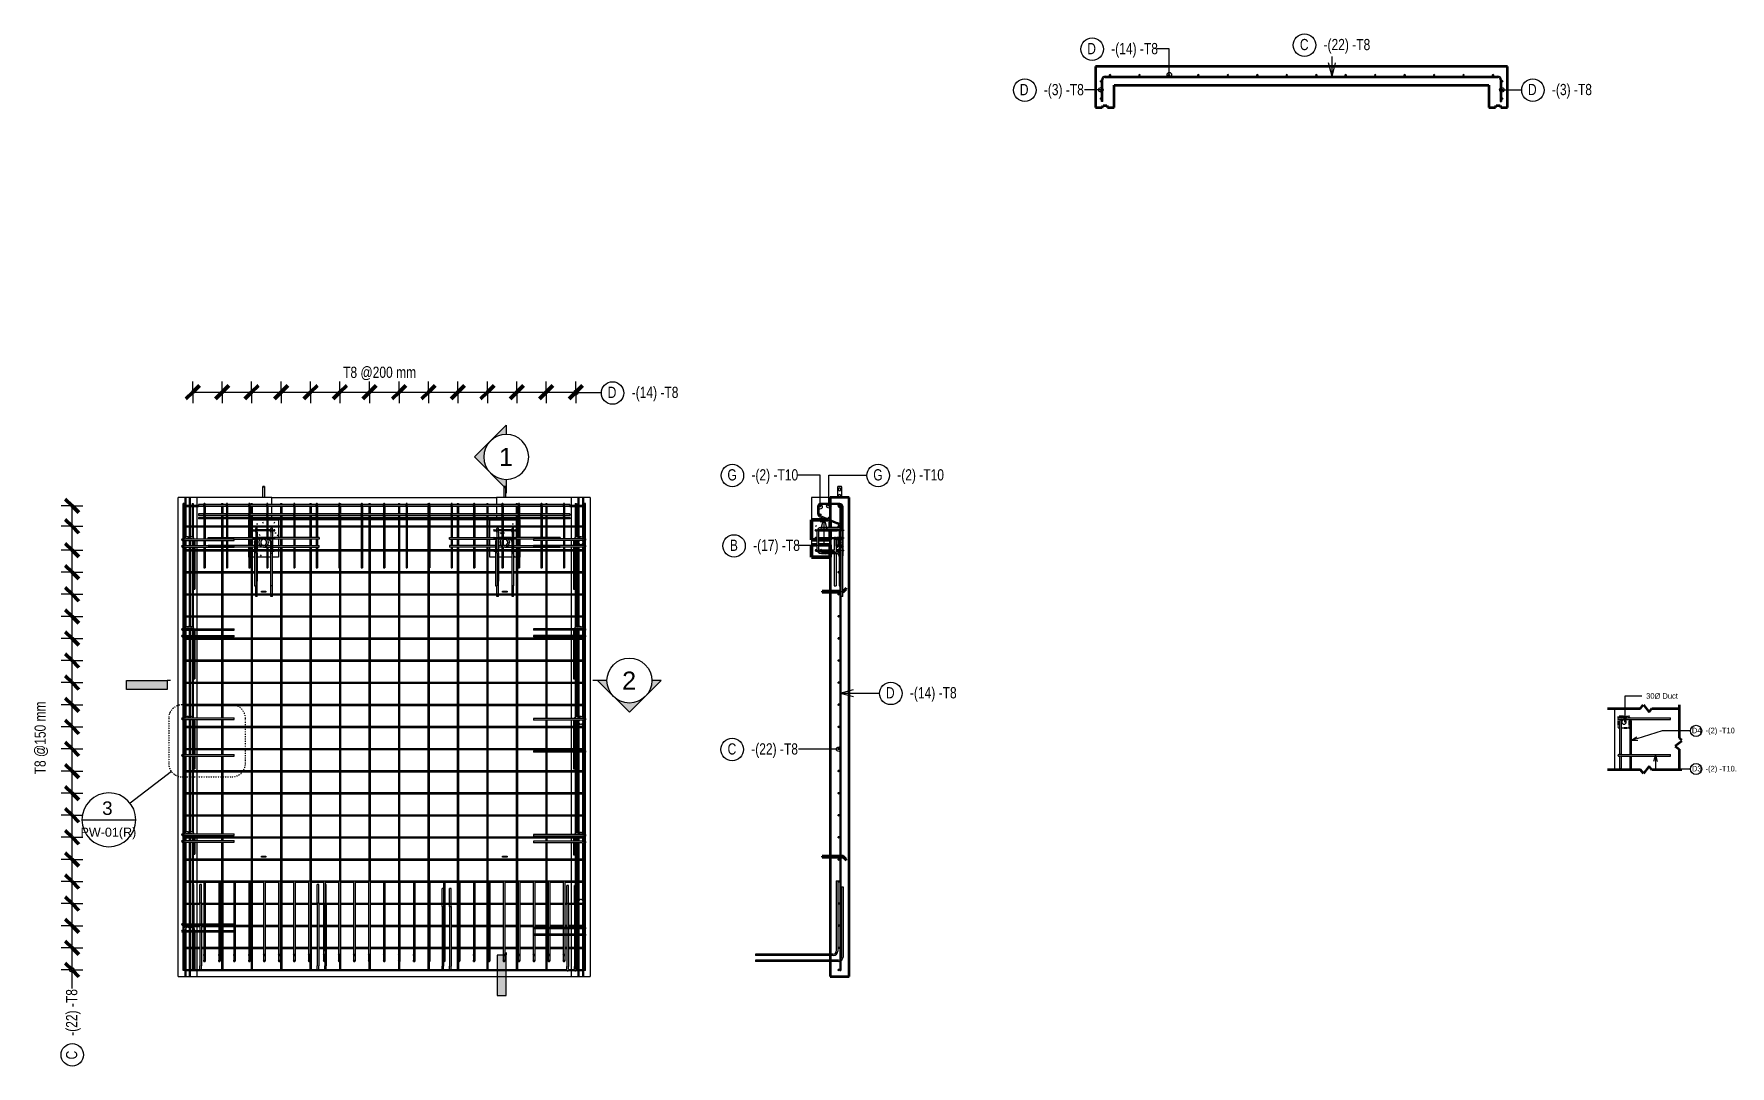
# Model space of a CAD drawing. Header units: millimetres. Extents: x 5559 to 16882, y -798 to 6095.
import ezdxf

# ---------------------------------------------------------------- set-up
doc = ezdxf.new("R2010")
doc.units = ezdxf.units.MM
doc.linetypes.add('Dash', pattern=[6.35, 3.175, -3.175])
doc.linetypes.add('Dash dot', pattern=[15.875, 6.35, -4.7625, 0, -4.7625])
for name, color, linetype, lineweight in [('A-ANNO-DIMS', 211, 'Continuous', 9), ('A-ANNO-DIMS-30', 211, 'Continuous', 9), ('A-ANNO-SYMB', 150, 'Continuous', 9), ('A-DETL-GENF', 92, 'Continuous', 18), ('A-DETL-MEDM', 33, 'Continuous', 35), ('A-GENM', 13, 'Continuous', 18), ('A-WALL', 113, 'Continuous', 18), ('A-WALL-HDLN', 110, 'Dash', 25), ('G-ANNO-SYMB', 111, 'Continuous', 9), ('G-ANNO-TEXT', 231, 'Continuous', 9), ('S-BEAM', 12, 'Continuous', 18), ('S-RBAR', 171, 'Continuous', 18), ('S-RBAR-IDEN', 171, 'Continuous', 9)]:
    doc.layers.add(name, color=color, linetype=linetype, lineweight=lineweight)
doc.styles.add('Arial', font='arial.ttf', dxfattribs={"height": 120})
doc.styles.add('Arial_1', font='arial.ttf', dxfattribs={"height": 90})
doc.styles.add('Arial_2', font='arial.ttf', dxfattribs={"height": 60})
doc.styles.add('Nirmala UI Semilight', font='Nirmala UI Semilight.ttf', dxfattribs={"width": 0.8, "height": 75})
doc.styles.add('Nirmala UI Semilight_1', font='Nirmala UI Semilight.ttf', dxfattribs={"width": 0.8, "height": 37.5})
doc.styles.add('Nirmala UI Semilight_2', font='Nirmala UI Semilight.ttf', dxfattribs={"height": 37.5})
doc.dimstyles.new('Arc_Length_-_2_5mm_Arial', dxfattribs={"dimscale": 304.8, "dimtxt": 73.458677, "dimasz": 0.295276, "dimexe": 0.23622, "dimexo": 0.0625, "dimgap": 0.147638, "dimtad": 1, "dimdec": 0, "dimzin": 0, "dimdsep": 46, "dimtxsty": 'Arial', "dimblk1": 'OBLIQUE', "dimblk2": 'OBLIQUE', "dimsah": 1, "dimcen": 0.09, "dimazin": 0, "dimtfac": 1, "dimtdec": 4, "dimtix": 1, "dimtmove": 0, "dimatfit": 3, "dimfxl": 0.23622, "dimfxlon": 1, "dimtvp": 1, "dimtfill": 1, "dimtolj": 1, "dimtzin": 0, "dimarcsym": 2})
doc.dimstyles.new('Arc_Length_-_2_5mm_Arial_1', dxfattribs={"dimscale": 304.8, "dimtxt": 73.458677, "dimasz": 0.295276, "dimexe": 0.23622, "dimexo": 0.0625, "dimgap": 0.147638, "dimtad": 1, "dimdec": 0, "dimzin": 0, "dimdsep": 46, "dimtxsty": 'Arial_2', "dimblk1": 'OBLIQUE', "dimblk2": 'OBLIQUE', "dimsah": 1, "dimcen": 0.09, "dimazin": 0, "dimtfac": 1, "dimtdec": 4, "dimtix": 1, "dimtmove": 0, "dimatfit": 3, "dimfxl": 0.23622, "dimfxlon": 1, "dimtvp": 1, "dimtfill": 1, "dimtolj": 1, "dimtzin": 0, "dimarcsym": 2})
pattern_1 = [(0, (6068.51, -346.85), (243.84, 60.96), [10.058, -172.822, 10.058, -172.822, -975.36]), (0, (6068.51, -346.85), (243.84, 60.96), [-365.76, 10.058, -355.702, 10.058, -172.822, -426.72]), (0, (6068.51, -346.85), (243.84, 60.96), [-914.4, 10.058, -111.862, 10.058, -294.742]), (120, (6159.95, -316.37), (-174.7129, 180.6916), [10.058, -172.822, 10.058, -1148.182]), (120, (6159.95, -316.37), (-174.7129, 180.6916), [-192.938, -172.822, 10.058, -355.702, -609.6]), (120, (6159.95, -316.37), (-174.7129, 180.6916), [-731.52, 10.058, -172.822, 10.058, -416.662]), (120, (6159.95, -316.37), (-174.7129, 180.6916), [-924.458, -111.862, 10.058, -294.742]), (240, (6190.43, -194.45), (-69.1271, -241.6516), [10.058, -172.822, 10.058, -1148.182]), (240, (6190.43, -194.45), (-69.1271, -241.6516), [-192.938, -172.822, 10.058, -355.702, -609.6]), (240, (6190.43, -194.45), (-69.1271, -241.6516), [-731.52, 10.058, -172.822, 10.058, -416.662]), (240, (6190.43, -194.45), (-69.1271, -241.6516), [-924.458, -111.862, 10.058, -294.742])]

msp = doc.modelspace()

# ---------------------------------------------------------------- texts
at = {"layer": 'A-ANNO-SYMB', "attachment_point": 1}
for s, insert, char_height, width, style in [('3', (6014, 969.6), 90, 86.582, 'Arial_1'), ('PW-01(R)', (5869.7, 794.4), 60, 461.772, 'Arial_2')]:
    msp.add_mtext(s, dxfattribs=dict(at, insert=insert, char_height=char_height, width=width, style=style))
at = {"layer": 'G-ANNO-SYMB', "char_height": 120, "width": 113.038, "attachment_point": 1, "style": 'Arial'}
for s, insert in [('1', (8663.5, 3330.4)), ('2', (9485.7, 1836.7))]:
    msp.add_mtext(s, dxfattribs=dict(at, insert=insert))
at = {"layer": 'G-ANNO-TEXT', "color": 7, "insert": (16322, 1692.7), "char_height": 37.5, "width": 260.949, "attachment_point": 1, "style": 'Nirmala UI Semilight_2'}
msp.add_mtext('30Ø Duct', dxfattribs=at)
at = {"layer": 'S-RBAR-IDEN', "attachment_point": 1}
for s, insert, char_height, width, style in [('D', (12590.5, 6034.4), 75, 69.266, 'Nirmala UI Semilight'), ('-(14) -T8', (12750.6, 6034.4), 75, 367.494, 'Nirmala UI Semilight'), ('C', (14010.2, 6061.4), 75, 63.494, 'Nirmala UI Semilight'), ('-(22) -T8', (14167.9, 6061.4), 75, 380.962, 'Nirmala UI Semilight'), ('D', (12140.5, 5760.5), 75, 69.266, 'Nirmala UI Semilight'), ('-(3) -T8', (12300.6, 5760.5), 75, 327.088, 'Nirmala UI Semilight'), ('D', (15532.6, 5761), 75, 69.266, 'Nirmala UI Semilight'), ('-(3) -T8', (15692.7, 5761), 75, 327.088, 'Nirmala UI Semilight'), ('T8 @200 mm', (7622.8, 3872.9), 75, 594.531, 'Nirmala UI Semilight'), ('D', (9389.2, 3738.9), 75, 69.266, 'Nirmala UI Semilight'), ('-(14) -T8', (9549.3, 3738.9), 75, 367.494, 'Nirmala UI Semilight'), ('G', (10188.5, 3188), 75, 69.266, 'Nirmala UI Semilight'), ('-(2) -T10', (10348.6, 3188), 75, 365.569, 'Nirmala UI Semilight'), ('G', (11162.1, 3188), 75, 69.266, 'Nirmala UI Semilight'), ('-(2) -T10', (11322.2, 3188), 75, 365.569, 'Nirmala UI Semilight'), ('B', (10204.9, 2717.6), 75, 57.721, 'Nirmala UI Semilight'), ('-(17) -T8', (10360.2, 2717.6), 75, 363.645, 'Nirmala UI Semilight'), ('D', (11246.8, 1732.7), 75, 69.266, 'Nirmala UI Semilight'), ('-(14) -T8', (11406.9, 1732.7), 75, 367.494, 'Nirmala UI Semilight'), ('C', (10189.7, 1357.8), 75, 63.494, 'Nirmala UI Semilight'), ('-(22) -T8', (10347.4, 1357.8), 75, 380.962, 'Nirmala UI Semilight'), ('D4', (16627, 1462), 37.5, 62.532, 'Nirmala UI Semilight_1'), ('-(2) -T10', (16718.6, 1462), 37.5, 182.785, 'Nirmala UI Semilight_1'), ('D3', (16627.4, 1207.2), 37.5, 61.57, 'Nirmala UI Semilight_1'), ('-(2) -T10.', (16718.6, 1207.2), 37.5, 194.329, 'Nirmala UI Semilight_1')]:
    msp.add_mtext(s, dxfattribs=dict(at, insert=insert, char_height=char_height, width=width, style=style))
at = {"layer": 'S-RBAR-IDEN', "char_height": 75, "attachment_point": 1, "rotation": 90, "style": 'Nirmala UI Semilight'}
for s, insert, width in [('T8 @150 mm', (5562.7, 1150.3), 579.139), ('-(22) -T8', (5773, -595.4), 380.962), ('C', (5773, -753.1), 63.494)]:
    msp.add_mtext(s, dxfattribs=dict(at, insert=insert, width=width))

# ---------------------------------------------------------------- blocks, each defined once
blk = doc.blocks.new('RR spread anchor face based - RR-SA-1_4-160-295894-Elevation Front Copy 1')
at = {"layer": 'A-GENM'}
for p, q in [((8687, 603), (8690, 603)), ((8687, 597), (8687, 603)), ((8690, 597), (8687, 597)), ((8690, 603), (8715, 603)), ((8690, 597), (8690, 603)), ((8715, 597), (8690, 597)), ((8715, 603), (8717, 603)), ((8715, 597), (8715, 603)), ((8717, 597), (8715, 597)), ((8717, 603), (8717, 597))]:
    blk.add_line(p, q, dxfattribs=at)
blk = doc.blocks.new('RR spread anchor face based - RR-SA-1_4-160-459834-Elevation Front Copy 1')
at = {"layer": 'A-GENM'}
for p, q in [((8687, 2373), (8690, 2373)), ((8687, 2367), (8687, 2373)), ((8690, 2367), (8687, 2367)), ((8690, 2373), (8715, 2373)), ((8690, 2367), (8690, 2373)), ((8715, 2367), (8690, 2367)), ((8715, 2373), (8717, 2373)), ((8715, 2367), (8715, 2373)), ((8717, 2367), (8715, 2367)), ((8717, 2373), (8717, 2367))]:
    blk.add_line(p, q, dxfattribs=at)
blk = doc.blocks.new('RR spread anchor face based - RR-SA-1_4-160-V1-Elevation Front Copy 1')
at = {"layer": 'A-GENM'}
for p, q in [((7077, 2373), (7080, 2373)), ((7077, 2367), (7077, 2373)), ((7080, 2367), (7077, 2367)), ((7080, 2373), (7105, 2373)), ((7080, 2373), (7080, 2367)), ((7105, 2367), (7080, 2367)), ((7105, 2373), (7107, 2373)), ((7105, 2373), (7105, 2367)), ((7107, 2367), (7105, 2367)), ((7107, 2373), (7107, 2367))]:
    blk.add_line(p, q, dxfattribs=at)
blk = doc.blocks.new('RR spread anchor face based - RR-SA-2_5-150-299958-Elevation Front Copy 1')
at = {"layer": 'A-GENM'}
for p, q in [((7087, 3068), (7087, 3073)), ((7097, 3073), (7087, 3073)), ((7087, 3000), (7087, 3068)), ((7097, 3068), (7087, 3068)), ((7097, 3073), (7097, 3068)), ((7097, 3068), (7097, 3000))]:
    blk.add_line(p, q, dxfattribs=at)
blk = doc.blocks.new('RR spread anchor face based - RR-SA-2_5-150-295850-Elevation Front Copy 1')
at = {"layer": 'A-GENM'}
for p, q in [((8697, 3068), (8697, 3073)), ((8707, 3073), (8697, 3073)), ((8697, 3000), (8697, 3068)), ((8707, 3068), (8697, 3068)), ((8707, 3073), (8707, 3068)), ((8707, 3068), (8707, 3000))]:
    blk.add_line(p, q, dxfattribs=at)
blk = doc.blocks.new('RR spread anchor face based - RR-SA-1_4-160-295894-Elevation Right Copy 1')
at = {"layer": 'A-GENM', "lineweight": 35}
for p, q in [((5816, 603), (5699, 603)), ((5699, 603), (5699, 597)), ((5699, 597), (5816, 597)), ((5839, 603), (5824, 603)), ((5824, 597), (5839, 597)), ((5839, 603), (5839, 597)), ((5859, 584), (5839, 603)), ((5839, 597), (5839, 603)), ((5839, 597), (5859, 578)), ((5859, 578), (5859, 584))]:
    blk.add_line(p, q, dxfattribs=at)
blk = doc.blocks.new('RR spread anchor face based - RR-SA-1_4-160-459834-Elevation Right Copy 1')
at = {"layer": 'A-GENM', "lineweight": 35}
for p, q in [((5859, 2393), (5839, 2373)), ((5839, 2367), (5859, 2387)), ((5859, 2387), (5859, 2393)), ((5816, 2373), (5699, 2373)), ((5699, 2373), (5699, 2367)), ((5699, 2367), (5816, 2367)), ((5827, 2373), (5824, 2373)), ((5824, 2367), (5827, 2367)), ((5839, 2373), (5837, 2373)), ((5837, 2367), (5839, 2367)), ((5839, 2373), (5839, 2367)), ((5839, 2367), (5839, 2373))]:
    blk.add_line(p, q, dxfattribs=at)
blk = doc.blocks.new('RR spread anchor face based - RR-SA-2_5-150-295850-Elevation Right Copy 1')
at = {"layer": 'A-GENM'}
for p, q in [((5803, 3073), (5800, 3068)), ((5800, 3068), (5800, 3000)), ((5828, 3073), (5803, 3073)), ((5808, 3051), (5808, 3057)), ((5822, 3057), (5822, 3051)), ((5830, 3068), (5828, 3073)), ((5830, 3000), (5830, 3068)), ((5808, 3007), (5808, 3013)), ((5822, 3013), (5822, 3007))]:
    blk.add_line(p, q, dxfattribs=at)
at = {"layer": 'A-GENM', "lineweight": 35}
for p, q in [((5815, 2940), (5815, 2930)), ((5816, 2940), (5815, 2940)), ((5815, 2930), (5816, 2930)), ((5829, 2940), (5824, 2940)), ((5824, 2930), (5830, 2930))]:
    blk.add_line(p, q, dxfattribs=at)
at = {"layer": 'A-GENM'}
for centre, start, end in [((5815, 3057), 0, 180), ((5815, 3051), 180, 0), ((5815, 3013), 0, 180), ((5815, 3007), 180, 0)]:
    blk.add_arc(centre, 7, start, end, dxfattribs=at)
blk = doc.blocks.new('FP_2-Elevation Right Copy 1')
at = {"layer": 'S-BEAM'}
for p, q in [((5707, 2683), (5706, 2683)), ((5706, 2683), (5706, 2683)), ((5706, 2683), (5706, 2683)), ((5708, 2683), (5707, 2683)), ((5707, 2683), (5707, 2683)), ((5718, 2683), (5717, 2683)), ((5717, 2683), (5717, 2683)), ((5719, 2684), (5718, 2683)), ((5718, 2683), (5718, 2683)), ((5718, 2683), (5718, 2683))]:
    blk.add_line(p, q, dxfattribs=at)
blk = doc.blocks.new('M_Break Line - M_Break Line-556746-Detail 22')
at = {"layer": 'A-DETL-MEDM'}
for p, q in [((6474, 1591), (6695, 1591)), ((6695, 1591), (6712, 1614)), ((6715, 1614), (6752, 1566)), ((6752, 1566), (6771, 1591)), ((6771, 1591), (6953, 1591))]:
    blk.add_line(p, q, dxfattribs=at)
blk = doc.blocks.new('M_Break Line - M_Break Line-556703-Detail 22')
at = {"layer": 'A-DETL-MEDM'}
for p, q in [((6953, 1614), (6953, 1395)), ((6971, 1371), (6927, 1338)), ((6953, 1395), (6971, 1382)), ((6927, 1338), (6953, 1319)), ((6953, 1319), (6953, 1180))]:
    blk.add_line(p, q, dxfattribs=at)
blk = doc.blocks.new('M_Break Line - M_Break Line-556762-Detail 22')
at = {"layer": 'A-DETL-MEDM'}
for p, q in [((6695, 1180), (6474, 1180)), ((6714, 1155), (6695, 1180)), ((6752, 1206), (6714, 1155)), ((6771, 1180), (6752, 1206)), ((6971, 1180), (6771, 1180))]:
    blk.add_line(p, q, dxfattribs=at)
blk = doc.blocks.new('Detail View - M_Section Tail - Filled Horizontal-15349-Elevation Front Copy 1')
at = {"layer": 'G-ANNO-SYMB'}
blk.add_hatch(color=256, dxfattribs=at).paths.add_polyline_path([(8652, -56), (8712, -56), (8712, -326), (8652, -326)])
for p, q in [((8652, -56), (8652, -326)), ((8712, -56), (8652, -56)), ((8712, -326), (8712, -56)), ((8652, -326), (8712, -326))]:
    blk.add_line(p, q, dxfattribs=at)
blk = doc.blocks.new('Detail View - M_Section Head - Filled_rfa-3-445012-Elevation Front Copy 1')
at = {"layer": 'G-ANNO-SYMB'}
h = blk.add_hatch(color=256, dxfattribs=at)
edge = h.paths.add_edge_path()
edge.add_line((8712, 3482), (8500, 3270))
edge.add_line((8500, 3270), (8712, 3058))
edge.add_line((8712, 3058), (8712, 3120))
edge.add_arc((8712, 3270), 150, 90, 270, ccw=False)
edge.add_line((8712, 3420), (8712, 3482))
for p, q in [((8500, 3270), (8712, 3482)), ((8712, 3482), (8712, 3420)), ((8712, 3058), (8500, 3270)), ((8712, 3120), (8712, 3058))]:
    blk.add_line(p, q, dxfattribs=at)
for start, end in [(90, 270), (90, 270), (270, 90)]:
    blk.add_arc((8712, 3270), 150, start, end, dxfattribs=at)
blk = doc.blocks.new('DIMBLOCK1-Elevation Front Copy 1')
at = {"layer": 'A-ANNO-DIMS-30', "transparency": 16777216}
for p, q in [((6619, 3702), (6619, 3774)), ((6816, 3702), (6816, 3774)), ((6619, 3702), (6816, 3702)), ((6619, 3702), (6619, 3630)), ((6816, 3702), (6816, 3630))]:
    blk.add_line(p, q, dxfattribs=at)
at = {"layer": 'A-ANNO-DIMS-30', "lineweight": 50, "transparency": 16777216}
for p, q in [((6619, 3702), (6664, 3747)), ((6816, 3702), (6861, 3747)), ((6619, 3702), (6574, 3657)), ((6816, 3702), (6771, 3657))]:
    blk.add_line(p, q, dxfattribs=at)
blk = doc.blocks.new('_Oblique')
at = {"color": 0, "linetype": 'ByBlock', "lineweight": -2}
blk.add_line((-0.5, -0.5), (0.5, 0.5), dxfattribs=at)
blk = doc.blocks.new('DIMBLOCK2-Elevation Front Copy 1')
at = {"layer": 'A-ANNO-DIMS-30', "transparency": 16777216}
for p, q in [((6816, 3702), (6816, 3774)), ((7012, 3702), (7012, 3774)), ((6816, 3702), (7012, 3702)), ((6816, 3702), (6816, 3630)), ((7012, 3702), (7012, 3630))]:
    blk.add_line(p, q, dxfattribs=at)
at = {"layer": 'A-ANNO-DIMS-30', "lineweight": 50, "transparency": 16777216}
for p, q in [((6816, 3702), (6861, 3747)), ((7012, 3702), (7057, 3747)), ((6816, 3702), (6771, 3657)), ((7012, 3702), (6967, 3657))]:
    blk.add_line(p, q, dxfattribs=at)
blk = doc.blocks.new('DIMBLOCK3-Elevation Front Copy 1')
at = {"layer": 'A-ANNO-DIMS-30', "transparency": 16777216}
for p, q in [((7012, 3702), (7012, 3774)), ((7209, 3702), (7209, 3774)), ((7012, 3702), (7209, 3702)), ((7012, 3702), (7012, 3630)), ((7209, 3702), (7209, 3630))]:
    blk.add_line(p, q, dxfattribs=at)
at = {"layer": 'A-ANNO-DIMS-30', "lineweight": 50, "transparency": 16777216}
for p, q in [((7012, 3702), (7057, 3747)), ((7209, 3702), (7254, 3747)), ((7012, 3702), (6967, 3657)), ((7209, 3702), (7164, 3657))]:
    blk.add_line(p, q, dxfattribs=at)
blk = doc.blocks.new('DIMBLOCK4-Elevation Front Copy 1')
at = {"layer": 'A-ANNO-DIMS-30', "transparency": 16777216}
for p, q in [((7209, 3702), (7209, 3774)), ((7406, 3702), (7406, 3774)), ((7209, 3702), (7406, 3702)), ((7209, 3702), (7209, 3630)), ((7406, 3702), (7406, 3630))]:
    blk.add_line(p, q, dxfattribs=at)
at = {"layer": 'A-ANNO-DIMS-30', "lineweight": 50, "transparency": 16777216}
for p, q in [((7209, 3702), (7254, 3747)), ((7406, 3702), (7451, 3747)), ((7209, 3702), (7164, 3657)), ((7406, 3702), (7361, 3657))]:
    blk.add_line(p, q, dxfattribs=at)
blk = doc.blocks.new('DIMBLOCK5-Elevation Front Copy 1')
at = {"layer": 'A-ANNO-DIMS-30', "transparency": 16777216}
for p, q in [((7406, 3702), (7406, 3774)), ((7602, 3702), (7602, 3774)), ((7406, 3702), (7602, 3702)), ((7406, 3702), (7406, 3630)), ((7602, 3702), (7602, 3630))]:
    blk.add_line(p, q, dxfattribs=at)
at = {"layer": 'A-ANNO-DIMS-30', "lineweight": 50, "transparency": 16777216}
for p, q in [((7406, 3702), (7451, 3747)), ((7602, 3702), (7647, 3747)), ((7406, 3702), (7361, 3657)), ((7602, 3702), (7557, 3657))]:
    blk.add_line(p, q, dxfattribs=at)
blk = doc.blocks.new('DIMBLOCK6-Elevation Front Copy 1')
at = {"layer": 'A-ANNO-DIMS-30', "transparency": 16777216}
for p, q in [((7602, 3702), (7602, 3774)), ((7799, 3702), (7799, 3774)), ((7602, 3702), (7799, 3702)), ((7602, 3702), (7602, 3630)), ((7799, 3702), (7799, 3630))]:
    blk.add_line(p, q, dxfattribs=at)
at = {"layer": 'A-ANNO-DIMS-30', "lineweight": 50, "transparency": 16777216}
for p, q in [((7602, 3702), (7647, 3747)), ((7799, 3702), (7844, 3747)), ((7602, 3702), (7557, 3657)), ((7799, 3702), (7754, 3657))]:
    blk.add_line(p, q, dxfattribs=at)
blk = doc.blocks.new('DIMBLOCK7-Elevation Front Copy 1')
at = {"layer": 'A-ANNO-DIMS-30', "transparency": 16777216}
for p, q in [((7799, 3702), (7799, 3774)), ((7996, 3702), (7996, 3774)), ((7799, 3702), (7996, 3702)), ((7799, 3702), (7799, 3630)), ((7996, 3702), (7996, 3630))]:
    blk.add_line(p, q, dxfattribs=at)
at = {"layer": 'A-ANNO-DIMS-30', "lineweight": 50, "transparency": 16777216}
for p, q in [((7799, 3702), (7844, 3747)), ((7996, 3702), (8041, 3747)), ((7799, 3702), (7754, 3657)), ((7996, 3702), (7951, 3657))]:
    blk.add_line(p, q, dxfattribs=at)
blk = doc.blocks.new('DIMBLOCK8-Elevation Front Copy 1')
at = {"layer": 'A-ANNO-DIMS-30', "transparency": 16777216}
for p, q in [((7996, 3702), (7996, 3774)), ((8192, 3702), (8192, 3774)), ((7996, 3702), (8192, 3702)), ((7996, 3702), (7996, 3630)), ((8192, 3702), (8192, 3630))]:
    blk.add_line(p, q, dxfattribs=at)
at = {"layer": 'A-ANNO-DIMS-30', "lineweight": 50, "transparency": 16777216}
for p, q in [((7996, 3702), (8041, 3747)), ((8192, 3702), (8237, 3747)), ((7996, 3702), (7951, 3657)), ((8192, 3702), (8147, 3657))]:
    blk.add_line(p, q, dxfattribs=at)
blk = doc.blocks.new('DIMBLOCK9-Elevation Front Copy 1')
at = {"layer": 'A-ANNO-DIMS-30', "transparency": 16777216}
for p, q in [((8192, 3702), (8192, 3774)), ((8389, 3702), (8389, 3774)), ((8192, 3702), (8389, 3702)), ((8192, 3702), (8192, 3630)), ((8389, 3702), (8389, 3630))]:
    blk.add_line(p, q, dxfattribs=at)
at = {"layer": 'A-ANNO-DIMS-30', "lineweight": 50, "transparency": 16777216}
for p, q in [((8192, 3702), (8237, 3747)), ((8389, 3702), (8434, 3747)), ((8192, 3702), (8147, 3657)), ((8389, 3702), (8344, 3657))]:
    blk.add_line(p, q, dxfattribs=at)
blk = doc.blocks.new('DIMBLOCK10-Elevation Front Copy 1')
at = {"layer": 'A-ANNO-DIMS-30', "transparency": 16777216}
for p, q in [((8389, 3702), (8389, 3774)), ((8586, 3702), (8586, 3774)), ((8389, 3702), (8586, 3702)), ((8389, 3702), (8389, 3630)), ((8586, 3702), (8586, 3630))]:
    blk.add_line(p, q, dxfattribs=at)
at = {"layer": 'A-ANNO-DIMS-30', "lineweight": 50, "transparency": 16777216}
for p, q in [((8389, 3702), (8434, 3747)), ((8586, 3702), (8631, 3747)), ((8389, 3702), (8344, 3657)), ((8586, 3702), (8541, 3657))]:
    blk.add_line(p, q, dxfattribs=at)
blk = doc.blocks.new('DIMBLOCK11-Elevation Front Copy 1')
at = {"layer": 'A-ANNO-DIMS-30', "transparency": 16777216}
for p, q in [((8586, 3702), (8586, 3774)), ((8782, 3702), (8782, 3774)), ((8586, 3702), (8782, 3702)), ((8586, 3702), (8586, 3630)), ((8782, 3702), (8782, 3630))]:
    blk.add_line(p, q, dxfattribs=at)
at = {"layer": 'A-ANNO-DIMS-30', "lineweight": 50, "transparency": 16777216}
for p, q in [((8586, 3702), (8631, 3747)), ((8782, 3702), (8827, 3747)), ((8586, 3702), (8541, 3657)), ((8782, 3702), (8737, 3657))]:
    blk.add_line(p, q, dxfattribs=at)
blk = doc.blocks.new('DIMBLOCK12-Elevation Front Copy 1')
at = {"layer": 'A-ANNO-DIMS-30', "transparency": 16777216}
for p, q in [((8782, 3702), (8782, 3774)), ((8979, 3702), (8979, 3774)), ((8782, 3702), (8979, 3702)), ((8782, 3702), (8782, 3630)), ((8979, 3702), (8979, 3630))]:
    blk.add_line(p, q, dxfattribs=at)
at = {"layer": 'A-ANNO-DIMS-30', "lineweight": 50, "transparency": 16777216}
for p, q in [((8782, 3702), (8827, 3747)), ((8979, 3702), (9024, 3747)), ((8782, 3702), (8737, 3657)), ((8979, 3702), (8934, 3657))]:
    blk.add_line(p, q, dxfattribs=at)
blk = doc.blocks.new('DIMBLOCK13-Elevation Front Copy 1')
at = {"layer": 'A-ANNO-DIMS-30', "transparency": 16777216}
for p, q in [((8979, 3702), (8979, 3774)), ((9176, 3702), (9176, 3774)), ((8979, 3702), (9176, 3702)), ((8979, 3702), (8979, 3630)), ((9176, 3702), (9176, 3630))]:
    blk.add_line(p, q, dxfattribs=at)
at = {"layer": 'A-ANNO-DIMS-30', "lineweight": 50, "transparency": 16777216}
for p, q in [((8979, 3702), (9024, 3747)), ((9176, 3702), (9221, 3747)), ((8979, 3702), (8934, 3657)), ((9176, 3702), (9131, 3657))]:
    blk.add_line(p, q, dxfattribs=at)
blk = doc.blocks.new('DIMBLOCK14-Elevation Front Copy 1')
at = {"layer": 'A-ANNO-DIMS-30', "transparency": 16777216}
for p, q in [((6619, 3702), (6619, 3774)), ((6816, 3702), (6816, 3774)), ((7012, 3702), (7012, 3774)), ((7209, 3702), (7209, 3774)), ((7406, 3702), (7406, 3774)), ((7602, 3702), (7602, 3774)), ((7799, 3702), (7799, 3774)), ((7996, 3702), (7996, 3774)), ((8192, 3702), (8192, 3774)), ((8389, 3702), (8389, 3774)), ((8586, 3702), (8586, 3774)), ((8782, 3702), (8782, 3774)), ((8979, 3702), (8979, 3774)), ((9176, 3702), (9176, 3774)), ((6619, 3702), (9176, 3702)), ((6619, 3702), (6816, 3702)), ((6619, 3702), (6619, 3630)), ((6816, 3702), (7012, 3702)), ((6816, 3702), (6816, 3630)), ((7012, 3702), (7209, 3702)), ((7012, 3702), (7012, 3630)), ((7209, 3702), (7406, 3702)), ((7209, 3702), (7209, 3630)), ((7406, 3702), (7602, 3702)), ((7406, 3702), (7406, 3630)), ((7602, 3702), (7799, 3702)), ((7602, 3702), (7602, 3630)), ((7799, 3702), (7996, 3702)), ((7799, 3702), (7799, 3630)), ((7996, 3702), (8192, 3702)), ((7996, 3702), (7996, 3630)), ((8192, 3702), (8389, 3702)), ((8192, 3702), (8192, 3630)), ((8389, 3702), (8586, 3702)), ((8389, 3702), (8389, 3630)), ((8586, 3702), (8782, 3702)), ((8586, 3702), (8586, 3630)), ((8782, 3702), (8979, 3702)), ((8782, 3702), (8782, 3630)), ((8979, 3702), (9176, 3702)), ((8979, 3702), (8979, 3630)), ((9176, 3702), (9176, 3630))]:
    blk.add_line(p, q, dxfattribs=at)
at = {"layer": 'A-ANNO-DIMS-30', "lineweight": 50, "transparency": 16777216}
for p, q in [((6619, 3702), (6664, 3747)), ((6816, 3702), (6861, 3747)), ((7012, 3702), (7057, 3747)), ((7209, 3702), (7254, 3747)), ((7406, 3702), (7451, 3747)), ((7602, 3702), (7647, 3747)), ((7799, 3702), (7844, 3747)), ((7996, 3702), (8041, 3747)), ((8192, 3702), (8237, 3747)), ((8389, 3702), (8434, 3747)), ((8586, 3702), (8631, 3747)), ((8782, 3702), (8827, 3747)), ((8979, 3702), (9024, 3747)), ((9176, 3702), (9221, 3747)), ((6619, 3702), (6574, 3657)), ((6816, 3702), (6771, 3657)), ((7012, 3702), (6967, 3657)), ((7209, 3702), (7164, 3657)), ((7406, 3702), (7361, 3657)), ((7602, 3702), (7557, 3657)), ((7799, 3702), (7754, 3657)), ((7996, 3702), (7951, 3657)), ((8192, 3702), (8147, 3657)), ((8389, 3702), (8344, 3657)), ((8586, 3702), (8541, 3657)), ((8782, 3702), (8737, 3657)), ((8979, 3702), (8934, 3657)), ((9176, 3702), (9131, 3657))]:
    blk.add_line(p, q, dxfattribs=at)
blk = doc.blocks.new('_None')
blk = doc.blocks.new('M_Rebar Tag1 - ARROW-447343-Elevation Front Copy 1')
at = {"layer": 'S-RBAR-IDEN'}
blk.add_circle((9422, 3697), 75, dxfattribs=at)
blk = doc.blocks.new('Detail View - Metric Callout-562-Elevation Front Copy 1')
at = {"layer": 'A-ANNO-SYMB'}
blk.add_line((5879, 847), (6239, 847), dxfattribs=at)
for start, end in [(0, 180), (180, 360)]:
    blk.add_arc((6059, 847), 180, start, end, dxfattribs=at)
blk = doc.blocks.new('DIMBLOCK15-Elevation Front Copy 1')
at = {"layer": 'A-ANNO-DIMS-30', "lineweight": 50, "transparency": 16777216}
for p, q in [((5813, -8), (5768, 37)), ((5813, -156), (5768, -111)), ((5813, -8), (5858, -53)), ((5813, -156), (5858, -201))]:
    blk.add_line(p, q, dxfattribs=at)
at = {"layer": 'A-ANNO-DIMS-30', "transparency": 16777216}
for p, q in [((5813, -8), (5741, -8)), ((5813, -156), (5813, -8)), ((5813, -8), (5885, -8)), ((5813, -156), (5741, -156)), ((5813, -156), (5885, -156))]:
    blk.add_line(p, q, dxfattribs=at)
blk = doc.blocks.new('DIMBLOCK16-Elevation Front Copy 1')
at = {"layer": 'A-ANNO-DIMS-30', "transparency": 16777216}
for p, q in [((5813, 139), (5741, 139)), ((5813, -8), (5813, 139)), ((5813, 139), (5885, 139)), ((5813, -8), (5741, -8)), ((5813, -8), (5885, -8))]:
    blk.add_line(p, q, dxfattribs=at)
at = {"layer": 'A-ANNO-DIMS-30', "lineweight": 50, "transparency": 16777216}
for p, q in [((5813, 139), (5768, 184)), ((5813, 139), (5858, 94)), ((5813, -8), (5768, 37)), ((5813, -8), (5858, -53))]:
    blk.add_line(p, q, dxfattribs=at)
blk = doc.blocks.new('DIMBLOCK17-Elevation Front Copy 1')
at = {"layer": 'A-ANNO-DIMS-30', "transparency": 16777216}
for p, q in [((5813, 287), (5741, 287)), ((5813, 139), (5813, 287)), ((5813, 287), (5885, 287)), ((5813, 139), (5741, 139)), ((5813, 139), (5885, 139))]:
    blk.add_line(p, q, dxfattribs=at)
at = {"layer": 'A-ANNO-DIMS-30', "lineweight": 50, "transparency": 16777216}
for p, q in [((5813, 287), (5768, 332)), ((5813, 287), (5858, 242)), ((5813, 139), (5768, 184)), ((5813, 139), (5858, 94))]:
    blk.add_line(p, q, dxfattribs=at)
blk = doc.blocks.new('DIMBLOCK18-Elevation Front Copy 1')
at = {"layer": 'A-ANNO-DIMS-30', "lineweight": 50, "transparency": 16777216}
for p, q in [((5813, 434), (5768, 479)), ((5813, 434), (5858, 389)), ((5813, 287), (5768, 332)), ((5813, 287), (5858, 242))]:
    blk.add_line(p, q, dxfattribs=at)
at = {"layer": 'A-ANNO-DIMS-30', "transparency": 16777216}
for p, q in [((5813, 434), (5741, 434)), ((5813, 287), (5813, 434)), ((5813, 434), (5885, 434)), ((5813, 287), (5741, 287)), ((5813, 287), (5885, 287))]:
    blk.add_line(p, q, dxfattribs=at)
blk = doc.blocks.new('DIMBLOCK19-Elevation Front Copy 1')
at = {"layer": 'A-ANNO-DIMS-30', "transparency": 16777216}
for p, q in [((5813, 582), (5741, 582)), ((5813, 434), (5813, 582)), ((5813, 582), (5885, 582)), ((5813, 434), (5741, 434)), ((5813, 434), (5885, 434))]:
    blk.add_line(p, q, dxfattribs=at)
at = {"layer": 'A-ANNO-DIMS-30', "lineweight": 50, "transparency": 16777216}
for p, q in [((5813, 582), (5768, 627)), ((5813, 582), (5858, 537)), ((5813, 434), (5768, 479)), ((5813, 434), (5858, 389))]:
    blk.add_line(p, q, dxfattribs=at)
blk = doc.blocks.new('DIMBLOCK20-Elevation Front Copy 1')
at = {"layer": 'A-ANNO-DIMS-30', "transparency": 16777216}
for p, q in [((5813, 730), (5741, 730)), ((5813, 582), (5813, 730)), ((5813, 730), (5885, 730)), ((5813, 582), (5741, 582)), ((5813, 582), (5885, 582))]:
    blk.add_line(p, q, dxfattribs=at)
at = {"layer": 'A-ANNO-DIMS-30', "lineweight": 50, "transparency": 16777216}
for p, q in [((5813, 730), (5768, 775)), ((5813, 730), (5858, 685)), ((5813, 582), (5768, 627)), ((5813, 582), (5858, 537))]:
    blk.add_line(p, q, dxfattribs=at)
blk = doc.blocks.new('DIMBLOCK21-Elevation Front Copy 1')
at = {"layer": 'A-ANNO-DIMS-30', "lineweight": 50, "transparency": 16777216}
for p, q in [((5813, 877), (5768, 922)), ((5813, 877), (5858, 832)), ((5813, 730), (5768, 775)), ((5813, 730), (5858, 685))]:
    blk.add_line(p, q, dxfattribs=at)
at = {"layer": 'A-ANNO-DIMS-30', "transparency": 16777216}
for p, q in [((5813, 877), (5741, 877)), ((5813, 730), (5813, 877)), ((5813, 877), (5885, 877)), ((5813, 730), (5741, 730)), ((5813, 730), (5885, 730))]:
    blk.add_line(p, q, dxfattribs=at)
blk = doc.blocks.new('DIMBLOCK22-Elevation Front Copy 1')
at = {"layer": 'A-ANNO-DIMS-30', "transparency": 16777216}
for p, q in [((5813, 1025), (5741, 1025)), ((5813, 877), (5813, 1025)), ((5813, 1025), (5885, 1025)), ((5813, 877), (5741, 877)), ((5813, 877), (5885, 877))]:
    blk.add_line(p, q, dxfattribs=at)
at = {"layer": 'A-ANNO-DIMS-30', "lineweight": 50, "transparency": 16777216}
for p, q in [((5813, 1025), (5768, 1070)), ((5813, 1025), (5858, 980)), ((5813, 877), (5768, 922)), ((5813, 877), (5858, 832))]:
    blk.add_line(p, q, dxfattribs=at)
blk = doc.blocks.new('DIMBLOCK23-Elevation Front Copy 1')
at = {"layer": 'A-ANNO-DIMS-30', "transparency": 16777216}
for p, q in [((5813, 1172), (5741, 1172)), ((5813, 1025), (5813, 1172)), ((5813, 1172), (5885, 1172)), ((5813, 1025), (5741, 1025)), ((5813, 1025), (5885, 1025))]:
    blk.add_line(p, q, dxfattribs=at)
at = {"layer": 'A-ANNO-DIMS-30', "lineweight": 50, "transparency": 16777216}
for p, q in [((5813, 1172), (5768, 1217)), ((5813, 1172), (5858, 1127)), ((5813, 1025), (5768, 1070)), ((5813, 1025), (5858, 980))]:
    blk.add_line(p, q, dxfattribs=at)
blk = doc.blocks.new('DIMBLOCK24-Elevation Front Copy 1')
at = {"layer": 'A-ANNO-DIMS-30', "lineweight": 50, "transparency": 16777216}
for p, q in [((5813, 1320), (5768, 1365)), ((5813, 1320), (5858, 1275)), ((5813, 1172), (5768, 1217)), ((5813, 1172), (5858, 1127))]:
    blk.add_line(p, q, dxfattribs=at)
at = {"layer": 'A-ANNO-DIMS-30', "transparency": 16777216}
for p, q in [((5813, 1320), (5741, 1320)), ((5813, 1172), (5813, 1320)), ((5813, 1320), (5885, 1320)), ((5813, 1172), (5741, 1172)), ((5813, 1172), (5885, 1172))]:
    blk.add_line(p, q, dxfattribs=at)
blk = doc.blocks.new('DIMBLOCK25-Elevation Front Copy 1')
at = {"layer": 'A-ANNO-DIMS-30', "lineweight": 50, "transparency": 16777216}
for p, q in [((5813, 1467), (5768, 1512)), ((5813, 1320), (5768, 1365)), ((5813, 1467), (5858, 1422)), ((5813, 1320), (5858, 1275))]:
    blk.add_line(p, q, dxfattribs=at)
at = {"layer": 'A-ANNO-DIMS-30', "transparency": 16777216}
for p, q in [((5813, 1467), (5741, 1467)), ((5813, 1320), (5813, 1467)), ((5813, 1467), (5885, 1467)), ((5813, 1320), (5741, 1320)), ((5813, 1320), (5885, 1320))]:
    blk.add_line(p, q, dxfattribs=at)
blk = doc.blocks.new('DIMBLOCK26-Elevation Front Copy 1')
at = {"layer": 'A-ANNO-DIMS-30', "transparency": 16777216}
for p, q in [((5813, 1615), (5741, 1615)), ((5813, 1467), (5813, 1615)), ((5813, 1615), (5885, 1615)), ((5813, 1467), (5741, 1467)), ((5813, 1467), (5885, 1467))]:
    blk.add_line(p, q, dxfattribs=at)
at = {"layer": 'A-ANNO-DIMS-30', "lineweight": 50, "transparency": 16777216}
for p, q in [((5813, 1615), (5768, 1660)), ((5813, 1615), (5858, 1570)), ((5813, 1467), (5768, 1512)), ((5813, 1467), (5858, 1422))]:
    blk.add_line(p, q, dxfattribs=at)
blk = doc.blocks.new('DIMBLOCK27-Elevation Front Copy 1')
at = {"layer": 'A-ANNO-DIMS-30', "transparency": 16777216}
for p, q in [((5813, 1763), (5741, 1763)), ((5813, 1615), (5813, 1763)), ((5813, 1763), (5885, 1763)), ((5813, 1615), (5741, 1615)), ((5813, 1615), (5885, 1615))]:
    blk.add_line(p, q, dxfattribs=at)
at = {"layer": 'A-ANNO-DIMS-30', "lineweight": 50, "transparency": 16777216}
for p, q in [((5813, 1763), (5768, 1808)), ((5813, 1763), (5858, 1718)), ((5813, 1615), (5768, 1660)), ((5813, 1615), (5858, 1570))]:
    blk.add_line(p, q, dxfattribs=at)
blk = doc.blocks.new('DIMBLOCK28-Elevation Front Copy 1')
at = {"layer": 'A-ANNO-DIMS-30', "lineweight": 50, "transparency": 16777216}
for p, q in [((5813, 1910), (5768, 1955)), ((5813, 1910), (5858, 1865)), ((5813, 1763), (5768, 1808)), ((5813, 1763), (5858, 1718))]:
    blk.add_line(p, q, dxfattribs=at)
at = {"layer": 'A-ANNO-DIMS-30', "transparency": 16777216}
for p, q in [((5813, 1910), (5741, 1910)), ((5813, 1763), (5813, 1910)), ((5813, 1910), (5885, 1910)), ((5813, 1763), (5741, 1763)), ((5813, 1763), (5885, 1763))]:
    blk.add_line(p, q, dxfattribs=at)
blk = doc.blocks.new('DIMBLOCK29-Elevation Front Copy 1')
at = {"layer": 'A-ANNO-DIMS-30', "transparency": 16777216}
for p, q in [((5813, 2058), (5741, 2058)), ((5813, 1910), (5813, 2058)), ((5813, 2058), (5885, 2058)), ((5813, 1910), (5741, 1910)), ((5813, 1910), (5885, 1910))]:
    blk.add_line(p, q, dxfattribs=at)
at = {"layer": 'A-ANNO-DIMS-30', "lineweight": 50, "transparency": 16777216}
for p, q in [((5813, 2058), (5768, 2103)), ((5813, 2058), (5858, 2013)), ((5813, 1910), (5768, 1955)), ((5813, 1910), (5858, 1865))]:
    blk.add_line(p, q, dxfattribs=at)
blk = doc.blocks.new('DIMBLOCK30-Elevation Front Copy 1')
at = {"layer": 'A-ANNO-DIMS-30', "transparency": 16777216}
for p, q in [((5813, 2205), (5741, 2205)), ((5813, 2058), (5813, 2205)), ((5813, 2205), (5885, 2205)), ((5813, 2058), (5741, 2058)), ((5813, 2058), (5885, 2058))]:
    blk.add_line(p, q, dxfattribs=at)
at = {"layer": 'A-ANNO-DIMS-30', "lineweight": 50, "transparency": 16777216}
for p, q in [((5813, 2205), (5768, 2250)), ((5813, 2205), (5858, 2160)), ((5813, 2058), (5768, 2103)), ((5813, 2058), (5858, 2013))]:
    blk.add_line(p, q, dxfattribs=at)
blk = doc.blocks.new('DIMBLOCK31-Elevation Front Copy 1')
at = {"layer": 'A-ANNO-DIMS-30', "lineweight": 50, "transparency": 16777216}
for p, q in [((5813, 2353), (5768, 2398)), ((5813, 2353), (5858, 2308)), ((5813, 2205), (5768, 2250)), ((5813, 2205), (5858, 2160))]:
    blk.add_line(p, q, dxfattribs=at)
at = {"layer": 'A-ANNO-DIMS-30', "transparency": 16777216}
for p, q in [((5813, 2353), (5741, 2353)), ((5813, 2205), (5813, 2353)), ((5813, 2353), (5885, 2353)), ((5813, 2205), (5741, 2205)), ((5813, 2205), (5885, 2205))]:
    blk.add_line(p, q, dxfattribs=at)
blk = doc.blocks.new('DIMBLOCK32-Elevation Front Copy 1')
at = {"layer": 'A-ANNO-DIMS-30', "transparency": 16777216}
for p, q in [((5813, 2501), (5741, 2501)), ((5813, 2353), (5813, 2501)), ((5813, 2501), (5885, 2501)), ((5813, 2353), (5741, 2353)), ((5813, 2353), (5885, 2353))]:
    blk.add_line(p, q, dxfattribs=at)
at = {"layer": 'A-ANNO-DIMS-30', "lineweight": 50, "transparency": 16777216}
for p, q in [((5813, 2501), (5768, 2546)), ((5813, 2501), (5858, 2456)), ((5813, 2353), (5768, 2398)), ((5813, 2353), (5858, 2308))]:
    blk.add_line(p, q, dxfattribs=at)
blk = doc.blocks.new('DIMBLOCK33-Elevation Front Copy 1')
at = {"layer": 'A-ANNO-DIMS-30', "transparency": 16777216}
for p, q in [((5813, 2648), (5741, 2648)), ((5813, 2501), (5813, 2648)), ((5813, 2648), (5885, 2648)), ((5813, 2501), (5741, 2501)), ((5813, 2501), (5885, 2501))]:
    blk.add_line(p, q, dxfattribs=at)
at = {"layer": 'A-ANNO-DIMS-30', "lineweight": 50, "transparency": 16777216}
for p, q in [((5813, 2648), (5768, 2693)), ((5813, 2648), (5858, 2603)), ((5813, 2501), (5768, 2546)), ((5813, 2501), (5858, 2456))]:
    blk.add_line(p, q, dxfattribs=at)
blk = doc.blocks.new('DIMBLOCK34-Elevation Front Copy 1')
at = {"layer": 'A-ANNO-DIMS-30', "lineweight": 50, "transparency": 16777216}
for p, q in [((5813, 2807), (5768, 2852)), ((5813, 2807), (5858, 2762)), ((5813, 2648), (5768, 2693)), ((5813, 2648), (5858, 2603))]:
    blk.add_line(p, q, dxfattribs=at)
at = {"layer": 'A-ANNO-DIMS-30', "transparency": 16777216}
for p, q in [((5813, 2807), (5741, 2807)), ((5813, 2648), (5813, 2807)), ((5813, 2807), (5885, 2807)), ((5813, 2648), (5741, 2648)), ((5813, 2648), (5885, 2648))]:
    blk.add_line(p, q, dxfattribs=at)
blk = doc.blocks.new('DIMBLOCK35-Elevation Front Copy 1')
at = {"layer": 'A-ANNO-DIMS-30', "lineweight": 50, "transparency": 16777216}
for p, q in [((5813, 2943), (5768, 2988)), ((5813, 2807), (5768, 2852)), ((5813, 2943), (5858, 2898)), ((5813, 2807), (5858, 2762))]:
    blk.add_line(p, q, dxfattribs=at)
at = {"layer": 'A-ANNO-DIMS-30', "transparency": 16777216}
for p, q in [((5813, 2943), (5741, 2943)), ((5813, 2807), (5813, 2943)), ((5813, 2943), (5885, 2943)), ((5813, 2807), (5741, 2807)), ((5813, 2807), (5885, 2807))]:
    blk.add_line(p, q, dxfattribs=at)
blk = doc.blocks.new('DIMBLOCK36-Elevation Front Copy 1')
at = {"layer": 'A-ANNO-DIMS-30', "lineweight": 50, "transparency": 16777216}
for p, q in [((5813, 2807), (5768, 2852)), ((5813, 2807), (5858, 2762)), ((5813, 2648), (5768, 2693)), ((5813, 2648), (5858, 2603)), ((5813, 2501), (5768, 2546)), ((5813, 2501), (5858, 2456)), ((5813, 2353), (5768, 2398)), ((5813, 2353), (5858, 2308)), ((5813, 2205), (5768, 2250)), ((5813, 2205), (5858, 2160)), ((5813, 2058), (5768, 2103)), ((5813, 2058), (5858, 2013)), ((5813, 1910), (5768, 1955)), ((5813, 1910), (5858, 1865)), ((5813, 1763), (5768, 1808)), ((5813, 1763), (5858, 1718)), ((5813, 1615), (5768, 1660)), ((5813, 1615), (5858, 1570)), ((5813, 1467), (5768, 1512)), ((5813, 1320), (5768, 1365)), ((5813, 1467), (5858, 1422)), ((5813, 1320), (5858, 1275)), ((5813, 1172), (5768, 1217)), ((5813, 1172), (5858, 1127)), ((5813, 1025), (5768, 1070)), ((5813, 1025), (5858, 980)), ((5813, 877), (5768, 922)), ((5813, 877), (5858, 832)), ((5813, 730), (5768, 775)), ((5813, 730), (5858, 685)), ((5813, 582), (5768, 627)), ((5813, 582), (5858, 537)), ((5813, 434), (5768, 479)), ((5813, 434), (5858, 389)), ((5813, 287), (5768, 332)), ((5813, 287), (5858, 242)), ((5813, 139), (5768, 184)), ((5813, 139), (5858, 94)), ((5813, -8), (5768, 37)), ((5813, -156), (5768, -111)), ((5813, -8), (5858, -53)), ((5813, -156), (5858, -201))]:
    blk.add_line(p, q, dxfattribs=at)
at = {"layer": 'A-ANNO-DIMS-30', "transparency": 16777216}
for p, q in [((5813, 2807), (5741, 2807)), ((5813, 2648), (5813, 2807)), ((5813, 2807), (5885, 2807)), ((5813, 2648), (5741, 2648)), ((5813, -156), (5813, 2648)), ((5813, 2501), (5813, 2648)), ((5813, 2648), (5885, 2648)), ((5813, 2501), (5741, 2501)), ((5813, 2353), (5813, 2501)), ((5813, 2501), (5885, 2501)), ((5813, 2353), (5741, 2353)), ((5813, 2205), (5813, 2353)), ((5813, 2353), (5885, 2353)), ((5813, 2205), (5741, 2205)), ((5813, 2058), (5813, 2205)), ((5813, 2205), (5885, 2205)), ((5813, 2058), (5741, 2058)), ((5813, 1910), (5813, 2058)), ((5813, 2058), (5885, 2058)), ((5813, 1910), (5741, 1910)), ((5813, 1763), (5813, 1910)), ((5813, 1910), (5885, 1910)), ((5813, 1763), (5741, 1763)), ((5813, 1615), (5813, 1763)), ((5813, 1763), (5885, 1763)), ((5813, 1615), (5741, 1615)), ((5813, 1467), (5813, 1615)), ((5813, 1615), (5885, 1615)), ((5813, 1467), (5741, 1467)), ((5813, 1320), (5813, 1467)), ((5813, 1467), (5885, 1467)), ((5813, 1320), (5741, 1320)), ((5813, 1172), (5813, 1320)), ((5813, 1320), (5885, 1320)), ((5813, 1172), (5741, 1172)), ((5813, 1025), (5813, 1172)), ((5813, 1172), (5885, 1172)), ((5813, 1025), (5741, 1025)), ((5813, 877), (5813, 1025)), ((5813, 1025), (5885, 1025)), ((5813, 877), (5741, 877)), ((5813, 730), (5813, 877)), ((5813, 877), (5885, 877)), ((5813, 730), (5741, 730)), ((5813, 582), (5813, 730)), ((5813, 730), (5885, 730)), ((5813, 582), (5741, 582)), ((5813, 434), (5813, 582)), ((5813, 582), (5885, 582)), ((5813, 434), (5741, 434)), ((5813, 287), (5813, 434)), ((5813, 434), (5885, 434)), ((5813, 287), (5741, 287)), ((5813, 139), (5813, 287)), ((5813, 287), (5885, 287)), ((5813, 139), (5741, 139)), ((5813, -8), (5813, 139)), ((5813, 139), (5885, 139)), ((5813, -8), (5741, -8)), ((5813, -156), (5813, -8)), ((5813, -8), (5885, -8)), ((5813, -156), (5741, -156)), ((5813, -156), (5885, -156))]:
    blk.add_line(p, q, dxfattribs=at)
blk = doc.blocks.new('DIMBLOCK37-Elevation Front Copy 1')
at = {"layer": 'A-ANNO-DIMS-30', "lineweight": 50, "transparency": 16777216}
for p, q in [((5813, 2943), (5768, 2988)), ((5813, 2807), (5768, 2852)), ((5813, 2943), (5858, 2898)), ((5813, 2807), (5858, 2762)), ((5813, 2648), (5768, 2693)), ((5813, 2648), (5858, 2603))]:
    blk.add_line(p, q, dxfattribs=at)
at = {"layer": 'A-ANNO-DIMS-30', "transparency": 16777216}
for p, q in [((5813, 2943), (5741, 2943)), ((5813, 2807), (5813, 2943)), ((5813, 2943), (5885, 2943)), ((5813, 2807), (5741, 2807)), ((5813, 2648), (5813, 2807)), ((5813, 2648), (5813, 2807)), ((5813, 2807), (5885, 2807)), ((5813, 2648), (5741, 2648)), ((5813, 2648), (5885, 2648))]:
    blk.add_line(p, q, dxfattribs=at)
blk = doc.blocks.new('DIMBLOCK38-Elevation Front Copy 1')
at = {"layer": 'A-ANNO-DIMS-30', "lineweight": 50, "transparency": 16777216}
for p, q in [((5813, 2943), (5768, 2988)), ((5813, 2807), (5768, 2852)), ((5813, 2943), (5858, 2898)), ((5813, 2807), (5858, 2762))]:
    blk.add_line(p, q, dxfattribs=at)
at = {"layer": 'A-ANNO-DIMS-30', "transparency": 16777216}
for p, q in [((5813, 2943), (5741, 2943)), ((5813, 2807), (5813, 2943)), ((5813, 2807), (5813, 2943)), ((5813, 2943), (5885, 2943)), ((5813, 2807), (5741, 2807)), ((5813, 2807), (5885, 2807))]:
    blk.add_line(p, q, dxfattribs=at)
blk = doc.blocks.new('M_Rebar Tag1 - DOT-447345-Elevation Right Copy 1')
at = {"layer": 'S-RBAR-IDEN'}
blk.add_circle((6157, 1691), 75, dxfattribs=at)
blk = doc.blocks.new('M_Rebar Tag1 - ARROW-447343-Elevation Right Copy 1')
at = {"layer": 'S-RBAR-IDEN'}
blk.add_circle((5098, 1316), 75, dxfattribs=at)
blk = doc.blocks.new('M_Rebar Tag1 - ARROW-447343-Elevation Top Copy 1')
at = {"layer": 'S-RBAR-IDEN'}
blk.add_circle((6050, 5719), 75, dxfattribs=at)
blk = doc.blocks.new('M_Rebar Tag1 - DOT-447345-Elevation Top Copy 1')
at = {"layer": 'S-RBAR-IDEN'}
blk.add_circle((7917, 6020), 75, dxfattribs=at)
blk = doc.blocks.new('M_Rebar Tag1 - DOT-447345-Detail 22')
at = {"layer": 'S-RBAR-IDEN'}
blk.add_circle((7066, 1186), 37.5, dxfattribs=at)

# ---------------------------------------------------------------- dimensions: what is measured, and where the dimension line sits
at = {"layer": 'A-ANNO-DIMS'}
for base, p1, p2, text, override, picture, middle in [((9175.9, 3701.9), (6618.9, 3629.9), (9175.9, 3629.9), '2557', {"dimpost": '<>', "dimblk1": 'None', "dimblk2": 'None', "dimsah": 1, "dimfxl": 2557.000002}, 'DIMBLOCK14-Elevation Front Copy 1', (7897.4, 3808.2)), ((6815.6, 3701.9), (6618.9, 3629.9), (6815.6, 3629.9), ' ', {"dimpost": '<>', "dimfxl": 196.692308}, 'DIMBLOCK1-Elevation Front Copy 1', (6717.2, 3701.9)), ((7012.3, 3701.9), (6815.6, 3629.9), (7012.3, 3629.9), ' ', {"dimpost": '<>', "dimfxl": 196.692308}, 'DIMBLOCK2-Elevation Front Copy 1', (6913.9, 3701.9)), ((7209, 3701.9), (7012.3, 3629.9), (7209, 3629.9), ' ', {"dimpost": '<>', "dimfxl": 196.692308}, 'DIMBLOCK3-Elevation Front Copy 1', (7110.6, 3701.9)), ((7405.6, 3701.9), (7209, 3629.9), (7405.6, 3629.9), ' ', {"dimpost": '<>', "dimfxl": 196.692308}, 'DIMBLOCK4-Elevation Front Copy 1', (7307.3, 3701.9)), ((7602.3, 3701.9), (7405.6, 3629.9), (7602.3, 3629.9), ' ', {"dimpost": '<>', "dimfxl": 196.692308}, 'DIMBLOCK5-Elevation Front Copy 1', (7504, 3701.9)), ((7799, 3701.9), (7602.3, 3629.9), (7799, 3629.9), ' ', {"dimpost": '<>', "dimfxl": 196.692308}, 'DIMBLOCK6-Elevation Front Copy 1', (7700.7, 3701.9)), ((7995.7, 3701.9), (7799, 3629.9), (7995.7, 3629.9), ' ', {"dimpost": '<>', "dimfxl": 196.692308}, 'DIMBLOCK7-Elevation Front Copy 1', (7897.4, 3701.9)), ((8192.4, 3701.9), (7995.7, 3629.9), (8192.4, 3629.9), ' ', {"dimpost": '<>', "dimfxl": 196.692308}, 'DIMBLOCK8-Elevation Front Copy 1', (8094.1, 3701.9)), ((8389.1, 3701.9), (8192.4, 3629.9), (8389.1, 3629.9), ' ', {"dimpost": '<>', "dimfxl": 196.692308}, 'DIMBLOCK9-Elevation Front Copy 1', (8290.8, 3701.9)), ((8585.8, 3701.9), (8389.1, 3629.9), (8585.8, 3629.9), ' ', {"dimpost": '<>', "dimfxl": 196.692308}, 'DIMBLOCK10-Elevation Front Copy 1', (8487.5, 3701.9)), ((8782.5, 3701.9), (8585.8, 3629.9), (8782.5, 3629.9), ' ', {"dimpost": '<>', "dimfxl": 196.692308}, 'DIMBLOCK11-Elevation Front Copy 1', (8684.1, 3701.9)), ((8979.2, 3701.9), (8782.5, 3629.9), (8979.2, 3629.9), ' ', {"dimpost": '<>', "dimfxl": 196.692308}, 'DIMBLOCK12-Elevation Front Copy 1', (8880.8, 3701.9)), ((9175.9, 3701.9), (8979.2, 3629.9), (9175.9, 3629.9), ' ', {"dimpost": '<>', "dimfxl": 196.692308}, 'DIMBLOCK13-Elevation Front Copy 1', (9077.5, 3701.9))]:
    dim = msp.add_linear_dim(base=base, p1=p1, p2=p2, text=text, dimstyle='Arc_Length_-_2_5mm_Arial', override=override, dxfattribs=at)
    dim.commit()
    dim.dimension.update_dxf_attribs({"geometry": picture, "text_midpoint": middle})
for base, p1, p2, text, override, picture, middle in [((5812.7, 2806.9), (5884.7, 2648.1), (5884.7, 2806.9), '159', {"dimpost": '<>', "dimblk1": 'None', "dimblk2": 'None', "dimsah": 1, "dimfxl": 158.833985}, 'DIMBLOCK37-Elevation Front Copy 1', (5737, 2727.5)), ((5812.7, 2943.3), (5884.7, 2806.9), (5884.7, 2943.3), '136', {"dimpost": '<>', "dimblk1": 'None', "dimblk2": 'None', "dimsah": 1, "dimfxl": 136.333985}, 'DIMBLOCK38-Elevation Front Copy 1', (5737, 2875.1)), ((5812.7, 2943.3), (5884.7, 2806.9), (5884.7, 2943.3), ' ', {"dimpost": '<>', "dimfxl": 136.333985}, 'DIMBLOCK35-Elevation Front Copy 1', (5812.7, 2875.1)), ((5812.7, 2648.1), (5884.7, -156), (5884.7, 2648.1), '2804', {"dimpost": '<>', "dimblk1": 'None', "dimblk2": 'None', "dimsah": 1, "dimfxl": 2804.095715}, 'DIMBLOCK36-Elevation Front Copy 1', (5737, 1246)), ((5812.7, 2806.9), (5884.7, 2648.1), (5884.7, 2806.9), ' ', {"dimpost": '<>', "dimfxl": 158.833985}, 'DIMBLOCK34-Elevation Front Copy 1', (5812.7, 2727.5)), ((5812.7, 2648.1), (5884.7, 2500.5), (5884.7, 2648.1), ' ', {"dimpost": '<>', "dimfxl": 147.583985}, 'DIMBLOCK33-Elevation Front Copy 1', (5812.7, 2574.3)), ((5812.7, 2500.5), (5884.7, 2352.9), (5884.7, 2500.5), ' ', {"dimpost": '<>', "dimfxl": 147.583985}, 'DIMBLOCK32-Elevation Front Copy 1', (5812.7, 2426.7)), ((5812.7, 2352.9), (5884.7, 2205.3), (5884.7, 2352.9), ' ', {"dimpost": '<>', "dimfxl": 147.583985}, 'DIMBLOCK31-Elevation Front Copy 1', (5812.7, 2279.1)), ((5812.7, 2205.3), (5884.7, 2057.8), (5884.7, 2205.3), ' ', {"dimpost": '<>', "dimfxl": 147.583985}, 'DIMBLOCK30-Elevation Front Copy 1', (5812.7, 2131.6)), ((5812.7, 2057.8), (5884.7, 1910.2), (5884.7, 2057.8), ' ', {"dimpost": '<>', "dimfxl": 147.583985}, 'DIMBLOCK29-Elevation Front Copy 1', (5812.7, 1984)), ((5812.7, 1910.2), (5884.7, 1762.6), (5884.7, 1910.2), ' ', {"dimpost": '<>', "dimfxl": 147.583985}, 'DIMBLOCK28-Elevation Front Copy 1', (5812.7, 1836.4)), ((5812.7, 1762.6), (5884.7, 1615), (5884.7, 1762.6), ' ', {"dimpost": '<>', "dimfxl": 147.583985}, 'DIMBLOCK27-Elevation Front Copy 1', (5812.7, 1688.8)), ((5812.7, 1615), (5884.7, 1467.4), (5884.7, 1615), ' ', {"dimpost": '<>', "dimfxl": 147.583985}, 'DIMBLOCK26-Elevation Front Copy 1', (5812.7, 1541.2)), ((5812.7, 1467.4), (5884.7, 1319.8), (5884.7, 1467.4), ' ', {"dimpost": '<>', "dimfxl": 147.583985}, 'DIMBLOCK25-Elevation Front Copy 1', (5812.7, 1393.6)), ((5812.7, 1319.8), (5884.7, 1172.3), (5884.7, 1319.8), ' ', {"dimpost": '<>', "dimfxl": 147.583985}, 'DIMBLOCK24-Elevation Front Copy 1', (5812.7, 1246)), ((5812.7, 1172.3), (5884.7, 1024.7), (5884.7, 1172.3), ' ', {"dimpost": '<>', "dimfxl": 147.583985}, 'DIMBLOCK23-Elevation Front Copy 1', (5812.7, 1098.5)), ((5812.7, 1024.7), (5884.7, 877.1), (5884.7, 1024.7), ' ', {"dimpost": '<>', "dimfxl": 147.583985}, 'DIMBLOCK22-Elevation Front Copy 1', (5812.7, 950.9)), ((5812.7, 877.1), (5884.7, 729.5), (5884.7, 877.1), ' ', {"dimpost": '<>', "dimfxl": 147.583985}, 'DIMBLOCK21-Elevation Front Copy 1', (5812.7, 803.3)), ((5812.7, 729.5), (5884.7, 581.9), (5884.7, 729.5), ' ', {"dimpost": '<>', "dimfxl": 147.583985}, 'DIMBLOCK20-Elevation Front Copy 1', (5812.7, 655.7)), ((5812.7, 581.9), (5884.7, 434.3), (5884.7, 581.9), ' ', {"dimpost": '<>', "dimfxl": 147.583985}, 'DIMBLOCK19-Elevation Front Copy 1', (5812.7, 508.1)), ((5812.7, 434.3), (5884.7, 286.8), (5884.7, 434.3), ' ', {"dimpost": '<>', "dimfxl": 147.583985}, 'DIMBLOCK18-Elevation Front Copy 1', (5812.7, 360.5)), ((5812.7, 286.8), (5884.7, 139.2), (5884.7, 286.8), ' ', {"dimpost": '<>', "dimfxl": 147.583985}, 'DIMBLOCK17-Elevation Front Copy 1', (5812.7, 213)), ((5812.7, 139.2), (5884.7, -8.4), (5884.7, 139.2), ' ', {"dimpost": '<>', "dimfxl": 147.583985}, 'DIMBLOCK16-Elevation Front Copy 1', (5812.7, 65.4)), ((5812.7, -8.4), (5884.7, -156), (5884.7, -8.4), ' ', {"dimpost": '<>', "dimfxl": 147.583985}, 'DIMBLOCK15-Elevation Front Copy 1', (5812.7, -82.2))]:
    dim = msp.add_linear_dim(base=base, p1=p1, p2=p2, angle=90, text=text, dimstyle='Arc_Length_-_2_5mm_Arial_1', override=override, dxfattribs=at)
    dim.commit()
    dim.dimension.update_dxf_attribs({"geometry": picture, "text_midpoint": middle})

# ---------------------------------------------------------------- hatches: boundary and pattern name
at = {"layer": 'S-BEAM'}
h = msp.add_hatch(dxfattribs=at)
h.set_pattern_fill('FP_2', color=256, style=0, pattern_type=2)
h.set_pattern_definition(pattern_1)
h.paths.add_polyline_path([(7140.4, 2600), (7140.1, 2641.6), (7121.4, 2641.6), (7121.4, 2600)])
h.paths.add_polyline_path([(7152.4, 2600), (7192.4, 2600), (7192.4, 2644.1), (7167.1, 2644.1), (7166.9, 2643.6), (7165.4, 2642.1), (7163.4, 2641.6), (7152.4, 2641.6), (7152.4, 2621.6)])
h.paths.add_polyline_path([(7113.4, 2600), (7113.4, 2600), (7113.4, 2641.6), (7049.7, 2641.6), (7049.9, 2600)])
h.paths.add_polyline_path([(7016.3, 2600), (7030.4, 2600), (7030.4, 2641.6), (7020.4, 2641.8), (7019, 2642.5), (7017.4, 2644.1), (7016.3, 2644.1), (7016.3, 2619)])
h.paths.add_polyline_path([(6992.4, 2600), (6993.4, 2600), (6993.4, 2644.1), (6992.4, 2644.1), (6992.4, 2621.6)])
h.paths.add_polyline_path([(7001.4, 2600), (7008.3, 2600), (7008.3, 2644.1), (7001.4, 2644.1), (7001.4, 2607.1)])
h.paths.add_polyline_path([(7135.7, 2652.1), (7140.4, 2652.1), (7140.4, 2667.1), (7121.4, 2667.1), (7121.4, 2652.1), (7131.2, 2652.1)])
h.paths.add_polyline_path([(6992.4, 2652.1), (6993.4, 2652.1), (6993.4, 2667.1), (6992.4, 2667.1), (6992.4, 2654.8)])
h.paths.add_polyline_path([(7113.4, 2652.1), (7113.4, 2667.1), (7049.7, 2667.1), (7049.9, 2652.1), (7110.1, 2652.1)])
h.paths.add_polyline_path([(7152.4, 2652.1), (7192.4, 2652.1), (7192.4, 2667.1), (7152.4, 2667.1), (7152.4, 2652.1)])
h.paths.add_polyline_path([(7016.3, 2652.1), (7030.4, 2652.1), (7030.4, 2667.1), (7016.3, 2667.1), (7016.3, 2654.8)])
h.paths.add_polyline_path([(7001.4, 2652.1), (7008.3, 2652.1), (7008.3, 2667.1), (7001.4, 2667.1), (7001.4, 2654.8)])
h.paths.add_polyline_path([(7065.1, 2679.1), (7068.1, 2679.1), (7065.1, 2683.1), (7061.9, 2690.8), (7060.8, 2700.7), (7061.9, 2709), (7065.1, 2716.7), (7068.1, 2720.7), (7061.9, 2720.6), (7057.3, 2720), (7052.4, 2718), (7049.7, 2715.9), (7049.9, 2679.1), (7065.1, 2679.1)])
h.paths.add_polyline_path([(7170.2, 2679.1), (7192.4, 2679.1), (7192.4, 2720.7), (7151.4, 2720.7), (7151.4, 2708.2), (7152.4, 2700.7), (7152.4, 2679.1)])
h.paths.add_polyline_path([(7140.4, 2679.1), (7140.1, 2703.1), (7139.8, 2705.8), (7137.8, 2710.7), (7134.6, 2714.8), (7130.4, 2718), (7125.6, 2720), (7121.4, 2720.5), (7121.4, 2713), (7123, 2709), (7124.1, 2699.1), (7123, 2690.6), (7121.4, 2686.8), (7121.4, 2679.1), (7131.8, 2679.1)])
h.paths.add_polyline_path([(6992.4, 2679.1), (6993.4, 2679.1), (6993.4, 2720.7), (6992.4, 2720.7), (6992.4, 2688)])
h.paths.add_polyline_path([(7001.4, 2679.1), (7008.3, 2679.1), (7008.3, 2720.7), (7001.4, 2720.7), (7001.4, 2688)])
h.paths.add_polyline_path([(7016.3, 2679.1), (7030.4, 2679.1), (7030.4, 2700.7), (7031.5, 2709), (7034.7, 2716.7), (7037.8, 2720.7), (7016.3, 2720.5), (7016.3, 2688)])
h.paths.add_polyline_path([(7092.4, 2679.1), (7098.3, 2680.1), (7102.9, 2682.3), (7106.8, 2685.6), (7109.8, 2689.9), (7109.2, 2689.2), (7106.2, 2685.5), (7102.1, 2682.5), (7097.3, 2680.6), (7091.3, 2680.2), (7087.3, 2680.7), (7082.4, 2682.7), (7078.3, 2685.9), (7074.8, 2690.8), (7076.3, 2688), (7078.6, 2684.9), (7082.8, 2681.7), (7087.6, 2679.7), (7092.1, 2679.1)])
h.paths.add_polyline_path([(7075.2, 2710.1), (7079.2, 2714.8), (7083, 2717.6), (7087.8, 2719.4), (7093.4, 2719.9), (7097.6, 2719.3), (7103.3, 2716.7), (7106.6, 2714.1), (7106.3, 2714.8), (7102.1, 2718), (7097.3, 2720), (7092, 2720.6), (7087, 2719.7), (7082.3, 2717.6), (7078.2, 2714.3), (7075.4, 2710.7)])
h.paths.add_polyline_path([(7001.4, 2732.7), (7008.3, 2732.7), (7008.3, 2802.9), (7001.4, 2802.9), (7001.4, 2754.4)])
h.paths.add_polyline_path([(6993.4, 2732.7), (6993.4, 2802.9), (6992.4, 2802.9), (6992.4, 2732.7)])
h.paths.add_polyline_path([(7049.7, 2793.1), (7039.9, 2794.3), (7040.4, 2795.6), (7042.2, 2797.4), (7044.7, 2798.1), (7047.2, 2797.4), (7049, 2795.6), (7049.5, 2794.3)])
h.paths.add_polyline_path([(7016.3, 2732.7), (7021.4, 2733), (7021.4, 2733.1), (7039.7, 2733.1), (7039.7, 2776.2), (7020.4, 2776.3), (7019, 2777.1), (7018, 2778.2), (7017.4, 2780.2), (7018.1, 2782.3), (7019.9, 2783.8), (7021, 2784), (7021.4, 2781.2), (7021.4, 2784.2), (7039.7, 2784.2), (7039.9, 2793.1), (7049.7, 2793.1), (7049.9, 2784.2), (7113.4, 2784.2), (7113.4, 2802.9), (7016.3, 2802.9), (7016.3, 2733)])
h.paths.add_polyline_path([(7151.4, 2793.1), (7141.6, 2794.3), (7142.1, 2795.6), (7143.9, 2797.4), (7146.4, 2798.1), (7148.9, 2797.4), (7150.8, 2795.6), (7151.4, 2793.4)])
h.paths.add_polyline_path([(7163.4, 2776.2), (7164.5, 2784), (7165.4, 2783.6), (7166.9, 2782.2), (7167.4, 2780.2), (7166.9, 2778.2), (7165.3, 2776.7), (7164.5, 2776.3)])
h.paths.add_polyline_path([(7167.4, 2732.7), (7192.4, 2732.7), (7192.4, 2802.9), (7121.4, 2802.9), (7121.4, 2784.2), (7141.4, 2784.2), (7141.6, 2793.1), (7151.4, 2793.1), (7151.4, 2784.2), (7163.4, 2784), (7163.4, 2776.2), (7151.4, 2776.2), (7151.4, 2733.1), (7163.4, 2733), (7163.4, 2732.7), (7167.3, 2732.7)])
h.paths.add_polyline_path([(7049.9, 2733.1), (7113.4, 2733.4), (7113.4, 2776.2), (7049.7, 2776.2), (7049.7, 2733.1)])
h.paths.add_polyline_path([(7134.4, 2733.1), (7141.4, 2733.1), (7141.4, 2776.2), (7121.4, 2776.2), (7121.4, 2733.1), (7127.3, 2733.1)])
h.paths.add_polyline_path([(7019.9, 2810.9), (7113.4, 2810.9), (7113.4, 2850), (7016.3, 2850), (7016.3, 2810.9), (7019, 2810.9)])
h.paths.add_polyline_path([(7169.4, 2810.9), (7192.4, 2810.9), (7192.4, 2850), (7121.4, 2850), (7121.4, 2810.9), (7167.8, 2810.9)])
h.paths.add_polyline_path([(7001.4, 2810.9), (7008.3, 2810.9), (7008.3, 2850), (7001.4, 2850), (7001.4, 2814.5)])
h.paths.add_polyline_path([(6993.4, 2810.9), (6993.4, 2850), (6992.4, 2850), (6992.4, 2810.9)])
h = msp.add_hatch(dxfattribs=at)
h.set_pattern_fill('FP_2', color=256, style=0, pattern_type=2)
h.set_pattern_definition(pattern_1)
h.paths.add_polyline_path([(8793.4, 2600), (8793.4, 2644.1), (8786.5, 2644.1), (8786.5, 2600), (8793.4, 2600)])
h.paths.add_polyline_path([(8778.5, 2600), (8778.5, 2644.1), (8777.1, 2644.1), (8776.8, 2643.6), (8775.4, 2642.1), (8773.4, 2641.6), (8762.4, 2641.6), (8762.4, 2600)])
h.paths.add_polyline_path([(8801.4, 2600), (8802.4, 2600), (8802.4, 2644.1), (8801.4, 2644.1), (8801.4, 2600.8)])
h.paths.add_polyline_path([(8733.5, 2600), (8750.4, 2600), (8750.4, 2641.6), (8691.4, 2641.6), (8691.4, 2600)])
h.paths.add_polyline_path([(8683.4, 2600), (8683.4, 2641.6), (8659.6, 2641.6), (8659.6, 2600), (8683.4, 2600)])
h.paths.add_polyline_path([(8613.2, 2600), (8640.4, 2600), (8640.4, 2641.6), (8630, 2641.9), (8629, 2642.5), (8627.4, 2644.1), (8602.4, 2644.1), (8602.4, 2600)])
h.paths.add_polyline_path([(8659.6, 2652.1), (8683.4, 2652.1), (8683.4, 2667.1), (8659.6, 2667.1), (8659.6, 2652.6)])
h.paths.add_polyline_path([(8778.5, 2652.1), (8778.5, 2667.1), (8762.4, 2667.1), (8762.4, 2652.1), (8763.6, 2652.1)])
h.paths.add_polyline_path([(8786.5, 2652.1), (8793.4, 2652.1), (8793.4, 2667.1), (8786.5, 2667.1), (8786.5, 2654.8)])
h.paths.add_polyline_path([(8691.4, 2652.1), (8750.4, 2652.1), (8750.4, 2667.1), (8691.4, 2667.1), (8691.4, 2654.8)])
h.paths.add_polyline_path([(8640.4, 2652.1), (8640.4, 2667.1), (8602.4, 2667.1), (8602.4, 2652.1), (8613.2, 2652.1)])
h.paths.add_polyline_path([(8802.4, 2652.1), (8802.4, 2667.1), (8801.4, 2667.1), (8801.4, 2652.1)])
h.paths.add_polyline_path([(8671.8, 2679.1), (8678.1, 2679.1), (8675, 2683.1), (8671.8, 2690.8), (8670.7, 2700.7), (8671.8, 2709), (8675, 2716.7), (8678.1, 2720.7), (8671.8, 2720.6), (8667.2, 2720), (8662.4, 2718), (8659.6, 2715.9), (8659.6, 2679.1), (8671.8, 2679.1)])
h.paths.add_polyline_path([(8640.4, 2679.1), (8640.4, 2700.7), (8641.5, 2709), (8644.7, 2716.7), (8647.7, 2720.7), (8602.4, 2720.7), (8602.4, 2679.1), (8613.2, 2679.1)])
h.paths.add_polyline_path([(8729.8, 2679.1), (8750.4, 2679.1), (8750.4, 2700.7), (8749.7, 2705.8), (8747.7, 2710.7), (8744.5, 2714.8), (8740.4, 2718), (8735.6, 2720), (8729.8, 2720.7), (8726.7, 2720.7), (8729.8, 2716.7), (8733, 2709), (8734.1, 2699.1), (8732.9, 2690.6), (8729.8, 2683.1), (8726.7, 2679.1)])
h.paths.add_polyline_path([(8762.4, 2679.1), (8778.5, 2679.1), (8778.5, 2720.7), (8761.4, 2720.7), (8761.4, 2708.2), (8762.4, 2700.7), (8762.4, 2688)])
h.paths.add_polyline_path([(8786.5, 2679.1), (8793.4, 2679.1), (8793.4, 2720.7), (8786.5, 2720.7), (8786.5, 2688)])
h.paths.add_polyline_path([(8801.4, 2679.1), (8802.4, 2679.1), (8802.4, 2720.7), (8801.4, 2720.7), (8801.4, 2688)])
h.paths.add_polyline_path([(8702.4, 2679.1), (8708.2, 2680.1), (8712.8, 2682.3), (8716.8, 2685.6), (8719.8, 2689.9), (8719.1, 2689.2), (8716.1, 2685.5), (8712.1, 2682.5), (8707.2, 2680.6), (8701.2, 2680.2), (8697.2, 2680.7), (8691.4, 2682.8), (8692.7, 2681.7), (8697.5, 2679.7), (8702.1, 2679.1)])
h.paths.add_polyline_path([(8719.6, 2710.1), (8719.4, 2710.7), (8716.2, 2714.8), (8712.1, 2718), (8707.2, 2720), (8701.9, 2720.6), (8696.9, 2719.7), (8692.2, 2717.6), (8692.4, 2717.3), (8697.7, 2719.4), (8703.4, 2719.9), (8707.6, 2719.3), (8713.2, 2716.7), (8716.5, 2714.1), (8719.4, 2710.4)])
h.paths.add_polyline_path([(8659.6, 2793.1), (8649.8, 2794.3), (8650.3, 2795.6), (8652.1, 2797.4), (8654.6, 2798.1), (8657.1, 2797.4), (8659, 2795.6), (8659.5, 2794.3)])
h.paths.add_polyline_path([(8631.4, 2732.7), (8631.4, 2733.1), (8649.6, 2733.1), (8649.6, 2776.2), (8630, 2776.5), (8629, 2777.1), (8627.9, 2778.2), (8627.4, 2780.2), (8628, 2782.3), (8630, 2783.9), (8631, 2784), (8631.4, 2781.2), (8631.4, 2784.2), (8649.6, 2784.2), (8649.8, 2793.1), (8659.6, 2793.1), (8659.6, 2784.2), (8683.4, 2784.2), (8683.4, 2802.9), (8602.4, 2802.9), (8602.4, 2732.7), (8631, 2732.7)])
h.paths.add_polyline_path([(8761.4, 2793.1), (8751.6, 2794.3), (8752.1, 2795.6), (8753.9, 2797.4), (8756.4, 2798.1), (8758.9, 2797.4), (8760.7, 2795.6), (8761.3, 2793.4)])
h.paths.add_polyline_path([(8773.4, 2776.2), (8774.4, 2784), (8775.4, 2783.6), (8776.8, 2782.2), (8777.4, 2780.2), (8776.8, 2778.2), (8775.4, 2776.7), (8774.4, 2776.3)])
h.paths.add_polyline_path([(8778.5, 2732.7), (8778.5, 2802.9), (8691.4, 2802.9), (8691.4, 2784.2), (8751.4, 2784.2), (8751.6, 2793.1), (8761.4, 2793.1), (8761.4, 2784.2), (8773.4, 2784), (8773.4, 2776.2), (8761.4, 2776.2), (8761.4, 2733.1), (8773.4, 2733), (8773.4, 2732.7), (8777.4, 2732.7)])
h.paths.add_polyline_path([(8802.4, 2732.7), (8802.4, 2802.9), (8801.4, 2802.9), (8801.4, 2732.7)])
h.paths.add_polyline_path([(8786.5, 2732.7), (8793.4, 2732.7), (8793.4, 2802.9), (8786.5, 2802.9), (8786.5, 2754.4)])
h.paths.add_polyline_path([(8659.6, 2733.1), (8683.4, 2733.1), (8683.4, 2776.2), (8659.6, 2776.2), (8659.6, 2747.2)])
h.paths.add_polyline_path([(8733.4, 2733.1), (8751.4, 2733.1), (8751.4, 2776.2), (8691.4, 2776.2), (8691.4, 2733.1), (8728.5, 2733.1)])
h.paths.add_polyline_path([(8613.2, 2810.9), (8683.4, 2810.9), (8683.4, 2850), (8602.4, 2850), (8602.4, 2810.9)])
h.paths.add_polyline_path([(8733.5, 2810.9), (8778.5, 2810.9), (8778.5, 2850), (8691.4, 2850), (8691.4, 2810.9)])
h.paths.add_polyline_path([(8786.5, 2810.9), (8793.4, 2810.9), (8793.4, 2850), (8786.5, 2850), (8786.5, 2814.5)])
h.paths.add_polyline_path([(8802.4, 2810.9), (8802.4, 2850), (8801.4, 2850), (8801.4, 2810.9)])
h = msp.add_hatch(dxfattribs=at)
h.set_pattern_fill('FP_4', color=256, style=0, pattern_type=2)
h.set_pattern_definition([(50, (9108.86, -346.85), (218.621, -19.127), [22.86, -251.46]), (355, (9108.86, -346.85), (-42.292, 229.268), [18.288, -201.168]), (100.451, (9127.08, -348.44), (176.331, 210.14), [19.428, -213.708]), (46.184, (9108.86, -285.9), (325.295, -50.452), [34.29, -377.19]), (96.636, (9135.97, -290.1), (284.883, 296.913), [29.142, -320.562]), (351.184, (9108.86, -285.9), (284.886, 296.91), [27.432, -301.752]), (21, (9139.34, -301.13), (181.9375, -122.718), [22.86, -251.46]), (326, (9139.34, -301.13), (74.162, 221.026), [18.288, -201.168]), (71.451, (9154.5, -311.36), (256.1, 98.305), [19.428, -213.708]), (37.5, (9108.86, -346.85), (3.7064, 101.4659), [10.058, -188.671, 10.058, -194.158, -201.93]), (37.5, (9108.86, -346.85), (3.7064, 101.4659), [-402.946, 10.058, -191.872]), (7.5, (9108.86, -346.85), (80.1836, 120.2165), [10.058, -106.375, 10.058, -184.099, -76.962]), (7.5, (9108.86, -346.85), (80.1836, 120.2165), [-310.591, 10.058, -66.904]), (327.5, (9040.89, -346.85), (162.7086, -6.875), [10.058, -66.142, 10.058, -227.686, -315.468]), (327.5, (9040.89, -346.85), (162.7086, -6.875), [-313.944, 10.058, -305.41]), (317.5, (9010.41, -346.85), (177.7547, 30.512), [10.058, -89.002, 10.058, -147.828, -224.028]), (317.5, (9010.41, -346.85), (177.7547, 30.512), [-256.946, 10.058, -213.97])])
h.paths.add_polyline_path([(10780.1, 2600), (10875.2, 2600), (10875.2, 2625), (10815.9, 2625), (10808.2, 2626), (10800.9, 2629), (10794.7, 2633.8), (10789.6, 2640.9), (10789.3, 2641.6), (10779.2, 2641.6), (10779.2, 2649.6), (10786.6, 2649.6), (10785.9, 2655), (10785.9, 2682.6), (10750.2, 2682.6), (10750.2, 2600), (10779.2, 2600)])
h.paths.add_polyline_path([(10830.4, 2635), (10875.2, 2635), (10875.2, 2641.6), (10801.2, 2641.6), (10801.8, 2640.9), (10805.9, 2637.7), (10810.7, 2635.7), (10815.9, 2635)])
h.paths.add_polyline_path([(10779.2, 2641.6), (10777.2, 2642.1), (10775.7, 2643.6), (10775.2, 2645.6), (10775.7, 2647.6), (10777.2, 2649.1), (10778.1, 2649.5), (10778.8, 2644.6)])
h.paths.add_polyline_path([(10798.6, 2649.6), (10875.2, 2649.6), (10875.2, 2682.6), (10795.9, 2682.6), (10795.9, 2655), (10796.7, 2649.6)])
h.paths.add_polyline_path([(10875.2, 2717.4), (10875.2, 2725.1), (10795.9, 2725.1), (10795.9, 2717.4), (10830.4, 2717.4)])
h.paths.add_polyline_path([(10785.9, 2717.4), (10785.9, 2725.1), (10779.2, 2725.1), (10779.2, 2733.1), (10785.9, 2733.1), (10785.9, 2768.1), (10786.9, 2776.2), (10779.2, 2776.2), (10779.2, 2784.2), (10790.8, 2784.2), (10794.7, 2789.3), (10801.8, 2794.4), (10808.2, 2797), (10815.9, 2798.1), (10875.2, 2798.1), (10875.2, 2843.1), (10857.8, 2850), (10750.2, 2850), (10750.2, 2717.4), (10785.8, 2717.4)])
h.paths.add_polyline_path([(10779.2, 2725.1), (10777.2, 2725.7), (10775.7, 2727.1), (10775.2, 2729.1), (10775.7, 2731.1), (10777.2, 2732.6), (10778.1, 2733), (10778.8, 2728.1)])
h.paths.add_polyline_path([(10800.6, 2733.1), (10875.2, 2733.1), (10875.2, 2776.2), (10797.8, 2776.2), (10796.6, 2773.2), (10795.9, 2768.1), (10795.9, 2733.1)])
h.paths.add_polyline_path([(10779.2, 2776.2), (10777.2, 2776.7), (10775.7, 2778.2), (10775.2, 2780.2), (10775.7, 2782.2), (10777.2, 2783.6), (10778.1, 2784), (10778.8, 2779.1)])
h.paths.add_polyline_path([(10804.4, 2784.2), (10875.2, 2784.2), (10875.2, 2788.1), (10815.9, 2788.1), (10810.7, 2787.4), (10805.9, 2785.4)])
h = msp.add_hatch(dxfattribs=at)
h.set_pattern_fill('FP_3', color=256, style=0, pattern_type=2)
h.set_pattern_definition([(0.0001, (6992.515, -346.85), (0.0098, 60.96), [0.0004, -0.00693, 0.0004, -0.04601]), (0.0001, (6992.515, -346.85), (0.0098, 60.96), [-0.00773, -0.00693, 0.0004, -0.01425, -0.02443]), (0.0001, (6992.515, -346.85), (0.0098, 60.96), [-0.02931, 0.0004, -0.00693, 0.0004, -0.0167]), (0.0001, (6992.515, -346.85), (0.0098, 60.96), [-0.03705, -0.00448, 0.0004, -0.01181]), (90.001, (6992.519, -316.368), (-0.0059736703314, 180.6919999232608), [8.711, -149.668, 8.711, -994.354]), (90.001, (6992.519, -316.368), (-0.0059736703314, 180.6919999232608), [-167.09, -149.668, 8.711, -308.047, -527.929]), (90.001, (6992.519, -316.368), (-0.0059736703314, 180.6919999232608), [-633.515, 8.711, -149.668, 8.711, -360.84]), (90.001, (6992.519, -316.368), (-0.0059736703314, 180.6919999232608), [-800.604, -96.875, 8.711, -255.254]), (269.999, (6992.52, -194.448), (-0.0013976230443, -241.6520000124126), [8.711, -149.668, 8.711, -994.354]), (269.999, (6992.52, -194.448), (-0.0013976230443, -241.6520000124126), [-167.09, -149.668, 8.711, -308.047, -527.929]), (269.999, (6992.52, -194.448), (-0.0013976230443, -241.6520000124126), [-633.515, 8.711, -149.668, 8.711, -360.84]), (269.999, (6992.52, -194.448), (-0.0013976230443, -241.6520000124126), [-800.604, -96.875, 8.711, -255.254])])
h.paths.add_polyline_path([(6992.4, 2679.1), (6992.4, 2679.1), (6992.4, 2688)])
h.paths.add_polyline_path([(6992.4, 2732.7), (6992.4, 2732.7), (6992.4, 2754.4)])
h.paths.add_polyline_path([(6992.4, 2810.9), (6992.4, 2810.9), (6992.4, 2820.7)])
h = msp.add_hatch(dxfattribs=at)
h.set_pattern_fill('FP_1', color=256, style=0, pattern_type=2)
h.set_pattern_definition([(0.0001, (8602.45, -346.85), (0.0098, 60.96), [0.0004, -0.00693, 0.0004, -0.04601]), (0.0001, (8602.45, -346.85), (0.0098, 60.96), [-0.00773, -0.00693, 0.0004, -0.01425, -0.02443]), (0.0001, (8602.45, -346.85), (0.0098, 60.96), [-0.02931, 0.0004, -0.00693, 0.0004, -0.0167]), (0.0001, (8602.45, -346.85), (0.0098, 60.96), [-0.03705, -0.00448, 0.0004, -0.01181]), (90.001, (8602.453, -316.368), (-0.0059736703314, 180.6919999232608), [8.711, -149.668, 8.711, -994.354]), (90.001, (8602.453, -316.368), (-0.0059736703314, 180.6919999232608), [-167.09, -149.668, 8.711, -308.047, -527.929]), (90.001, (8602.453, -316.368), (-0.0059736703314, 180.6919999232608), [-633.515, 8.711, -149.668, 8.711, -360.84]), (90.001, (8602.453, -316.368), (-0.0059736703314, 180.6919999232608), [-800.604, -96.875, 8.711, -255.254]), (269.999, (8602.454, -194.448), (-0.0013976230443, -241.6520000124126), [8.711, -149.668, -1003.065]), (269.999, (8602.454, -194.448), (-0.0013976230443, -241.6520000124126), [-158.379, 8.711, -149.668, -844.687]), (269.999, (8602.454, -194.448), (-0.0013976230443, -241.6520000124126), [-316.757, 8.711, -308.047, -527.929]), (269.999, (8602.454, -194.448), (-0.0013976230443, -241.6520000124126), [-633.515, 8.711, -149.668, -369.55]), (269.999, (8602.454, -194.448), (-0.0013976230443, -241.6520000124126), [-791.894, 8.711, -96.875, -263.965]), (269.999, (8602.454, -194.448), (-0.0013976230443, -241.6520000124126), [-897.479, 8.711, -255.254])])
h.paths.add_polyline_path([(8602.4, 2652.1), (8602.4, 2652.1), (8602.4, 2667.1)])
h.paths.add_polyline_path([(8602.4, 2679.1), (8602.4, 2679.1), (8602.4, 2688)])
h.paths.add_polyline_path([(8602.4, 2732.7), (8602.4, 2732.7), (8602.4, 2800)])
h.paths.add_polyline_path([(8602.4, 2810.9), (8602.4, 2810.9), (8602.4, 2820.7)])
at = {"layer": 'S-RBAR'}
h = msp.add_hatch(color=256, dxfattribs=at)
edge = h.paths.add_edge_path()
edge.add_arc((12682.1, 5778.6), 4, 0, 360)
for points in [[(12684.4, 5775.4), (12685.9, 5779.8), (12682.1, 5782.6), (12678.3, 5779.8), (12679.7, 5775.4)], [(12743.9, 5815.9), (12746.6, 5819.7), (12743.9, 5823.5), (12739.4, 5822.1), (12739.4, 5817.4)], [(12940.6, 5815.9), (12943.3, 5819.7), (12940.6, 5823.5), (12936.1, 5822.1), (12936.1, 5817.4)], [(13137.3, 5815.9), (13140, 5819.7), (13137.3, 5823.5), (13132.8, 5822.1), (13132.8, 5817.4)], [(13333.9, 5815.9), (13336.7, 5819.7), (13333.9, 5823.5), (13329.5, 5822.1), (13329.5, 5817.4)], [(13530.6, 5815.9), (13533.4, 5819.7), (13530.6, 5823.5), (13526.2, 5822.1), (13526.2, 5817.4)], [(13727.3, 5815.9), (13730.1, 5819.7), (13727.3, 5823.5), (13722.9, 5822.1), (13722.9, 5817.4)], [(13924, 5815.9), (13926.8, 5819.7), (13924, 5823.5), (13919.6, 5822.1), (13919.6, 5817.4)], [(14120.7, 5815.9), (14123.5, 5819.7), (14120.7, 5823.5), (14116.2, 5822.1), (14116.2, 5817.4)], [(14317.4, 5815.9), (14320.2, 5819.7), (14317.4, 5823.5), (14312.9, 5822.1), (14312.9, 5817.4)], [(14514.1, 5815.9), (14516.9, 5819.7), (14514.1, 5823.5), (14509.6, 5822.1), (14509.6, 5817.4)], [(14710.8, 5815.9), (14713.6, 5819.7), (14710.8, 5823.5), (14706.3, 5822.1), (14706.3, 5817.4)], [(14907.5, 5815.9), (14910.3, 5819.7), (14907.5, 5823.5), (14903, 5822.1), (14903, 5817.4)], [(15104.2, 5815.9), (15106.9, 5819.7), (15104.2, 5823.5), (15099.7, 5822.1), (15099.7, 5817.4)], [(15300.9, 5815.9), (15303.6, 5819.7), (15300.9, 5823.5), (15296.4, 5822.1), (15296.4, 5817.4)], [(15360.2, 5774.6), (15364, 5777.4), (15362.5, 5781.8), (15357.8, 5781.8), (15356.4, 5777.4)], [(12684.4, 5717.6), (12685.9, 5722.1), (12682.1, 5724.8), (12678.3, 5722.1), (12679.7, 5717.6)], [(12684.4, 5659.8), (12685.9, 5664.3), (12682.1, 5667), (12678.3, 5664.3), (12679.7, 5659.8)], [(15360.2, 5716.8), (15364, 5719.6), (15362.5, 5724.1), (15357.8, 5724.1), (15356.4, 5719.6)], [(15360.2, 5659), (15364, 5661.8), (15362.5, 5666.3), (15357.8, 5666.3), (15356.4, 5661.8)], [(6566.4, 2939.3), (6570.2, 2942), (6568.7, 2946.5), (6564, 2946.5), (6562.6, 2942)], [(9228.4, 2939.3), (9232.2, 2942), (9230.7, 2946.5), (9226, 2946.5), (9224.6, 2942)], [(10804.6, 2940), (10810.5, 2940), (10812.3, 2945.6), (10807.6, 2949.1), (10802.8, 2945.6)], [(10865.2, 2941.7), (10869.9, 2945.2), (10868.1, 2950.7), (10862.2, 2950.7), (10860.4, 2945.2)], [(10931.1, 2939.3), (10934.9, 2942), (10933.5, 2946.5), (10928.8, 2946.5), (10927.3, 2942), (10928.3, 2941.3)], [(10804.6, 2880.6), (10810.5, 2880.6), (10812.3, 2886.1), (10807.6, 2889.6), (10802.8, 2886.1)], [(10865.2, 2855.7), (10869.9, 2859.2), (10868.1, 2864.7), (10862.2, 2864.7), (10860.4, 2859.2)], [(6566.4, 2802.9), (6570.2, 2805.7), (6568.7, 2810.2), (6564, 2810.2), (6562.6, 2805.7)], [(9228.4, 2802.9), (9232.2, 2805.7), (9230.7, 2810.2), (9226, 2810.2), (9224.6, 2805.7)], [(10779.2, 2776.2), (10783, 2778.9), (10781.5, 2783.4), (10776.8, 2783.4), (10775.3, 2778.9)], [(10779.2, 2725.1), (10783, 2727.9), (10781.5, 2732.4), (10776.8, 2732.4), (10775.3, 2727.9)], [(10910.4, 2721.5), (10913.4, 2726.7), (10910.4, 2731.9), (10904.4, 2731.9), (10901.4, 2726.7), (10904.4, 2721.5)], [(10918.2, 2721.5), (10924.2, 2721.5), (10927.2, 2726.7), (10924.2, 2731.9), (10918.2, 2731.9), (10915.2, 2726.7), (10916.4, 2724.6)], [(10924.2, 2719.4), (10927.2, 2724.6), (10924.2, 2729.8), (10918.2, 2729.8), (10915.2, 2724.6), (10918.2, 2719.4)], [(10920.5, 2776.2), (10924.3, 2778.9), (10922.9, 2783.4), (10918.2, 2783.4), (10916.7, 2778.9)], [(10920.5, 2725.1), (10924.3, 2727.9), (10922.9, 2732.4), (10918.2, 2732.4), (10916.7, 2727.9)], [(10931.1, 2802.9), (10934.9, 2805.7), (10933.5, 2810.2), (10928.8, 2810.2), (10927.3, 2805.7), (10928.3, 2805)], [(10937.4, 2721.5), (10943.4, 2721.5), (10946.4, 2726.7), (10943.4, 2731.9), (10937.4, 2731.9), (10934.4, 2726.7), (10935.6, 2724.6)], [(10957.2, 2721.5), (10960.2, 2726.7), (10957.2, 2731.9), (10951.2, 2731.9), (10948.2, 2726.7), (10951.2, 2721.5), (10952.8, 2721.5)], [(10952.8, 2719.4), (10957.2, 2719.4), (10960.2, 2724.6), (10957.2, 2729.8), (10951.2, 2729.8), (10948.2, 2724.6), (10951.2, 2719.4)], [(10959.9, 2776.2), (10963.7, 2778.9), (10962.3, 2783.4), (10957.6, 2783.4), (10956.1, 2778.9)], [(10959.9, 2725.1), (10963.7, 2727.9), (10962.3, 2732.4), (10957.6, 2732.4), (10956.1, 2727.9)], [(6566.4, 2644.1), (6570.2, 2646.9), (6568.7, 2651.3), (6564, 2651.3), (6562.6, 2646.9)], [(9228.4, 2644.1), (9232.2, 2646.9), (9230.7, 2651.3), (9226, 2651.3), (9224.6, 2646.9)], [(10779.2, 2641.6), (10783, 2644.4), (10781.5, 2648.8), (10776.8, 2648.8), (10775.3, 2644.4)], [(10918.2, 2670), (10924.2, 2670), (10927.2, 2675.2), (10924.2, 2680.3), (10918.2, 2680.3), (10915.2, 2675.2)], [(10918.2, 2667.9), (10924.2, 2667.9), (10927.2, 2673.1), (10924.2, 2678.3), (10918.2, 2678.3), (10915.2, 2673.1)], [(10920.5, 2641.6), (10924.3, 2644.4), (10922.9, 2648.8), (10918.2, 2648.8), (10916.7, 2644.4)], [(10931.1, 2644.1), (10934.9, 2646.9), (10933.5, 2651.3), (10928.8, 2651.3), (10927.3, 2646.9), (10928.3, 2646.1)], [(10951.2, 2670), (10957.2, 2670), (10960.2, 2675.2), (10957.2, 2680.3), (10951.2, 2680.3), (10948.2, 2675.2)], [(10951.2, 2667.9), (10957.2, 2667.9), (10960.2, 2673.1), (10957.2, 2678.3), (10951.2, 2678.3), (10948.2, 2673.1)], [(10959.9, 2641.6), (10963.7, 2644.4), (10962.3, 2648.8), (10957.6, 2648.8), (10956.1, 2644.4)], [(6566.4, 2496.5), (6570.2, 2499.3), (6568.7, 2503.7), (6564, 2503.7), (6562.6, 2499.3)], [(9228.4, 2496.5), (9232.2, 2499.3), (9230.7, 2503.7), (9226, 2503.7), (9224.6, 2499.3)], [(10931.1, 2496.5), (10934.9, 2499.3), (10933.5, 2503.7), (10928.8, 2503.7), (10927.3, 2499.3), (10928.3, 2498.5)], [(6566.4, 2348.9), (6570.2, 2351.7), (6568.7, 2356.2), (6564, 2356.2), (6562.6, 2351.7)], [(9228.4, 2348.9), (9232.2, 2351.7), (9230.7, 2356.2), (9226, 2356.2), (9224.6, 2351.7)], [(10931.1, 2348.9), (10934.9, 2351.7), (10933.5, 2356.2), (10928.8, 2356.2), (10927.3, 2351.7), (10928.3, 2351)], [(6566.4, 2201.3), (6570.2, 2204.1), (6568.7, 2208.6), (6564, 2208.6), (6562.6, 2204.1)], [(9228.4, 2201.3), (9232.2, 2204.1), (9230.7, 2208.6), (9226, 2208.6), (9224.6, 2204.1)], [(10931.1, 2201.3), (10934.9, 2204.1), (10933.5, 2208.6), (10928.8, 2208.6), (10927.3, 2204.1), (10928.3, 2203.4)], [(6566.4, 2053.8), (6570.2, 2056.5), (6568.7, 2061), (6564, 2061), (6562.6, 2056.5)], [(9228.4, 2053.8), (9232.2, 2056.5), (9230.7, 2061), (9226, 2061), (9224.6, 2056.5)], [(10931.1, 2053.8), (10934.9, 2056.5), (10933.5, 2061), (10928.8, 2061), (10927.3, 2056.5), (10928.3, 2055.8)], [(6566.4, 1906.2), (6570.2, 1908.9), (6568.7, 1913.4), (6564, 1913.4), (6562.6, 1908.9)], [(9228.4, 1906.2), (9232.2, 1908.9), (9230.7, 1913.4), (9226, 1913.4), (9224.6, 1908.9)], [(10931.1, 1906.2), (10934.9, 1908.9), (10933.5, 1913.4), (10928.8, 1913.4), (10927.3, 1908.9), (10928.3, 1908.2)], [(6566.4, 1758.6), (6570.2, 1761.4), (6568.7, 1765.8), (6564, 1765.8), (6562.6, 1761.4), (6565.9, 1758.9)], [(9228.4, 1758.6), (9232.2, 1761.4), (9230.7, 1765.8), (9226, 1765.8), (9224.6, 1761.4), (9227.9, 1758.9)], [(10931.1, 1758.6), (10934.9, 1761.4), (10933.5, 1765.8), (10928.8, 1765.8), (10927.3, 1761.4), (10928.3, 1760.6)], [(6566.4, 1611), (6570.2, 1613.8), (6568.7, 1618.2), (6564, 1618.2), (6562.6, 1613.8)], [(9228.4, 1611), (9232.2, 1613.8), (9230.7, 1618.2), (9226, 1618.2), (9224.6, 1613.8)], [(10931.1, 1611), (10934.9, 1613.8), (10933.5, 1618.2), (10928.8, 1618.2), (10927.3, 1613.8), (10928.3, 1613)], [(6566.4, 1463.4), (6570.2, 1466.2), (6568.7, 1470.7), (6564, 1470.7), (6562.6, 1466.2)], [(9228.4, 1463.4), (9232.2, 1466.2), (9230.7, 1470.7), (9226, 1470.7), (9224.6, 1466.2)], [(10931.1, 1463.4), (10934.9, 1466.2), (10933.5, 1470.7), (10928.8, 1470.7), (10927.3, 1466.2), (10928.3, 1465.5)], [(6566.4, 1315.8), (6570.2, 1318.6), (6568.7, 1323.1), (6564, 1323.1), (6562.6, 1318.6)], [(9228.4, 1315.8), (9232.2, 1318.6), (9230.7, 1323.1), (9226, 1323.1), (9224.6, 1318.6)], [(10931.1, 1315.8), (10934.9, 1318.6), (10933.5, 1323.1), (10928.8, 1323.1), (10927.3, 1318.6), (10928.3, 1317.9)], [(6566.4, 1168.3), (6570.2, 1171), (6568.7, 1175.5), (6564, 1175.5), (6562.6, 1171)], [(9228.4, 1168.3), (9232.2, 1171), (9230.7, 1175.5), (9226, 1175.5), (9224.6, 1171)], [(10931.1, 1168.3), (10934.9, 1171), (10933.5, 1175.5), (10928.8, 1175.5), (10927.3, 1171), (10928.3, 1170.3)], [(6566.4, 1020.7), (6570.2, 1023.4), (6568.7, 1027.9), (6564, 1027.9), (6562.6, 1023.4)], [(9228.4, 1020.7), (9232.2, 1023.4), (9230.7, 1027.9), (9226, 1027.9), (9224.6, 1023.4)], [(10931.1, 1020.7), (10934.9, 1023.4), (10933.5, 1027.9), (10928.8, 1027.9), (10927.3, 1023.4), (10928.3, 1022.7)], [(6566.4, 873.1), (6570.2, 875.9), (6568.7, 880.3), (6564, 880.3), (6562.6, 875.9)], [(9228.4, 873.1), (9232.2, 875.9), (9230.7, 880.3), (9226, 880.3), (9224.6, 875.9)], [(10931.1, 873.1), (10934.9, 875.9), (10933.5, 880.3), (10928.8, 880.3), (10927.3, 875.9), (10928.3, 875.1)], [(6566.4, 725.5), (6570.2, 728.3), (6568.7, 732.7), (6564, 732.7), (6562.6, 728.3)], [(9228.4, 725.5), (9232.2, 728.3), (9230.7, 732.7), (9226, 732.7), (9224.6, 728.3)], [(10931.1, 725.5), (10934.9, 728.3), (10933.5, 732.7), (10928.8, 732.7), (10927.3, 728.3), (10928.3, 727.5)], [(6566.4, 577.9), (6570.2, 580.7), (6568.7, 585.2), (6564, 585.2), (6562.6, 580.7)], [(9228.4, 577.9), (9232.2, 580.7), (9230.7, 585.2), (9226, 585.2), (9224.6, 580.7)], [(10931.1, 577.9), (10934.9, 580.7), (10933.5, 585.2), (10928.8, 585.2), (10927.3, 580.7), (10928.3, 580)], [(6566.4, 430.3), (6570.2, 433.1), (6568.7, 437.6), (6564, 437.6), (6562.6, 433.1), (6564.6, 431.6)], [(9228.4, 430.3), (9232.2, 433.1), (9230.7, 437.6), (9226, 437.6), (9224.6, 433.1), (9226.6, 431.6)], [(10931.1, 430.3), (10934.9, 433.1), (10933.5, 437.6), (10928.8, 437.6), (10927.3, 433.1), (10928.3, 432.4)], [(6566.4, 282.8), (6570.2, 285.5), (6568.7, 290), (6564, 290), (6562.6, 285.5)], [(9228.4, 282.8), (9232.2, 285.5), (9230.7, 290), (9226, 290), (9224.6, 285.5)], [(10931.1, 282.8), (10934.9, 285.5), (10933.5, 290), (10928.8, 290), (10927.3, 285.5), (10928.3, 284.8)], [(6566.4, 135.2), (6570.2, 137.9), (6568.7, 142.4), (6564, 142.4), (6562.6, 137.9)], [(9228.4, 135.2), (9232.2, 137.9), (9230.7, 142.4), (9226, 142.4), (9224.6, 137.9)], [(10931.1, 135.2), (10934.9, 137.9), (10933.5, 142.4), (10928.8, 142.4), (10927.3, 137.9), (10928.3, 137.2)], [(6566.4, -12.4), (6570.2, -9.7), (6568.7, -5.2), (6564, -5.2), (6562.6, -9.7)], [(6695.8, -59.9), (6701.4, -58.1), (6701.4, -52.2), (6695.8, -50.4), (6692.4, -55.2)], [(6695.8, -99.8), (6701.4, -98), (6701.4, -92.1), (6695.8, -90.3), (6692.4, -95), (6695.5, -99.3)], [(6795.8, -59.9), (6801.4, -58.1), (6801.4, -52.2), (6795.8, -50.4), (6792.4, -55.2)], [(6795.8, -99.8), (6801.4, -98), (6801.4, -92.1), (6795.8, -90.3), (6792.4, -95), (6795.5, -99.3)], [(6895.8, -59.9), (6901.4, -58.1), (6901.4, -52.2), (6895.8, -50.4), (6892.4, -55.2)], [(6895.8, -99.8), (6901.4, -98), (6901.4, -92.1), (6895.8, -90.3), (6892.4, -95), (6895.5, -99.3)], [(6995.8, -59.9), (7001.4, -58.1), (7001.4, -52.2), (6995.8, -50.4), (6992.4, -55.2)], [(6995.8, -99.8), (7001.4, -98), (7001.4, -92.1), (6995.8, -90.3), (6992.4, -95), (6995.5, -99.3)], [(7095.8, -59.9), (7101.4, -58.1), (7101.4, -52.2), (7095.8, -50.4), (7092.4, -55.2)], [(7095.8, -99.8), (7101.4, -98), (7101.4, -92.1), (7095.8, -90.3), (7092.4, -95), (7095.5, -99.3)], [(7195.8, -59.9), (7201.4, -58.1), (7201.4, -52.2), (7195.8, -50.4), (7192.4, -55.2)], [(7195.8, -99.8), (7201.4, -98), (7201.4, -92.1), (7195.8, -90.3), (7192.4, -95), (7195.5, -99.3)], [(7295.8, -59.9), (7301.4, -58.1), (7301.4, -52.2), (7295.8, -50.4), (7292.4, -55.2)], [(7295.8, -99.8), (7301.4, -98), (7301.4, -92.1), (7295.8, -90.3), (7292.4, -95), (7295.5, -99.3)], [(7395.8, -59.9), (7401.4, -58.1), (7401.4, -52.2), (7395.8, -50.4), (7392.4, -55.2)], [(7395.8, -99.8), (7401.4, -98), (7401.4, -92.1), (7395.8, -90.3), (7392.4, -95), (7395.5, -99.3)], [(7495.8, -59.9), (7501.4, -58.1), (7501.4, -52.2), (7495.8, -50.4), (7492.4, -55.2)], [(7495.8, -99.8), (7501.4, -98), (7501.4, -92.1), (7495.8, -90.3), (7492.4, -95), (7495.5, -99.3)], [(7595.8, -59.9), (7601.4, -58.1), (7601.4, -52.2), (7595.8, -50.4), (7592.4, -55.2)], [(7595.8, -99.8), (7601.4, -98), (7601.4, -92.1), (7595.8, -90.3), (7592.4, -95), (7595.5, -99.3)], [(7695.8, -59.9), (7701.4, -58.1), (7701.4, -52.2), (7695.8, -50.4), (7692.4, -55.2)], [(7695.8, -99.8), (7701.4, -98), (7701.4, -92.1), (7695.8, -90.3), (7692.4, -95), (7695.5, -99.3)], [(7795.8, -59.9), (7801.4, -58.1), (7801.4, -52.2), (7795.8, -50.4), (7792.4, -55.2)], [(7795.8, -99.8), (7801.4, -98), (7801.4, -92.1), (7795.8, -90.3), (7792.4, -95), (7795.5, -99.3)], [(7895.8, -59.9), (7901.4, -58.1), (7901.4, -52.2), (7895.8, -50.4), (7892.4, -55.2)], [(7895.8, -99.8), (7901.4, -98), (7901.4, -92.1), (7895.8, -90.3), (7892.4, -95), (7895.5, -99.3)], [(7995.8, -59.9), (8001.4, -58.1), (8001.4, -52.2), (7995.8, -50.4), (7992.4, -55.2)], [(7995.8, -99.8), (8001.4, -98), (8001.4, -92.1), (7995.8, -90.3), (7992.4, -95), (7995.5, -99.3)], [(8095.8, -59.9), (8101.4, -58.1), (8101.4, -52.2), (8095.8, -50.4), (8092.4, -55.2)], [(8095.8, -99.8), (8101.4, -98), (8101.4, -92.1), (8095.8, -90.3), (8092.4, -95), (8095.5, -99.3)], [(8195.8, -59.9), (8201.4, -58.1), (8201.4, -52.2), (8195.8, -50.4), (8192.4, -55.2)], [(8195.8, -99.8), (8201.4, -98), (8201.4, -92.1), (8195.8, -90.3), (8192.4, -95), (8195.5, -99.3)], [(8295.8, -59.9), (8301.4, -58.1), (8301.4, -52.2), (8295.8, -50.4), (8292.4, -55.2)], [(8295.8, -99.8), (8301.4, -98), (8301.4, -92.1), (8295.8, -90.3), (8292.4, -95), (8295.5, -99.3)], [(8395.8, -59.9), (8401.4, -58.1), (8401.4, -52.2), (8395.8, -50.4), (8392.4, -55.2)], [(8395.8, -99.8), (8401.4, -98), (8401.4, -92.1), (8395.8, -90.3), (8392.4, -95), (8395.5, -99.3)], [(8495.8, -59.9), (8501.4, -58.1), (8501.4, -52.2), (8495.8, -50.4), (8492.4, -55.2), (8493, -56)], [(8495.8, -99.8), (8501.4, -98), (8501.4, -92.1), (8495.8, -90.3), (8492.4, -95), (8495.5, -99.3)], [(8595.8, -59.9), (8601.4, -58.1), (8601.4, -52.2), (8595.8, -50.4), (8592.4, -55.2)], [(8595.8, -99.8), (8601.4, -98), (8601.4, -92.1), (8595.8, -90.3), (8592.4, -95), (8595.5, -99.3)], [(8695.8, -59.9), (8701.4, -58.1), (8701.4, -52.2), (8695.8, -50.4), (8692.4, -55.2)], [(8695.8, -99.8), (8701.4, -98), (8701.4, -92.1), (8695.8, -90.3), (8692.4, -95), (8695.5, -99.3)], [(8795.8, -59.9), (8801.4, -58.1), (8801.4, -52.2), (8795.8, -50.4), (8792.4, -55.2)], [(8795.8, -99.8), (8801.4, -98), (8801.4, -92.1), (8795.8, -90.3), (8792.4, -95), (8795.5, -99.3)], [(8895.8, -59.9), (8901.4, -58.1), (8901.4, -52.2), (8895.8, -50.4), (8892.4, -55.2)], [(8895.8, -99.8), (8901.4, -98), (8901.4, -92.1), (8895.8, -90.3), (8892.4, -95), (8895.5, -99.3)], [(8995.8, -59.9), (9001.4, -58.1), (9001.4, -52.2), (8995.8, -50.4), (8992.4, -55.2)], [(8995.8, -99.8), (9001.4, -98), (9001.4, -92.1), (8995.8, -90.3), (8992.4, -95), (8995.5, -99.3)], [(9095.8, -59.9), (9101.4, -58.1), (9101.4, -52.2), (9095.8, -50.4), (9092.4, -55.2), (9094.3, -57.7)], [(9095.8, -99.8), (9101.4, -98), (9101.4, -92.1), (9095.8, -90.3), (9092.4, -95), (9095.5, -99.3)], [(9228.4, -12.4), (9232.2, -9.7), (9230.7, -5.2), (9226, -5.2), (9224.6, -9.7)], [(10931.1, -12.4), (10934.9, -9.7), (10933.5, -5.2), (10928.8, -5.2), (10927.3, -9.7), (10928.3, -10.4)], [(6566.4, -160), (6570.2, -157.2), (6568.7, -152.8), (6564, -152.8), (6562.6, -157.2)], [(9228.4, -160), (9232.2, -157.2), (9230.7, -152.8), (9226, -152.8), (9224.6, -157.2)], [(10931.1, -160), (10934.9, -157.2), (10933.5, -152.8), (10928.8, -152.8), (10927.3, -157.2), (10928.3, -158)]]:
    msp.add_hatch(color=256, dxfattribs=at).paths.add_polyline_path(points)
h = msp.add_hatch(color=256, dxfattribs=at)
edge = h.paths.add_edge_path()
edge.add_arc((12742.6, 5819.7), 4, 0, 360)
h = msp.add_hatch(color=256, dxfattribs=at)
edge = h.paths.add_edge_path()
edge.add_arc((12939.3, 5819.7), 4, 0, 360)
h = msp.add_hatch(color=256, dxfattribs=at)
edge = h.paths.add_edge_path()
edge.add_arc((13136, 5819.7), 4, 0, 360)
h = msp.add_hatch(color=256, dxfattribs=at)
edge = h.paths.add_edge_path()
edge.add_arc((13332.7, 5819.7), 4, 0, 360)
h = msp.add_hatch(color=256, dxfattribs=at)
edge = h.paths.add_edge_path()
edge.add_arc((13529.4, 5819.7), 4, 0, 360)
h = msp.add_hatch(color=256, dxfattribs=at)
edge = h.paths.add_edge_path()
edge.add_arc((13726.1, 5819.7), 4, 0, 360)
h = msp.add_hatch(color=256, dxfattribs=at)
edge = h.paths.add_edge_path()
edge.add_arc((13922.8, 5819.7), 4, 0, 360)
h = msp.add_hatch(color=256, dxfattribs=at)
edge = h.paths.add_edge_path()
edge.add_arc((14119.5, 5819.7), 4, 0, 360)
h = msp.add_hatch(color=256, dxfattribs=at)
edge = h.paths.add_edge_path()
edge.add_arc((14316.2, 5819.7), 4, 0, 360)
h = msp.add_hatch(color=256, dxfattribs=at)
edge = h.paths.add_edge_path()
edge.add_arc((14512.9, 5819.7), 4, 0, 360)
h = msp.add_hatch(color=256, dxfattribs=at)
edge = h.paths.add_edge_path()
edge.add_arc((14709.6, 5819.7), 4, 0, 360)
h = msp.add_hatch(color=256, dxfattribs=at)
edge = h.paths.add_edge_path()
edge.add_arc((14906.3, 5819.7), 4, 0, 360)
h = msp.add_hatch(color=256, dxfattribs=at)
edge = h.paths.add_edge_path()
edge.add_arc((15102.9, 5819.7), 4, 0, 360)
h = msp.add_hatch(color=256, dxfattribs=at)
edge = h.paths.add_edge_path()
edge.add_arc((15299.6, 5819.7), 4, 0, 360)
h = msp.add_hatch(color=256, dxfattribs=at)
edge = h.paths.add_edge_path()
edge.add_arc((15360.2, 5778.6), 4, 0, 360)
h = msp.add_hatch(color=256, dxfattribs=at)
edge = h.paths.add_edge_path()
edge.add_arc((12682.1, 5720.8), 4, 0, 360)
h = msp.add_hatch(color=256, dxfattribs=at)
edge = h.paths.add_edge_path()
edge.add_arc((12682.1, 5663), 4, 0, 360)
h = msp.add_hatch(color=256, dxfattribs=at)
edge = h.paths.add_edge_path()
edge.add_arc((15360.2, 5720.8), 4, 0, 360)
h = msp.add_hatch(color=256, dxfattribs=at)
edge = h.paths.add_edge_path()
edge.add_arc((15360.2, 5663), 4, 0, 360)
h = msp.add_hatch(color=256, dxfattribs=at)
edge = h.paths.add_edge_path()
edge.add_arc((6566.4, 2943.3), 4, 0, 360)
h = msp.add_hatch(color=256, dxfattribs=at)
edge = h.paths.add_edge_path()
edge.add_arc((9228.4, 2943.3), 4, 0, 360)
h = msp.add_hatch(color=256, dxfattribs=at)
edge = h.paths.add_edge_path()
edge.add_arc((10807.6, 2944.1), 5, 0, 360)
h = msp.add_hatch(color=256, dxfattribs=at)
edge = h.paths.add_edge_path()
edge.add_arc((10865.2, 2946.7), 5, 0, 360)
h = msp.add_hatch(color=256, dxfattribs=at)
edge = h.paths.add_edge_path()
edge.add_arc((10931.1, 2943.3), 4, 0, 360)
h = msp.add_hatch(color=256, dxfattribs=at)
edge = h.paths.add_edge_path()
edge.add_arc((10807.6, 2884.6), 5, 0, 360)
h = msp.add_hatch(color=256, dxfattribs=at)
edge = h.paths.add_edge_path()
edge.add_arc((10865.2, 2860.7), 5, 0, 360)
h = msp.add_hatch(color=256, dxfattribs=at)
edge = h.paths.add_edge_path()
edge.add_arc((6566.4, 2806.9), 4, 0, 360)
h = msp.add_hatch(color=256, dxfattribs=at)
edge = h.paths.add_edge_path()
edge.add_arc((9228.4, 2806.9), 4, 0, 360)
h = msp.add_hatch(color=256, dxfattribs=at)
edge = h.paths.add_edge_path()
edge.add_arc((10779.2, 2780.2), 4, 0, 360)
h = msp.add_hatch(color=256, dxfattribs=at)
edge = h.paths.add_edge_path()
edge.add_arc((10779.2, 2729.1), 4, 0, 360)
h = msp.add_hatch(color=256, dxfattribs=at)
edge = h.paths.add_edge_path()
edge.add_arc((10907.4, 2726.7), 6, 0, 360)
h = msp.add_hatch(color=256, dxfattribs=at)
edge = h.paths.add_edge_path()
edge.add_arc((10921.2, 2726.7), 6, 0, 360)
h = msp.add_hatch(color=256, dxfattribs=at)
edge = h.paths.add_edge_path()
edge.add_arc((10921.2, 2724.6), 6, 0, 360)
h = msp.add_hatch(color=256, dxfattribs=at)
edge = h.paths.add_edge_path()
edge.add_arc((10920.5, 2780.2), 4, 0, 360)
h = msp.add_hatch(color=256, dxfattribs=at)
edge = h.paths.add_edge_path()
edge.add_arc((10920.5, 2729.1), 4, 0, 360)
h = msp.add_hatch(color=256, dxfattribs=at)
edge = h.paths.add_edge_path()
edge.add_arc((10931.1, 2806.9), 4, 0, 360)
h = msp.add_hatch(color=256, dxfattribs=at)
edge = h.paths.add_edge_path()
edge.add_arc((10940.4, 2726.7), 6, 0, 360)
h = msp.add_hatch(color=256, dxfattribs=at)
edge = h.paths.add_edge_path()
edge.add_arc((10954.2, 2726.7), 6, 0, 360)
h = msp.add_hatch(color=256, dxfattribs=at)
edge = h.paths.add_edge_path()
edge.add_arc((10954.2, 2724.6), 6, 0, 360)
h = msp.add_hatch(color=256, dxfattribs=at)
edge = h.paths.add_edge_path()
edge.add_arc((10959.9, 2780.2), 4, 0, 360)
h = msp.add_hatch(color=256, dxfattribs=at)
edge = h.paths.add_edge_path()
edge.add_arc((10959.9, 2729.1), 4, 0, 360)
h = msp.add_hatch(color=256, dxfattribs=at)
edge = h.paths.add_edge_path()
edge.add_arc((6566.4, 2648.1), 4, 0, 360)
h = msp.add_hatch(color=256, dxfattribs=at)
edge = h.paths.add_edge_path()
edge.add_arc((9228.4, 2648.1), 4, 0, 360)
h = msp.add_hatch(color=256, dxfattribs=at)
edge = h.paths.add_edge_path()
edge.add_arc((10779.2, 2645.6), 4, 0, 360)
h = msp.add_hatch(color=256, dxfattribs=at)
edge = h.paths.add_edge_path()
edge.add_arc((10921.2, 2675.2), 6, 0, 360)
h = msp.add_hatch(color=256, dxfattribs=at)
edge = h.paths.add_edge_path()
edge.add_arc((10921.2, 2673.1), 6, 0, 360)
h = msp.add_hatch(color=256, dxfattribs=at)
edge = h.paths.add_edge_path()
edge.add_arc((10920.5, 2645.6), 4, 0, 360)
h = msp.add_hatch(color=256, dxfattribs=at)
edge = h.paths.add_edge_path()
edge.add_arc((10931.1, 2648.1), 4, 0, 360)
h = msp.add_hatch(color=256, dxfattribs=at)
edge = h.paths.add_edge_path()
edge.add_arc((10954.2, 2675.2), 6, 0, 360)
h = msp.add_hatch(color=256, dxfattribs=at)
edge = h.paths.add_edge_path()
edge.add_arc((10954.2, 2673.1), 6, 0, 360)
h = msp.add_hatch(color=256, dxfattribs=at)
edge = h.paths.add_edge_path()
edge.add_arc((10959.9, 2645.6), 4, 0, 360)
h = msp.add_hatch(color=256, dxfattribs=at)
edge = h.paths.add_edge_path()
edge.add_arc((6566.4, 2500.5), 4, 0, 360)
h = msp.add_hatch(color=256, dxfattribs=at)
edge = h.paths.add_edge_path()
edge.add_arc((9228.4, 2500.5), 4, 0, 360)
h = msp.add_hatch(color=256, dxfattribs=at)
edge = h.paths.add_edge_path()
edge.add_arc((10931.1, 2500.5), 4, 0, 360)
h = msp.add_hatch(color=256, dxfattribs=at)
edge = h.paths.add_edge_path()
edge.add_arc((6566.4, 2352.9), 4, 0, 360)
h = msp.add_hatch(color=256, dxfattribs=at)
edge = h.paths.add_edge_path()
edge.add_arc((9228.4, 2352.9), 4, 0, 360)
h = msp.add_hatch(color=256, dxfattribs=at)
edge = h.paths.add_edge_path()
edge.add_arc((10931.1, 2352.9), 4, 0, 360)
h = msp.add_hatch(color=256, dxfattribs=at)
edge = h.paths.add_edge_path()
edge.add_arc((6566.4, 2205.3), 4, 0, 360)
h = msp.add_hatch(color=256, dxfattribs=at)
edge = h.paths.add_edge_path()
edge.add_arc((9228.4, 2205.3), 4, 0, 360)
h = msp.add_hatch(color=256, dxfattribs=at)
edge = h.paths.add_edge_path()
edge.add_arc((10931.1, 2205.3), 4, 0, 360)
h = msp.add_hatch(color=256, dxfattribs=at)
edge = h.paths.add_edge_path()
edge.add_arc((6566.4, 2057.8), 4, 0, 360)
h = msp.add_hatch(color=256, dxfattribs=at)
edge = h.paths.add_edge_path()
edge.add_arc((9228.4, 2057.8), 4, 0, 360)
h = msp.add_hatch(color=256, dxfattribs=at)
edge = h.paths.add_edge_path()
edge.add_arc((10931.1, 2057.8), 4, 0, 360)
h = msp.add_hatch(color=256, dxfattribs=at)
edge = h.paths.add_edge_path()
edge.add_arc((6566.4, 1910.2), 4, 0, 360)
h = msp.add_hatch(color=256, dxfattribs=at)
edge = h.paths.add_edge_path()
edge.add_arc((9228.4, 1910.2), 4, 0, 360)
h = msp.add_hatch(color=256, dxfattribs=at)
edge = h.paths.add_edge_path()
edge.add_arc((10931.1, 1910.2), 4, 0, 360)
h = msp.add_hatch(color=256, dxfattribs=at)
edge = h.paths.add_edge_path()
edge.add_arc((6566.4, 1762.6), 4, 0, 360)
h = msp.add_hatch(color=256, dxfattribs=at)
edge = h.paths.add_edge_path()
edge.add_arc((9228.4, 1762.6), 4, 0, 360)
h = msp.add_hatch(color=256, dxfattribs=at)
edge = h.paths.add_edge_path()
edge.add_arc((10931.1, 1762.6), 4, 0, 360)
h = msp.add_hatch(color=256, dxfattribs=at)
edge = h.paths.add_edge_path()
edge.add_arc((6566.4, 1615), 4, 0, 360)
h = msp.add_hatch(color=256, dxfattribs=at)
edge = h.paths.add_edge_path()
edge.add_arc((9228.4, 1615), 4, 0, 360)
h = msp.add_hatch(color=256, dxfattribs=at)
edge = h.paths.add_edge_path()
edge.add_arc((10931.1, 1615), 4, 0, 360)
h = msp.add_hatch(color=256, dxfattribs=at)
edge = h.paths.add_edge_path()
edge.add_arc((6566.4, 1467.4), 4, 0, 360)
h = msp.add_hatch(color=256, dxfattribs=at)
edge = h.paths.add_edge_path()
edge.add_arc((9228.4, 1467.4), 4, 0, 360)
h = msp.add_hatch(color=256, dxfattribs=at)
edge = h.paths.add_edge_path()
edge.add_arc((10931.1, 1467.4), 4, 0, 360)
h = msp.add_hatch(color=256, dxfattribs=at)
edge = h.paths.add_edge_path()
edge.add_arc((6566.4, 1319.8), 4, 0, 360)
h = msp.add_hatch(color=256, dxfattribs=at)
edge = h.paths.add_edge_path()
edge.add_arc((9228.4, 1319.8), 4, 0, 360)
h = msp.add_hatch(color=256, dxfattribs=at)
edge = h.paths.add_edge_path()
edge.add_arc((10931.1, 1319.8), 4, 0, 360)
h = msp.add_hatch(color=256, dxfattribs=at)
edge = h.paths.add_edge_path()
edge.add_arc((6566.4, 1172.3), 4, 0, 360)
h = msp.add_hatch(color=256, dxfattribs=at)
edge = h.paths.add_edge_path()
edge.add_arc((9228.4, 1172.3), 4, 0, 360)
h = msp.add_hatch(color=256, dxfattribs=at)
edge = h.paths.add_edge_path()
edge.add_arc((10931.1, 1172.3), 4, 0, 360)
h = msp.add_hatch(color=256, dxfattribs=at)
edge = h.paths.add_edge_path()
edge.add_arc((6566.4, 1024.7), 4, 0, 360)
h = msp.add_hatch(color=256, dxfattribs=at)
edge = h.paths.add_edge_path()
edge.add_arc((9228.4, 1024.7), 4, 0, 360)
h = msp.add_hatch(color=256, dxfattribs=at)
edge = h.paths.add_edge_path()
edge.add_arc((10931.1, 1024.7), 4, 0, 360)
h = msp.add_hatch(color=256, dxfattribs=at)
edge = h.paths.add_edge_path()
edge.add_arc((6566.4, 877.1), 4, 0, 360)
h = msp.add_hatch(color=256, dxfattribs=at)
edge = h.paths.add_edge_path()
edge.add_arc((9228.4, 877.1), 4, 0, 360)
h = msp.add_hatch(color=256, dxfattribs=at)
edge = h.paths.add_edge_path()
edge.add_arc((10931.1, 877.1), 4, 0, 360)
h = msp.add_hatch(color=256, dxfattribs=at)
edge = h.paths.add_edge_path()
edge.add_arc((6566.4, 729.5), 4, 0, 360)
h = msp.add_hatch(color=256, dxfattribs=at)
edge = h.paths.add_edge_path()
edge.add_arc((9228.4, 729.5), 4, 0, 360)
h = msp.add_hatch(color=256, dxfattribs=at)
edge = h.paths.add_edge_path()
edge.add_arc((10931.1, 729.5), 4, 0, 360)
h = msp.add_hatch(color=256, dxfattribs=at)
edge = h.paths.add_edge_path()
edge.add_arc((6566.4, 581.9), 4, 0, 360)
h = msp.add_hatch(color=256, dxfattribs=at)
edge = h.paths.add_edge_path()
edge.add_arc((9228.4, 581.9), 4, 0, 360)
h = msp.add_hatch(color=256, dxfattribs=at)
edge = h.paths.add_edge_path()
edge.add_arc((10931.1, 581.9), 4, 0, 360)
h = msp.add_hatch(color=256, dxfattribs=at)
edge = h.paths.add_edge_path()
edge.add_arc((6566.4, 434.3), 4, 0, 360)
h = msp.add_hatch(color=256, dxfattribs=at)
edge = h.paths.add_edge_path()
edge.add_arc((9228.4, 434.3), 4, 0, 360)
h = msp.add_hatch(color=256, dxfattribs=at)
edge = h.paths.add_edge_path()
edge.add_arc((10931.1, 434.3), 4, 0, 360)
h = msp.add_hatch(color=256, dxfattribs=at)
edge = h.paths.add_edge_path()
edge.add_arc((6566.4, 286.8), 4, 0, 360)
h = msp.add_hatch(color=256, dxfattribs=at)
edge = h.paths.add_edge_path()
edge.add_arc((9228.4, 286.8), 4, 0, 360)
h = msp.add_hatch(color=256, dxfattribs=at)
edge = h.paths.add_edge_path()
edge.add_arc((10931.1, 286.8), 4, 0, 360)
h = msp.add_hatch(color=256, dxfattribs=at)
edge = h.paths.add_edge_path()
edge.add_arc((6566.4, 139.2), 4, 0, 360)
h = msp.add_hatch(color=256, dxfattribs=at)
edge = h.paths.add_edge_path()
edge.add_arc((9228.4, 139.2), 4, 0, 360)
h = msp.add_hatch(color=256, dxfattribs=at)
edge = h.paths.add_edge_path()
edge.add_arc((10931.1, 139.2), 4, 0, 360)
h = msp.add_hatch(color=256, dxfattribs=at)
edge = h.paths.add_edge_path()
edge.add_arc((6566.4, -8.4), 4, 0, 360)
h = msp.add_hatch(color=256, dxfattribs=at)
edge = h.paths.add_edge_path()
edge.add_arc((6697.4, -55.2), 5, 0, 360)
h = msp.add_hatch(color=256, dxfattribs=at)
edge = h.paths.add_edge_path()
edge.add_arc((6697.4, -95), 5, 0, 360)
h = msp.add_hatch(color=256, dxfattribs=at)
edge = h.paths.add_edge_path()
edge.add_arc((6797.4, -55.2), 5, 0, 360)
h = msp.add_hatch(color=256, dxfattribs=at)
edge = h.paths.add_edge_path()
edge.add_arc((6797.4, -95), 5, 0, 360)
h = msp.add_hatch(color=256, dxfattribs=at)
edge = h.paths.add_edge_path()
edge.add_arc((6897.4, -55.2), 5, 0, 360)
h = msp.add_hatch(color=256, dxfattribs=at)
edge = h.paths.add_edge_path()
edge.add_arc((6897.4, -95), 5, 0, 360)
h = msp.add_hatch(color=256, dxfattribs=at)
edge = h.paths.add_edge_path()
edge.add_arc((6997.4, -55.2), 5, 0, 360)
h = msp.add_hatch(color=256, dxfattribs=at)
edge = h.paths.add_edge_path()
edge.add_arc((6997.4, -95), 5, 0, 360)
h = msp.add_hatch(color=256, dxfattribs=at)
edge = h.paths.add_edge_path()
edge.add_arc((7097.4, -55.2), 5, 0, 360)
h = msp.add_hatch(color=256, dxfattribs=at)
edge = h.paths.add_edge_path()
edge.add_arc((7097.4, -95), 5, 0, 360)
h = msp.add_hatch(color=256, dxfattribs=at)
edge = h.paths.add_edge_path()
edge.add_arc((7197.4, -55.2), 5, 0, 360)
h = msp.add_hatch(color=256, dxfattribs=at)
edge = h.paths.add_edge_path()
edge.add_arc((7197.4, -95), 5, 0, 360)
h = msp.add_hatch(color=256, dxfattribs=at)
edge = h.paths.add_edge_path()
edge.add_arc((7297.4, -55.2), 5, 0, 360)
h = msp.add_hatch(color=256, dxfattribs=at)
edge = h.paths.add_edge_path()
edge.add_arc((7297.4, -95), 5, 0, 360)
h = msp.add_hatch(color=256, dxfattribs=at)
edge = h.paths.add_edge_path()
edge.add_arc((7397.4, -55.2), 5, 0, 360)
h = msp.add_hatch(color=256, dxfattribs=at)
edge = h.paths.add_edge_path()
edge.add_arc((7397.4, -95), 5, 0, 360)
h = msp.add_hatch(color=256, dxfattribs=at)
edge = h.paths.add_edge_path()
edge.add_arc((7497.4, -55.2), 5, 0, 360)
h = msp.add_hatch(color=256, dxfattribs=at)
edge = h.paths.add_edge_path()
edge.add_arc((7497.4, -95), 5, 0, 360)
h = msp.add_hatch(color=256, dxfattribs=at)
edge = h.paths.add_edge_path()
edge.add_arc((7597.4, -55.2), 5, 0, 360)
h = msp.add_hatch(color=256, dxfattribs=at)
edge = h.paths.add_edge_path()
edge.add_arc((7597.4, -95), 5, 0, 360)
h = msp.add_hatch(color=256, dxfattribs=at)
edge = h.paths.add_edge_path()
edge.add_arc((7697.4, -55.2), 5, 0, 360)
h = msp.add_hatch(color=256, dxfattribs=at)
edge = h.paths.add_edge_path()
edge.add_arc((7697.4, -95), 5, 0, 360)
h = msp.add_hatch(color=256, dxfattribs=at)
edge = h.paths.add_edge_path()
edge.add_arc((7797.4, -55.2), 5, 0, 360)
h = msp.add_hatch(color=256, dxfattribs=at)
edge = h.paths.add_edge_path()
edge.add_arc((7797.4, -95), 5, 0, 360)
h = msp.add_hatch(color=256, dxfattribs=at)
edge = h.paths.add_edge_path()
edge.add_arc((7897.4, -55.2), 5, 0, 360)
h = msp.add_hatch(color=256, dxfattribs=at)
edge = h.paths.add_edge_path()
edge.add_arc((7897.4, -95), 5, 0, 360)
h = msp.add_hatch(color=256, dxfattribs=at)
edge = h.paths.add_edge_path()
edge.add_arc((7997.4, -55.2), 5, 0, 360)
h = msp.add_hatch(color=256, dxfattribs=at)
edge = h.paths.add_edge_path()
edge.add_arc((7997.4, -95), 5, 0, 360)
h = msp.add_hatch(color=256, dxfattribs=at)
edge = h.paths.add_edge_path()
edge.add_arc((8097.4, -55.2), 5, 0, 360)
h = msp.add_hatch(color=256, dxfattribs=at)
edge = h.paths.add_edge_path()
edge.add_arc((8097.4, -95), 5, 0, 360)
h = msp.add_hatch(color=256, dxfattribs=at)
edge = h.paths.add_edge_path()
edge.add_arc((8197.4, -55.2), 5, 0, 360)
h = msp.add_hatch(color=256, dxfattribs=at)
edge = h.paths.add_edge_path()
edge.add_arc((8197.4, -95), 5, 0, 360)
h = msp.add_hatch(color=256, dxfattribs=at)
edge = h.paths.add_edge_path()
edge.add_arc((8297.4, -55.2), 5, 0, 360)
h = msp.add_hatch(color=256, dxfattribs=at)
edge = h.paths.add_edge_path()
edge.add_arc((8297.4, -95), 5, 0, 360)
h = msp.add_hatch(color=256, dxfattribs=at)
edge = h.paths.add_edge_path()
edge.add_arc((8397.4, -55.2), 5, 0, 360)
h = msp.add_hatch(color=256, dxfattribs=at)
edge = h.paths.add_edge_path()
edge.add_arc((8397.4, -95), 5, 0, 360)
h = msp.add_hatch(color=256, dxfattribs=at)
edge = h.paths.add_edge_path()
edge.add_arc((8497.4, -55.2), 5, 0, 360)
h = msp.add_hatch(color=256, dxfattribs=at)
edge = h.paths.add_edge_path()
edge.add_arc((8497.4, -95), 5, 0, 360)
h = msp.add_hatch(color=256, dxfattribs=at)
edge = h.paths.add_edge_path()
edge.add_arc((8597.4, -55.2), 5, 0, 360)
h = msp.add_hatch(color=256, dxfattribs=at)
edge = h.paths.add_edge_path()
edge.add_arc((8597.4, -95), 5, 0, 360)
h = msp.add_hatch(color=256, dxfattribs=at)
edge = h.paths.add_edge_path()
edge.add_arc((8697.4, -55.2), 5, 0, 360)
h = msp.add_hatch(color=256, dxfattribs=at)
edge = h.paths.add_edge_path()
edge.add_arc((8697.4, -95), 5, 0, 360)
h = msp.add_hatch(color=256, dxfattribs=at)
edge = h.paths.add_edge_path()
edge.add_arc((8797.4, -55.2), 5, 0, 360)
h = msp.add_hatch(color=256, dxfattribs=at)
edge = h.paths.add_edge_path()
edge.add_arc((8797.4, -95), 5, 0, 360)
h = msp.add_hatch(color=256, dxfattribs=at)
edge = h.paths.add_edge_path()
edge.add_arc((8897.4, -55.2), 5, 0, 360)
h = msp.add_hatch(color=256, dxfattribs=at)
edge = h.paths.add_edge_path()
edge.add_arc((8897.4, -95), 5, 0, 360)
h = msp.add_hatch(color=256, dxfattribs=at)
edge = h.paths.add_edge_path()
edge.add_arc((8997.4, -55.2), 5, 0, 360)
h = msp.add_hatch(color=256, dxfattribs=at)
edge = h.paths.add_edge_path()
edge.add_arc((8997.4, -95), 5, 0, 360)
h = msp.add_hatch(color=256, dxfattribs=at)
edge = h.paths.add_edge_path()
edge.add_arc((9097.4, -55.2), 5, 0, 360)
h = msp.add_hatch(color=256, dxfattribs=at)
edge = h.paths.add_edge_path()
edge.add_arc((9097.4, -95), 5, 0, 360)
h = msp.add_hatch(color=256, dxfattribs=at)
edge = h.paths.add_edge_path()
edge.add_arc((9228.4, -8.4), 4, 0, 360)
h = msp.add_hatch(color=256, dxfattribs=at)
edge = h.paths.add_edge_path()
edge.add_arc((10931.1, -8.4), 4, 0, 360)
h = msp.add_hatch(color=256, dxfattribs=at)
edge = h.paths.add_edge_path()
edge.add_arc((6566.4, -156), 4, 0, 360)
h = msp.add_hatch(color=256, dxfattribs=at)
edge = h.paths.add_edge_path()
edge.add_arc((9228.4, -156), 4, 0, 360)
h = msp.add_hatch(color=256, dxfattribs=at)
edge = h.paths.add_edge_path()
edge.add_arc((10931.1, -156), 4, 0, 360)

# ---------------------------------------------------------------- linework, layer by layer
at = {"layer": 'A-ANNO-SYMB', "linetype": 'Dash dot'}
for p, q in [((6880.8, 1614.3), (6548.3, 1614.3)), ((6458.3, 1524.3), (6458.3, 1223.6)), ((6970.8, 1223.6), (6970.8, 1524.3)), ((6548.3, 1133.6), (6880.8, 1133.6))]:
    msp.add_line(p, q, dxfattribs=at)
at = {"layer": 'A-ANNO-SYMB'}
msp.add_line((6477, 1168.7), (6201.7, 957.1), dxfattribs=at)
at = {"layer": 'A-ANNO-SYMB', "linetype": 'Dash dot'}
for centre, start, end in [((6548.3, 1524.3), 90, 180), ((6880.8, 1524.3), 0, 90), ((6548.3, 1223.6), 180, 270), ((6880.8, 1223.6), 270, 0)]:
    msp.add_arc(centre, 90, start, end, dxfattribs=at)
at = {"layer": 'A-WALL', "lineweight": 35}
for p, q in [((15396.1, 5877.8), (12646.1, 5877.7)), ((12646.1, 5877.7), (12646.1, 5602.7)), ((15396.1, 5602.8), (15396.1, 5877.8)), ((12771.1, 5752.7), (15271.1, 5752.8)), ((12771.1, 5602.7), (12771.1, 5752.7)), ((15271.1, 5752.8), (15271.1, 5602.8)), ((12646.1, 5602.7), (12691.1, 5602.7)), ((12691.1, 5602.7), (12696.1, 5617.7)), ((12696.1, 5617.7), (12721.1, 5617.7)), ((12721.1, 5617.7), (12726.1, 5602.7)), ((12726.1, 5602.7), (12771.1, 5602.7)), ((15271.1, 5602.8), (15316.1, 5602.8)), ((15316.1, 5602.8), (15321.1, 5617.8)), ((15321.1, 5617.8), (15346.1, 5617.8)), ((15346.1, 5617.8), (15351.1, 5602.8)), ((15351.1, 5602.8), (15396.1, 5602.8)), ((10875.2, 3000), (10875.2, 2960)), ((11000.2, 3000), (10875.2, 3000)), ((10875.2, 2952), (10875.2, 2851.7)), ((11000.2, -200), (11000.2, 3000)), ((10875.2, 2843.1), (10875.2, 2798.1)), ((10875.2, 2788.1), (10875.2, 2784.2)), ((10875.2, 2776.2), (10875.2, 2733.1)), ((10875.2, 2725.1), (10875.2, 2649.6)), ((10875.2, 2641.6), (10875.2, 2635)), ((10875.2, 2625), (10875.2, -50.2)), ((10875.2, -60.2), (10875.2, -90)), ((10875.2, -100), (10875.2, -200)), ((10875.2, -200), (11000.2, -200))]:
    msp.add_line(p, q, dxfattribs=at)
at = {"layer": 'A-WALL'}
for p, q in [((7147.6, 3000), (6522.4, 3000)), ((6522.4, -200), (6522.4, 3000)), ((6567.4, 2947.3), (6567.4, 3000)), ((6572.4, 3000), (6572.4, 2947.3)), ((6597.4, 2947.3), (6597.4, 3000)), ((6602.4, 3000), (6602.4, 2947.3)), ((6647.4, 3000), (6647.4, 2947.3)), ((9272.4, 3000), (8647.6, 3000)), ((9147.4, 2947.3), (9147.4, 3000)), ((9192.4, 2947.3), (9192.4, 3000)), ((9197.4, 3000), (9197.4, 2947.3)), ((9222.4, 2947.3), (9222.4, 3000)), ((9227.4, 3000), (9227.4, 2947.3)), ((9272.4, 3000), (9272.4, -200)), ((10875.2, 3000), (10875.2, 3000)), ((6567.4, 2810.9), (6567.4, 2939.3)), ((6572.4, 2939.3), (6572.4, 2810.9)), ((6597.4, 2810.9), (6597.4, 2939.3)), ((6602.4, 2939.3), (6602.4, 2810.9)), ((6647.4, 2939.3), (6647.4, 2810.9)), ((9147.4, 2810.9), (9147.4, 2939.3)), ((9192.4, 2810.9), (9192.4, 2939.3)), ((9197.4, 2939.3), (9197.4, 2810.9)), ((9222.4, 2810.9), (9222.4, 2939.3)), ((9227.4, 2939.3), (9227.4, 2810.9)), ((6567.4, 2729), (6567.4, 2802.9)), ((6572.4, 2802.9), (6572.4, 2732.8)), ((6597.4, 2737.3), (6597.4, 2802.9)), ((6597.4, 2723.1), (6597.4, 2727.3)), ((6602.4, 2802.9), (6602.4, 2737.3)), ((6602.4, 2727.3), (6602.4, 2723.1)), ((6647.4, 2802.9), (6647.4, 2723.1)), ((9147.4, 2723.1), (9147.4, 2802.9)), ((9192.4, 2737.3), (9192.4, 2802.9)), ((9192.4, 2723.1), (9192.4, 2727.3)), ((9197.4, 2802.9), (9197.4, 2737.3)), ((9197.4, 2727.3), (9197.4, 2723.1)), ((9222.4, 2731.4), (9222.4, 2802.9)), ((9227.4, 2802.9), (9227.4, 2726.8)), ((6572.4, 2713.1), (6572.4, 2678.4)), ((6572.4, 2668.4), (6572.4, 2652.1)), ((6572.4, 2644.1), (6572.4, 2504.5)), ((6597.4, 2678.4), (6597.4, 2713.1)), ((6597.4, 2652.1), (6597.4, 2668.4)), ((6597.4, 2504.5), (6597.4, 2644.1)), ((6602.4, 2713.1), (6602.4, 2678.4)), ((6602.4, 2668.4), (6602.4, 2652.1)), ((6602.4, 2644.1), (6602.4, 2504.5)), ((6647.4, 2713.1), (6647.4, 2678.4)), ((6647.4, 2668.4), (6647.4, 2652.1)), ((6647.4, 2644.1), (6647.4, 2504.5)), ((9147.4, 2678.4), (9147.4, 2713.1)), ((9147.4, 2652.1), (9147.4, 2668.4)), ((9147.4, 2504.5), (9147.4, 2644.1)), ((9192.4, 2678.4), (9192.4, 2713.1)), ((9192.4, 2652.1), (9192.4, 2668.4)), ((9192.4, 2504.5), (9192.4, 2644.1)), ((9197.4, 2713.1), (9197.4, 2708.3)), ((9197.4, 2691.7), (9197.4, 2678.4)), ((9197.4, 2668.4), (9197.4, 2652.1)), ((9197.4, 2644.1), (9197.4, 2504.5)), ((9222.4, 2708.3), (9222.4, 2713.1)), ((9222.4, 2678.4), (9222.4, 2691.7)), ((9222.4, 2652.1), (9222.4, 2668.4)), ((9222.4, 2504.5), (9222.4, 2644.1)), ((6572.4, 2496.5), (6572.4, 2356.9)), ((6597.4, 2356.9), (6597.4, 2496.5)), ((6602.4, 2496.5), (6602.4, 2356.9)), ((6647.4, 2496.5), (6647.4, 2356.9)), ((9147.4, 2356.9), (9147.4, 2496.5)), ((9192.4, 2356.9), (9192.4, 2496.5)), ((9197.4, 2496.5), (9197.4, 2356.9)), ((9222.4, 2356.9), (9222.4, 2496.5)), ((6567.4, 2356.9), (6567.4, 2387.3)), ((9227.4, 2387.3), (9227.4, 2356.9)), ((6567.4, 2209.3), (6567.4, 2348.9)), ((6572.4, 2348.9), (6572.4, 2209.3)), ((6597.4, 2209.3), (6597.4, 2348.9)), ((6602.4, 2348.9), (6602.4, 2209.3)), ((6647.4, 2348.9), (6647.4, 2209.3)), ((9147.4, 2209.3), (9147.4, 2348.9)), ((9192.4, 2209.3), (9192.4, 2348.9)), ((9197.4, 2348.9), (9197.4, 2209.3)), ((9222.4, 2209.3), (9222.4, 2348.9)), ((9227.4, 2348.9), (9227.4, 2209.3)), ((6567.4, 2129), (6567.4, 2201.3)), ((6572.4, 2201.3), (6572.4, 2132.8)), ((6597.4, 2137.3), (6597.4, 2201.3)), ((6602.4, 2201.3), (6602.4, 2137.3)), ((6647.4, 2201.3), (6647.4, 2123.1)), ((9147.4, 2123.1), (9147.4, 2201.3)), ((9192.4, 2137.3), (9192.4, 2201.3)), ((9197.4, 2201.3), (9197.4, 2137.3)), ((9222.4, 2131.4), (9222.4, 2201.3)), ((9227.4, 2201.3), (9227.4, 2126.8)), ((6572.4, 2113.1), (6572.4, 2078.4)), ((6572.4, 2068.4), (6572.4, 2061.8)), ((6572.4, 2053.8), (6572.4, 1914.2)), ((6597.4, 2123.1), (6597.4, 2127.3)), ((6597.4, 2078.4), (6597.4, 2113.1)), ((6597.4, 2061.8), (6597.4, 2068.4)), ((6597.4, 1914.2), (6597.4, 2053.8)), ((6602.4, 2127.3), (6602.4, 2123.1)), ((6602.4, 2113.1), (6602.4, 2078.4)), ((6602.4, 2068.4), (6602.4, 2061.8)), ((6602.4, 2053.8), (6602.4, 1914.2)), ((6647.4, 2113.1), (6647.4, 2078.4)), ((6647.4, 2068.4), (6647.4, 2061.8)), ((6647.4, 2053.8), (6647.4, 1914.2)), ((9147.4, 2078.4), (9147.4, 2113.1)), ((9147.4, 2061.8), (9147.4, 2068.4)), ((9147.4, 1914.2), (9147.4, 2053.8)), ((9192.4, 2123.1), (9192.4, 2127.3)), ((9192.4, 2078.4), (9192.4, 2113.1)), ((9192.4, 2061.8), (9192.4, 2068.4)), ((9192.4, 1914.2), (9192.4, 2053.8)), ((9197.4, 2127.3), (9197.4, 2123.1)), ((9197.4, 2113.1), (9197.4, 2078.4)), ((9197.4, 2068.4), (9197.4, 2061.8)), ((9197.4, 2053.8), (9197.4, 1914.2)), ((9222.4, 2078.4), (9222.4, 2113.1)), ((9222.4, 2061.8), (9222.4, 2068.4)), ((9222.4, 1914.2), (9222.4, 2053.8)), ((6572.4, 1906.2), (6572.4, 1766.6)), ((6597.4, 1766.6), (6597.4, 1906.2)), ((6602.4, 1906.2), (6602.4, 1766.6)), ((6647.4, 1906.2), (6647.4, 1766.6)), ((9147.4, 1766.6), (9147.4, 1906.2)), ((9192.4, 1766.6), (9192.4, 1906.2)), ((9197.4, 1906.2), (9197.4, 1766.6)), ((9222.4, 1766.6), (9222.4, 1906.2)), ((6567.4, 1766.6), (6567.4, 1787.3)), ((6567.4, 1619), (6567.4, 1758.6)), ((6572.4, 1758.6), (6572.4, 1619)), ((6597.4, 1619), (6597.4, 1758.6)), ((6602.4, 1758.6), (6602.4, 1619)), ((6647.4, 1758.6), (6647.4, 1619)), ((9147.4, 1619), (9147.4, 1758.6)), ((9192.4, 1619), (9192.4, 1758.6)), ((9197.4, 1758.6), (9197.4, 1619)), ((9222.4, 1619), (9222.4, 1758.6)), ((9227.4, 1787.3), (9227.4, 1766.6)), ((9227.4, 1758.6), (9227.4, 1619)), ((6567.4, 1529), (6567.4, 1611)), ((6572.4, 1611), (6572.4, 1532.8)), ((6597.4, 1537.3), (6597.4, 1611)), ((6602.4, 1611), (6602.4, 1537.3)), ((6647.4, 1611), (6647.4, 1526.9)), ((9147.4, 1523.1), (9147.4, 1611)), ((9192.4, 1537.3), (9192.4, 1611)), ((9197.4, 1611), (9197.4, 1537.3)), ((9222.4, 1531.4), (9222.4, 1611)), ((9227.4, 1611), (9227.4, 1526.8)), ((16111.4, 1591.5), (16111.4, 1180.4)), ((6572.4, 1516.9), (6572.4, 1471.4)), ((6597.4, 1526.9), (6597.4, 1527.3)), ((6597.4, 1471.4), (6597.4, 1516.9)), ((6602.4, 1527.3), (6602.4, 1526.9)), ((6602.4, 1516.9), (6602.4, 1471.4)), ((6647.4, 1516.9), (6647.4, 1471.4)), ((9147.4, 1471.4), (9147.4, 1513.1)), ((9192.4, 1523.1), (9192.4, 1527.3)), ((9192.4, 1471.4), (9192.4, 1513.1)), ((9197.4, 1527.3), (9197.4, 1523.1)), ((9197.4, 1513.1), (9197.4, 1508.3)), ((9197.4, 1491.7), (9197.4, 1471.4)), ((9222.4, 1508.3), (9222.4, 1513.1)), ((9222.4, 1471.4), (9222.4, 1491.7)), ((16173.9, 1515), (16173.9, 1515)), ((16173.9, 1485), (16173.9, 1485)), ((6572.4, 1463.4), (6572.4, 1323.8)), ((6597.4, 1323.8), (6597.4, 1463.4)), ((6602.4, 1463.4), (6602.4, 1323.8)), ((6647.4, 1463.4), (6647.4, 1323.8)), ((9147.4, 1323.8), (9147.4, 1463.4)), ((9192.4, 1323.8), (9192.4, 1463.4)), ((9197.4, 1463.4), (9197.4, 1323.8)), ((9222.4, 1323.8), (9222.4, 1463.4)), ((6572.4, 1315.8), (6572.4, 1282.2)), ((6572.4, 1272.2), (6572.4, 1176.3)), ((6597.4, 1282.2), (6597.4, 1315.8)), ((6597.4, 1176.3), (6597.4, 1272.2)), ((6602.4, 1315.8), (6602.4, 1282.2)), ((6602.4, 1272.2), (6602.4, 1176.3)), ((6647.4, 1315.8), (6647.4, 1282.2)), ((6647.4, 1272.2), (6647.4, 1176.3)), ((9147.4, 1308.4), (9147.4, 1315.8)), ((9147.4, 1176.3), (9147.4, 1298.4)), ((9192.4, 1308.4), (9192.4, 1315.8)), ((9192.4, 1176.3), (9192.4, 1298.4)), ((9197.4, 1315.8), (9197.4, 1308.4)), ((9197.4, 1298.4), (9197.4, 1176.3)), ((9222.4, 1308.4), (9222.4, 1315.8)), ((9222.4, 1176.3), (9222.4, 1298.4)), ((6567.4, 1176.3), (6567.4, 1187.3)), ((6567.4, 1028.7), (6567.4, 1168.3)), ((6572.4, 1168.3), (6572.4, 1028.7)), ((6597.4, 1028.7), (6597.4, 1168.3)), ((6602.4, 1168.3), (6602.4, 1028.7)), ((6647.4, 1168.3), (6647.4, 1028.7)), ((9147.4, 1028.7), (9147.4, 1168.3)), ((9192.4, 1028.7), (9192.4, 1168.3)), ((9197.4, 1168.3), (9197.4, 1028.7)), ((9222.4, 1028.9), (9222.4, 1168.3)), ((9227.4, 1187.3), (9227.4, 1176.3)), ((9227.4, 1168.3), (9227.4, 1028.9)), ((6567.4, 881.1), (6567.4, 1020.7)), ((6572.4, 1020.7), (6572.4, 881.1)), ((6597.4, 881.1), (6597.4, 1020.7)), ((6602.4, 1020.7), (6602.4, 881.1)), ((6647.4, 1020.7), (6647.4, 881.1)), ((9147.4, 881.1), (9147.4, 1020.7)), ((9192.4, 881.1), (9192.4, 1020.7)), ((9197.4, 1020.7), (9197.4, 881.1)), ((9222.4, 881.1), (9222.4, 1020.7)), ((9227.4, 1020.7), (9227.4, 881.1)), ((6567.4, 759), (6567.4, 873.1)), ((6572.4, 873.1), (6572.4, 762.8)), ((6597.4, 767.3), (6597.4, 873.1)), ((6602.4, 873.1), (6602.4, 767.3)), ((6647.4, 873.1), (6647.4, 753.1)), ((9147.4, 748.1), (9147.4, 873.1)), ((9192.4, 762.3), (9192.4, 873.1)), ((9197.4, 873.1), (9197.4, 762.3)), ((9222.4, 756.4), (9222.4, 873.1)), ((9227.4, 873.1), (9227.4, 751.8)), ((6572.4, 743.1), (6572.4, 733.5)), ((6572.4, 725.5), (6572.4, 708.4)), ((6572.4, 698.4), (6572.4, 585.9)), ((6597.4, 753.1), (6597.4, 757.3)), ((6597.4, 733.5), (6597.4, 743.1)), ((6597.4, 708.4), (6597.4, 725.5)), ((6597.4, 585.9), (6597.4, 698.4)), ((6602.4, 757.3), (6602.4, 753.1)), ((6602.4, 743.1), (6602.4, 733.5)), ((6602.4, 725.5), (6602.4, 708.4)), ((6602.4, 698.4), (6602.4, 585.9)), ((6647.4, 743.1), (6647.4, 733.5)), ((6647.4, 725.5), (6647.4, 708.4)), ((6647.4, 698.4), (6647.4, 585.9)), ((9147.4, 733.5), (9147.4, 738.1)), ((9147.4, 703.4), (9147.4, 725.5)), ((9147.4, 585.9), (9147.4, 693.4)), ((9192.4, 748.1), (9192.4, 752.3)), ((9192.4, 733.5), (9192.4, 738.1)), ((9192.4, 703.4), (9192.4, 725.5)), ((9192.4, 585.9), (9192.4, 693.4)), ((9197.4, 752.3), (9197.4, 748.1)), ((9197.4, 738.1), (9197.4, 733.5)), ((9197.4, 725.5), (9197.4, 703.4)), ((9197.4, 693.4), (9197.4, 585.9)), ((9222.4, 733.5), (9222.4, 738.1)), ((9222.4, 703.4), (9222.4, 725.5)), ((9222.4, 585.9), (9222.4, 693.4)), ((6567.4, 585.9), (6567.4, 617.3)), ((6567.4, 438.3), (6567.4, 577.9)), ((6572.4, 577.9), (6572.4, 438.3)), ((6597.4, 438.3), (6597.4, 577.9)), ((6602.4, 577.9), (6602.4, 438.3)), ((6647.4, 577.9), (6647.4, 438.3)), ((9147.4, 438.3), (9147.4, 577.9)), ((9192.4, 438.3), (9192.4, 577.9)), ((9197.4, 577.9), (9197.4, 438.3)), ((9222.4, 438.3), (9222.4, 577.9)), ((9227.4, 612.3), (9227.4, 585.9)), ((9227.4, 577.9), (9227.4, 438.3)), ((6567.4, 290.8), (6567.4, 430.3)), ((6572.4, 430.3), (6572.4, 290.8)), ((6597.4, 290.8), (6597.4, 430.3)), ((6602.4, 430.3), (6602.4, 290.8)), ((6647.4, 430.3), (6647.4, 290.8)), ((9147.4, 290.8), (9147.4, 430.3)), ((9192.4, 290.8), (9192.4, 430.3)), ((9197.4, 430.3), (9197.4, 308.3)), ((9222.4, 308.3), (9222.4, 430.3)), ((9227.4, 430.3), (9227.4, 290.8)), ((6567.4, 153.1), (6567.4, 282.8)), ((6572.4, 282.8), (6572.4, 153.1)), ((6597.4, 153.1), (6597.4, 282.8)), ((6602.4, 282.8), (6602.4, 153.1)), ((6647.4, 282.8), (6647.4, 153.1)), ((9147.4, 143.2), (9147.4, 282.8)), ((9192.4, 143.2), (9192.4, 282.8)), ((9197.4, 291.7), (9197.4, 290.8)), ((9197.4, 282.8), (9197.4, 143.2)), ((9222.4, 290.8), (9222.4, 291.7)), ((9222.4, 143.2), (9222.4, 282.8)), ((9227.4, 282.8), (9227.4, 143.2)), ((6567.4, 131.5), (6567.4, 135.2)), ((6572.4, 122), (6572.4, 108.4)), ((6597.4, 108.4), (6597.4, 129.8)), ((6602.4, 129.8), (6602.4, 108.4)), ((6647.4, 135.2), (6647.4, 108.4)), ((9147.4, 128.1), (9147.4, 135.2)), ((9147.4, 83.4), (9147.4, 118.1)), ((9192.4, 128.1), (9192.4, 131.8)), ((9192.4, 83.4), (9192.4, 118.1)), ((9197.4, 132.3), (9197.4, 128.1)), ((9197.4, 118.1), (9197.4, 83.4)), ((9222.4, 128.1), (9222.4, 129)), ((9222.4, 83.4), (9222.4, 118.1)), ((9227.4, 118.1), (9227.4, 83.4)), ((6572.4, 98.4), (6572.4, -4.4)), ((6597.4, -4.4), (6597.4, 98.4)), ((6602.4, 98.4), (6602.4, -4.4)), ((6647.4, 98.4), (6647.4, -4.4)), ((9147.4, -4.4), (9147.4, 73.4)), ((9192.4, -4.4), (9192.4, 73.4)), ((9197.4, 73.4), (9197.4, -4.4)), ((9222.4, -4.4), (9222.4, 73.4)), ((9227.4, 73.4), (9227.4, -4.4)), ((6572.4, -12.4), (6572.4, -152)), ((6597.4, -152), (6597.4, -12.4)), ((6602.4, -12.4), (6602.4, -152)), ((6647.4, -12.4), (6647.4, -152)), ((9147.4, -152), (9147.4, -12.4)), ((9192.4, -152), (9192.4, -12.4)), ((9197.4, -12.4), (9197.4, -152)), ((9222.4, -152), (9222.4, -12.4)), ((9227.4, -12.4), (9227.4, -152)), ((6522.4, -200), (9272.4, -200)), ((6567.4, -200), (6567.4, -160.2)), ((6572.4, -160), (6572.4, -200)), ((6597.4, -200), (6597.4, -160)), ((6602.4, -160), (6602.4, -200)), ((6647.4, -160), (6647.4, -200)), ((9147.4, -200), (9147.4, -160)), ((9192.4, -200), (9192.4, -160)), ((9197.4, -160), (9197.4, -200)), ((9222.4, -200), (9222.4, -160)), ((9227.4, -160), (9227.4, -200)), ((10875.1, -200), (10875.2, -200))]:
    msp.add_line(p, q, dxfattribs=at)
at = {"layer": 'A-WALL', "flags": 128}
for points in [[(9197.4, 2708.3), (9196.6, 2707), (9196, 2705.7), (9195.5, 2704.3), (9195.2, 2702.9), (9195, 2701.5), (9194.9, 2700)], [(9194.9, 2700), (9195, 2698.5), (9195.2, 2697.1), (9195.5, 2695.7), (9196, 2694.3), (9196.6, 2693), (9197.4, 2691.7)], [(9224.9, 2700.3), (9224.8, 2701.5), (9224.6, 2702.9), (9224.2, 2704.3), (9223.8, 2705.7), (9223.1, 2707), (9222.4, 2708.3)], [(9222.4, 2691.7), (9223.1, 2693), (9223.8, 2694.3), (9224.2, 2695.7), (9224.6, 2697.1), (9224.8, 2698.5), (9224.9, 2699.7)], [(9197.4, 1508.3), (9196.6, 1507), (9196, 1505.7), (9195.5, 1504.3), (9195.2, 1502.9), (9195, 1501.5), (9194.9, 1500)], [(9194.9, 1500), (9195, 1498.5), (9195.2, 1497.1), (9195.5, 1495.7), (9196, 1494.3), (9196.6, 1493), (9197.4, 1491.7)], [(9224.9, 1500.3), (9224.8, 1501.5), (9224.6, 1502.9), (9224.2, 1504.3), (9223.8, 1505.7), (9223.1, 1507), (9222.4, 1508.3)], [(9222.4, 1491.7), (9223.1, 1493), (9223.8, 1494.3), (9224.2, 1495.7), (9224.6, 1497.1), (9224.8, 1498.5), (9224.9, 1499.7)], [(9197.4, 308.3), (9196.6, 307), (9196, 305.7), (9195.5, 304.3), (9195.2, 302.9), (9195, 301.5), (9194.9, 300)], [(9194.9, 300), (9195, 298.5), (9195.2, 297.1), (9195.5, 295.7), (9196, 294.3), (9196.6, 293), (9197.4, 291.7)], [(9224.9, 300), (9224.8, 301.5), (9224.6, 302.9), (9224.2, 304.3), (9223.8, 305.7), (9223.1, 307), (9222.4, 308.3)], [(9222.4, 291.7), (9223.1, 293), (9223.8, 294.3), (9224.2, 295.7), (9224.6, 297.1), (9224.8, 298.5), (9224.9, 300)]]:
    msp.add_lwpolyline(points, dxfattribs=at)
at = {"layer": 'A-WALL'}
for centre, start, end in [((9209.9, 2700), 165.71191, 180), ((9209.9, 2700), 180, 194.28809), ((9209.9, 2700), 150.56643, 163.14313), ((9209.9, 2700), 196.85687, 209.43357), ((9209.9, 2700), 140.20157, 149.30703), ((9209.9, 2700), 210.69297, 219.79843), ((9209.9, 2700), 118.86275, 146.44269), ((9209.9, 2700), 213.55731, 326.44269), ((9209.9, 2700), 125.24693, 133.62885), ((9209.9, 2700), 226.37115, 233.68264), ((9209.9, 2700), 240.92042, 255), ((9209.9, 2700), 285, 299.18782), ((9209.9, 2700), 33.55731, 61.13725), ((9209.9, 2700), 46.21841, 55.37009), ((9209.9, 2700), 304.62991, 313.78159), ((9209.9, 2700), 30.38673, 40.37788), ((9209.9, 2700), 319.62212, 329.61327), ((9209.9, 2700), 15.25909, 29.6844), ((9209.9, 2700), 330.3156, 344.74091), ((9209.9, 2700), 0.22925, 14.66023), ((9209.9, 2700), 345.33977, 359.77075), ((9209.9, 1500), 165.71191, 180), ((9209.9, 1500), 180, 194.28809), ((9209.9, 1500), 150.56643, 163.14313), ((9209.9, 1500), 196.85687, 209.43357), ((9209.9, 1500), 140.20157, 149.30703), ((9209.9, 1500), 210.69297, 219.79843), ((9209.9, 1500), 118.86275, 146.44269), ((9209.9, 1500), 213.55731, 326.44269), ((9209.9, 1500), 125.24693, 133.62885), ((9209.9, 1500), 226.37115, 234.75307), ((9209.9, 1500), 240.92042, 255), ((9209.9, 1500), 285, 299.18782), ((9209.9, 1500), 33.55731, 61.13725), ((9209.9, 1500), 46.21841, 55.37009), ((9209.9, 1500), 304.62991, 313.78159), ((9209.9, 1500), 30.38673, 40.37788), ((9209.9, 1500), 319.62212, 329.61327), ((9209.9, 1500), 15.25909, 29.6844), ((9209.9, 1500), 330.3156, 344.74091), ((9209.9, 1500), 0.22925, 14.66023), ((9209.9, 1500), 345.33977, 359.77075), ((16173.9, 1500), 0, 180), ((16173.9, 1500), 180, 0), ((9209.9, 300), 165.71191, 180), ((9209.9, 300), 180, 194.28809), ((9209.9, 300), 150.56643, 163.14313), ((9209.9, 300), 196.85687, 209.43357), ((9209.9, 300), 140.20157, 149.30703), ((9209.9, 300), 210.69297, 218.44031), ((9209.9, 300), 33.55731, 146.44269), ((9209.9, 300), 213.55731, 218.38225), ((9209.9, 300), 125.24693, 133.62885), ((9209.9, 300), 105, 119.07958), ((9209.9, 300), 60.81218, 75), ((9209.9, 300), 46.21841, 55.37009), ((9209.9, 300), 30.38673, 40.37788), ((9209.9, 300), 321.55969, 329.61327), ((9209.9, 300), 321.61775, 326.44269), ((9209.9, 300), 15.25909, 29.6844), ((9209.9, 300), 330.3156, 344.74091), ((9209.9, 300), 0, 14.66023), ((9209.9, 300), 345.33977, 0)]:
    msp.add_arc(centre, 15, start, end, dxfattribs=at)
at = {"layer": 'A-WALL-HDLN'}
for p, q in [((16169.3, 1536.2), (16136.4, 1536.2)), ((16136.4, 1526.2), (16136.4, 1536.2)), ((16136.4, 1461.2), (16136.4, 1517.5)), ((16211.4, 1536.2), (16199.8, 1536.2)), ((16211.4, 1536.2), (16211.4, 1536.2)), ((16211.4, 1529.9), (16211.4, 1536.2)), ((16211.4, 1461.2), (16211.4, 1512.1)), ((16136.4, 1461.2), (16147, 1461.2)), ((16157, 1461.2), (16211.4, 1461.2)), ((16211.4, 1461.2), (16211.4, 1461.2))]:
    msp.add_line(p, q, dxfattribs=at)
at = {"layer": 'G-ANNO-SYMB'}
for p, q in [((8712.3, 3090.5), (8712.3, 3028.1)), ((6470.2, 1776.8), (6447.7, 1776.8)), ((9354.5, 1776.8), (9290, 1776.8)), ((8712.3, -40.2), (8712.3, -55.5))]:
    msp.add_line(p, q, dxfattribs=at)
at = {"layer": 'G-ANNO-TEXT', "color": 7}
for p, q in [((16180.7, 1673.9), (16292, 1673.9)), ((16180.7, 1497.2), (16180.7, 1673.9)), ((16180.7, 1497.2), (16168.6, 1542.2)), ((16180.7, 1497.2), (16192.7, 1542.2))]:
    msp.add_line(p, q, dxfattribs=at)
at = {"layer": 'S-BEAM'}
for p, q in [((7147.6, 3000), (7147.6, 3000)), ((7147.6, 2951.7), (7147.6, 3000)), ((7147.6, 3000), (8647.6, 3000)), ((8647.6, 3000), (8647.6, 2951.7)), ((10750.1, 3000), (10750.2, 3000)), ((10875.2, 3000), (10750.2, 3000)), ((10750.2, 3000), (10750.2, 2850)), ((6992.4, 2810.9), (6992.4, 2850)), ((6992.4, 2850), (6992.4, 2850)), ((6992.4, 2850), (6993.4, 2850)), ((7001.4, 2850), (7008.3, 2850)), ((7016.3, 2850), (7113.4, 2850)), ((7121.4, 2850), (7192.4, 2850)), ((7147.6, 2889.6), (7147.6, 2939.1)), ((7147.6, 2865.7), (7147.6, 2879.6)), ((7147.6, 2850), (7147.6, 2855.7)), ((7205, 2850), (7147.6, 2850)), ((7192.4, 2850), (7192.4, 2810.9)), ((7293.4, 2850), (7213, 2850)), ((7401.6, 2850), (7301.4, 2850)), ((7443.4, 2850), (7409.6, 2850)), ((7593.4, 2850), (7451.4, 2850)), ((7743.4, 2850), (7606.3, 2850)), ((7795, 2850), (7751.4, 2850)), ((7893.4, 2850), (7803, 2850)), ((7991.7, 2850), (7901.4, 2850)), ((8043.4, 2850), (7999.7, 2850)), ((8188.4, 2850), (8051.4, 2850)), ((8343.4, 2850), (8201.4, 2850)), ((8385.1, 2850), (8351.4, 2850)), ((8493.4, 2850), (8393.1, 2850)), ((8581.8, 2850), (8501.4, 2850)), ((8647.6, 2850), (8589.8, 2850)), ((8602.4, 2810.9), (8602.4, 2850)), ((8602.4, 2850), (8683.4, 2850)), ((8647.6, 2939.1), (8647.6, 2889.6)), ((8647.6, 2879.6), (8647.6, 2865.7)), ((8647.6, 2855.7), (8647.6, 2850)), ((8691.4, 2850), (8778.5, 2850)), ((8786.5, 2850), (8793.4, 2850)), ((8801.4, 2850), (8802.4, 2850)), ((8802.4, 2850), (8802.4, 2810.9)), ((10750.2, 2850), (10750.1, 2850)), ((10750.1, 2850), (10750.2, 2850)), ((6992.4, 2732.7), (6992.4, 2802.9)), ((6992.4, 2679.1), (6992.4, 2720.7)), ((7192.4, 2802.9), (7192.4, 2732.7)), ((7205, 2800), (7192.4, 2800)), ((7192.4, 2720.7), (7192.4, 2679.1)), ((7293.4, 2800), (7213, 2800)), ((7401.6, 2800), (7301.4, 2800)), ((7443.4, 2800), (7409.6, 2800)), ((7593.4, 2800), (7451.4, 2800)), ((7743.4, 2800), (7606.3, 2800)), ((7795, 2800), (7751.4, 2800)), ((7893.4, 2800), (7803, 2800)), ((7991.7, 2800), (7901.4, 2800)), ((8043.4, 2800), (7999.7, 2800)), ((8188.4, 2800), (8051.4, 2800)), ((8343.4, 2800), (8201.4, 2800)), ((8385.1, 2800), (8351.4, 2800)), ((8493.4, 2800), (8393.1, 2800)), ((8581.8, 2800), (8501.4, 2800)), ((8602.4, 2800), (8589.8, 2800)), ((8602.4, 2732.7), (8602.4, 2802.9)), ((8602.4, 2679.1), (8602.4, 2720.7)), ((8802.4, 2802.9), (8802.4, 2732.7)), ((8802.4, 2720.7), (8802.4, 2679.1)), ((6992.4, 2652.1), (6992.4, 2667.1)), ((6992.4, 2600), (6992.4, 2644.1)), ((7192.4, 2667.1), (7192.4, 2652.1)), ((7192.4, 2644.1), (7192.4, 2600)), ((8602.4, 2652.1), (8602.4, 2667.1)), ((8602.4, 2600), (8602.4, 2644.1)), ((8802.4, 2667.1), (8802.4, 2652.1)), ((8802.4, 2644.1), (8802.4, 2600)), ((6992.4, 2600), (6992.4, 2600)), ((6993.4, 2600), (6992.4, 2600)), ((7008.3, 2600), (7001.4, 2600)), ((7030.4, 2600), (7016.3, 2600)), ((7113.4, 2600), (7049.9, 2600)), ((7140.4, 2600), (7121.4, 2600)), ((7192.4, 2600), (7152.4, 2600)), ((8602.4, 2600), (8602.4, 2600)), ((8640.4, 2600), (8602.4, 2600)), ((8683.4, 2600), (8659.6, 2600)), ((8750.4, 2600), (8691.4, 2600)), ((8778.5, 2600), (8762.4, 2600)), ((8793.4, 2600), (8786.5, 2600)), ((8802.4, 2600), (8801.4, 2600)), ((10750.2, 2600), (10750.1, 2600))]:
    msp.add_line(p, q, dxfattribs=at)
at = {"layer": 'S-BEAM', "lineweight": 50}
for p, q in [((10857.8, 2850), (10750.2, 2850)), ((10750.2, 2850), (10750.2, 2717.4)), ((10875.2, 2798.1), (10875.2, 2843.1)), ((10875.2, 2784.2), (10875.2, 2788.1)), ((10875.2, 2733.1), (10875.2, 2776.2)), ((10875.2, 2717.4), (10875.2, 2725.1)), ((10750.2, 2717.4), (10785.9, 2717.4)), ((10785.9, 2682.6), (10750.2, 2682.6)), ((10750.2, 2682.6), (10750.2, 2600)), ((10875.2, 2649.6), (10875.2, 2682.6)), ((10875.2, 2635), (10875.2, 2641.6)), ((10875.2, 2600), (10875.2, 2625)), ((10750.2, 2600), (10875.2, 2600))]:
    msp.add_line(p, q, dxfattribs=at)
at = {"layer": 'S-BEAM', "lineweight": 50, "flags": 128}
for points in [[(10795.9, 2717.4), (10812.7, 2717.4), (10875.2, 2717.4)], [(10875.2, 2682.6), (10812.7, 2682.6), (10795.9, 2682.6)]]:
    msp.add_lwpolyline(points, dxfattribs=at)
at = {"layer": 'S-BEAM'}
for centre, start, end in [((7092.4, 2700), 30.39425, 149.60575), ((8702.4, 2700), 30.39425, 123.64853), ((7092.4, 2700), 197.17083, 342.82917), ((8702.4, 2700), 236.35147, 342.82917)]:
    msp.add_arc(centre, 20, start, end, dxfattribs=at)
for centre, start_param, end_param in [((10750.2, 2700), 0.526812, 1.5707963), ((10750.2, 2700), 1.5707963, 2.6147807), ((10875.2, 2700), 0.5266679, 1.0487321), ((10875.2, 2700), 2.5917199, 2.6149248)]:
    msp.add_ellipse(centre, major_axis=(0, 20), ratio=0.0000401, start_param=start_param, end_param=end_param, dxfattribs=at)
at = {"layer": 'S-RBAR'}
for p, q in [((12682.1, 5782.6), (12678.3, 5779.8)), ((12678.3, 5779.8), (12679.7, 5775.4)), ((12679.7, 5775.4), (12684.4, 5775.4)), ((12685.9, 5779.8), (12682.1, 5782.6)), ((12684.4, 5775.4), (12685.9, 5779.8)), ((12686.1, 5642.7), (12686.1, 5788.8)), ((12694.1, 5642.7), (12694.1, 5788.8)), ((12710.1, 5812.8), (15332.1, 5812.8)), ((12710.1, 5804.8), (15332.1, 5804.8)), ((12743.9, 5823.5), (12739.4, 5822.1)), ((12739.4, 5822.1), (12739.4, 5817.4)), ((12739.4, 5817.4), (12743.9, 5815.9)), ((12746.6, 5819.7), (12743.9, 5823.5)), ((12743.9, 5815.9), (12746.6, 5819.7)), ((12940.6, 5823.5), (12936.1, 5822.1)), ((12936.1, 5822.1), (12936.1, 5817.4)), ((12936.1, 5817.4), (12940.6, 5815.9)), ((12943.3, 5819.7), (12940.6, 5823.5)), ((12940.6, 5815.9), (12943.3, 5819.7)), ((13137.3, 5823.5), (13132.8, 5822.1)), ((13132.8, 5822.1), (13132.8, 5817.4)), ((13132.8, 5817.4), (13137.3, 5815.9)), ((13140, 5819.7), (13137.3, 5823.5)), ((13137.3, 5815.9), (13140, 5819.7)), ((13333.9, 5823.5), (13329.5, 5822.1)), ((13329.5, 5822.1), (13329.5, 5817.4)), ((13329.5, 5817.4), (13333.9, 5815.9)), ((13336.7, 5819.7), (13333.9, 5823.5)), ((13333.9, 5815.9), (13336.7, 5819.7)), ((13530.6, 5823.5), (13526.2, 5822.1)), ((13526.2, 5822.1), (13526.2, 5817.4)), ((13526.2, 5817.4), (13530.6, 5815.9)), ((13533.4, 5819.7), (13530.6, 5823.5)), ((13530.6, 5815.9), (13533.4, 5819.7)), ((13727.3, 5823.5), (13722.9, 5822.1)), ((13722.9, 5822.1), (13722.9, 5817.4)), ((13722.9, 5817.4), (13727.3, 5815.9)), ((13730.1, 5819.7), (13727.3, 5823.5)), ((13727.3, 5815.9), (13730.1, 5819.7)), ((13924, 5823.5), (13919.6, 5822.1)), ((13919.6, 5822.1), (13919.6, 5817.4)), ((13919.6, 5817.4), (13924, 5815.9)), ((13926.8, 5819.7), (13924, 5823.5)), ((13924, 5815.9), (13926.8, 5819.7)), ((14120.7, 5823.5), (14116.2, 5822.1)), ((14116.2, 5822.1), (14116.2, 5817.4)), ((14116.2, 5817.4), (14120.7, 5815.9)), ((14123.5, 5819.7), (14120.7, 5823.5)), ((14120.7, 5815.9), (14123.5, 5819.7)), ((14317.4, 5823.5), (14312.9, 5822.1)), ((14312.9, 5822.1), (14312.9, 5817.4)), ((14312.9, 5817.4), (14317.4, 5815.9)), ((14320.2, 5819.7), (14317.4, 5823.5)), ((14317.4, 5815.9), (14320.2, 5819.7)), ((14514.1, 5823.5), (14509.6, 5822.1)), ((14509.6, 5822.1), (14509.6, 5817.4)), ((14509.6, 5817.4), (14514.1, 5815.9)), ((14516.9, 5819.7), (14514.1, 5823.5)), ((14514.1, 5815.9), (14516.9, 5819.7)), ((14710.8, 5823.5), (14706.3, 5822.1)), ((14706.3, 5822.1), (14706.3, 5817.4)), ((14706.3, 5817.4), (14710.8, 5815.9)), ((14713.6, 5819.7), (14710.8, 5823.5)), ((14710.8, 5815.9), (14713.6, 5819.7)), ((14907.5, 5823.5), (14903, 5822.1)), ((14903, 5822.1), (14903, 5817.4)), ((14903, 5817.4), (14907.5, 5815.9)), ((14910.3, 5819.7), (14907.5, 5823.5)), ((14907.5, 5815.9), (14910.3, 5819.7)), ((15104.2, 5823.5), (15099.7, 5822.1)), ((15099.7, 5822.1), (15099.7, 5817.4)), ((15099.7, 5817.4), (15104.2, 5815.9)), ((15106.9, 5819.7), (15104.2, 5823.5)), ((15104.2, 5815.9), (15106.9, 5819.7)), ((15300.9, 5823.5), (15296.4, 5822.1)), ((15296.4, 5822.1), (15296.4, 5817.4)), ((15296.4, 5817.4), (15300.9, 5815.9)), ((15303.6, 5819.7), (15300.9, 5823.5)), ((15300.9, 5815.9), (15303.6, 5819.7)), ((15348.1, 5788.8), (15348.1, 5642.8)), ((15356.1, 5788.8), (15356.1, 5642.8)), ((15357.8, 5781.8), (15356.4, 5777.4)), ((15356.4, 5777.4), (15360.2, 5774.6)), ((15362.5, 5781.8), (15357.8, 5781.8)), ((15360.2, 5774.6), (15364, 5777.4)), ((15364, 5777.4), (15362.5, 5781.8)), ((12682.1, 5724.8), (12678.3, 5722.1)), ((12678.3, 5722.1), (12679.7, 5717.6)), ((12682.1, 5667), (12678.3, 5664.3)), ((12678.3, 5664.3), (12679.7, 5659.8)), ((12679.7, 5717.6), (12684.4, 5717.6)), ((12685.9, 5722.1), (12682.1, 5724.8)), ((12685.9, 5664.3), (12682.1, 5667)), ((12684.4, 5717.6), (12685.9, 5722.1)), ((12684.4, 5659.8), (12685.9, 5664.3)), ((15357.8, 5724.1), (15356.4, 5719.6)), ((15356.4, 5719.6), (15360.2, 5716.8)), ((15357.8, 5666.3), (15356.4, 5661.8)), ((15356.4, 5661.8), (15360.2, 5659)), ((15362.5, 5724.1), (15357.8, 5724.1)), ((15362.5, 5666.3), (15357.8, 5666.3)), ((15360.2, 5716.8), (15364, 5719.6)), ((15360.2, 5659), (15364, 5661.8)), ((15364, 5719.6), (15362.5, 5724.1)), ((15364, 5661.8), (15362.5, 5666.3)), ((12679.7, 5659.8), (12684.4, 5659.8)), ((12694.1, 5642.7), (12686.1, 5642.7)), ((15348.1, 5642.8), (15356.1, 5642.8)), ((6562.3, 2960), (6554.3, 2960)), ((6554.3, -160), (6554.3, 2960)), ((6562.3, -160), (6562.3, 2960)), ((6564, 2946.5), (6562.6, 2942)), ((6568.7, 2946.5), (6564, 2946.5)), ((6566.4, 2947.3), (6586.4, 2947.3)), ((6570.2, 2942), (6568.7, 2946.5)), ((6586.4, 2947.3), (6657.4, 2947.3)), ((6614.9, 2960), (6614.9, 2947.3)), ((6614.9, 2960), (6622.9, 2960)), ((6622.9, 2960), (6622.9, 2947.3)), ((6693.4, 2951.7), (6657.4, 2951.7)), ((6657.4, 2951.7), (6657.4, 2949.1)), ((6693.4, 2949.1), (6657.4, 2949.1)), ((6657.4, 2949.1), (6657.4, 2939.1)), ((6843.4, 2951.7), (6701.4, 2951.7)), ((6843.4, 2949.1), (6701.4, 2949.1)), ((6811.6, 2960), (6811.6, 2951.7)), ((6811.6, 2960), (6819.6, 2960)), ((6819.6, 2960), (6819.6, 2951.7)), ((6993.4, 2951.7), (6851.4, 2951.7)), ((6993.4, 2949.1), (6851.4, 2949.1)), ((7113.4, 2951.7), (7001.4, 2951.7)), ((7113.4, 2949.1), (7001.4, 2949.1)), ((7008.3, 2960), (7008.3, 2951.7)), ((7008.3, 2960), (7016.3, 2960)), ((7016.3, 2960), (7016.3, 2951.7)), ((7293.4, 2951.7), (7121.4, 2951.7)), ((7293.4, 2949.1), (7121.4, 2949.1)), ((7205, 2960), (7205, 2951.7)), ((7205, 2960), (7213, 2960)), ((7213, 2960), (7213, 2951.7)), ((7443.4, 2951.7), (7301.4, 2951.7)), ((7443.4, 2949.1), (7301.4, 2949.1)), ((7401.6, 2960), (7401.6, 2951.7)), ((7401.6, 2960), (7409.6, 2960)), ((7409.6, 2960), (7409.6, 2951.7)), ((7593.4, 2951.7), (7451.4, 2951.7)), ((7593.4, 2949.1), (7451.4, 2949.1)), ((7598.3, 2960), (7606.3, 2960)), ((7598.3, 2956.4), (7598.3, 2956)), ((7743.4, 2951.7), (7601.4, 2951.7)), ((7743.4, 2949.1), (7601.4, 2949.1)), ((7606.3, 2960), (7606.3, 2951.7)), ((7893.4, 2951.7), (7751.4, 2951.7)), ((7893.4, 2949.1), (7751.4, 2949.1)), ((7795, 2960), (7795, 2951.7)), ((7795, 2960), (7803, 2960)), ((7803, 2960), (7803, 2951.7)), ((8043.4, 2951.7), (7901.4, 2951.7)), ((8043.4, 2949.1), (7901.4, 2949.1)), ((7991.7, 2960), (7991.7, 2951.7)), ((7991.7, 2960), (7999.7, 2960)), ((7999.7, 2960), (7999.7, 2951.7)), ((8193.4, 2951.7), (8051.4, 2951.7)), ((8193.4, 2949.1), (8051.4, 2949.1)), ((8188.4, 2960), (8188.4, 2951.7)), ((8188.4, 2960), (8196.4, 2960)), ((8196.4, 2956.7), (8196.4, 2956)), ((8343.4, 2951.7), (8201.4, 2951.7)), ((8343.4, 2949.1), (8201.4, 2949.1)), ((8493.4, 2951.7), (8351.4, 2951.7)), ((8493.4, 2949.1), (8351.4, 2949.1)), ((8385.1, 2960), (8385.1, 2951.7)), ((8385.1, 2960), (8393.1, 2960)), ((8393.1, 2960), (8393.1, 2951.7)), ((8683.4, 2951.7), (8501.4, 2951.7)), ((8683.4, 2949.1), (8501.4, 2949.1)), ((8581.8, 2960), (8581.8, 2951.7)), ((8581.8, 2960), (8589.8, 2960)), ((8589.8, 2960), (8589.8, 2951.7)), ((8793.4, 2951.7), (8691.4, 2951.7)), ((8793.4, 2949.1), (8691.4, 2949.1)), ((8778.5, 2960), (8778.5, 2951.7)), ((8778.5, 2960), (8786.5, 2960)), ((8786.5, 2960), (8786.5, 2951.7)), ((8943.4, 2951.7), (8801.4, 2951.7)), ((8943.4, 2949.1), (8801.4, 2949.1)), ((9093.4, 2951.7), (8951.4, 2951.7)), ((9093.4, 2949.1), (8951.4, 2949.1)), ((8975.2, 2960), (8975.2, 2951.7)), ((8975.2, 2960), (8983.2, 2960)), ((8983.2, 2960), (8983.2, 2951.7)), ((9137.4, 2951.7), (9101.4, 2951.7)), ((9137.4, 2949.1), (9101.4, 2949.1)), ((9137.4, 2951.7), (9137.4, 2949.1)), ((9137.4, 2949.1), (9137.4, 2939.1)), ((9137.4, 2947.3), (9208.4, 2947.3)), ((9171.9, 2960), (9171.9, 2947.3)), ((9171.9, 2960), (9179.9, 2960)), ((9179.9, 2960), (9179.9, 2947.3)), ((9208.4, 2947.3), (9228.4, 2947.3)), ((9226, 2946.5), (9224.6, 2942)), ((9230.7, 2946.5), (9226, 2946.5)), ((9232.2, 2942), (9230.7, 2946.5)), ((9240.4, 2960), (9232.4, 2960)), ((9232.4, -160), (9232.4, 2960)), ((9240.4, -160), (9240.4, 2960)), ((10807.6, 2949.1), (10802.8, 2945.6)), ((10802.8, 2945.6), (10804.6, 2940)), ((10812.3, 2945.6), (10807.6, 2949.1)), ((10810.5, 2940), (10812.3, 2945.6)), ((10936.2, 2960), (10814.2, 2960)), ((10936.2, 2952), (10814.2, 2952)), ((10862.2, 2950.7), (10860.4, 2945.2)), ((10860.4, 2945.2), (10865.2, 2941.7)), ((10868.1, 2950.7), (10862.2, 2950.7)), ((10865.2, 2941.7), (10869.9, 2945.2)), ((10869.9, 2945.2), (10868.1, 2950.7)), ((10928.8, 2946.5), (10927.3, 2942)), ((10933.5, 2946.5), (10928.8, 2946.5)), ((10934.9, 2942), (10933.5, 2946.5)), ((10938.1, 2960), (10938.1, -160)), ((10938.1, 2960), (10946.1, 2960)), ((10946.1, 2960), (10946.1, -160)), ((6562.6, 2942), (6566.4, 2939.3)), ((6566.4, 2939.3), (6570.2, 2942)), ((6566.4, 2939.3), (6586.4, 2939.3)), ((6586.4, 2939.3), (6657.4, 2939.3)), ((6614.9, 2939.3), (6614.9, 2810.9)), ((6622.9, 2939.3), (6622.9, 2810.9)), ((6693.4, 2939.1), (6657.4, 2939.1)), ((6693.4, 2889.6), (6657.4, 2889.6)), ((6657.4, 2889.6), (6657.4, 2879.6)), ((6693.4, 2879.6), (6657.4, 2879.6)), ((6693.4, 2865.7), (6657.4, 2865.7)), ((6657.4, 2865.7), (6657.4, 2855.7)), ((6693.4, 2855.7), (6657.4, 2855.7)), ((6693.4, 2936), (6693.4, 2893.3)), ((6693.4, 2874.8), (6693.4, 2827.4)), ((6843.4, 2939.1), (6701.4, 2939.1)), ((6701.4, 2936), (6701.4, 2893.3)), ((6843.4, 2889.6), (6701.4, 2889.6)), ((6843.4, 2879.6), (6701.4, 2879.6)), ((6701.4, 2874.8), (6701.4, 2827.4)), ((6843.4, 2865.7), (6701.4, 2865.7)), ((6843.4, 2855.7), (6701.4, 2855.7)), ((6811.6, 2939.1), (6811.6, 2889.6)), ((6811.6, 2879.6), (6811.6, 2865.7)), ((6811.6, 2855.7), (6811.6, 2810.9)), ((6819.6, 2939.1), (6819.6, 2889.6)), ((6819.6, 2879.6), (6819.6, 2865.7)), ((6819.6, 2855.7), (6819.6, 2810.9)), ((6843.4, 2936), (6843.4, 2893.3)), ((6843.4, 2874.8), (6843.4, 2827.4)), ((6993.4, 2939.1), (6851.4, 2939.1)), ((6851.4, 2936), (6851.4, 2893.3)), ((6993.4, 2889.6), (6851.4, 2889.6)), ((6993.4, 2879.6), (6851.4, 2879.6)), ((6851.4, 2874.8), (6851.4, 2827.4)), ((6993.4, 2865.7), (6851.4, 2865.7)), ((6993.4, 2855.7), (6851.4, 2855.7)), ((6993.4, 2936), (6993.4, 2893.3)), ((6993.4, 2874.8), (6993.4, 2827.4)), ((7113.4, 2939.1), (7001.4, 2939.1)), ((7001.4, 2936), (7001.4, 2893.3)), ((7113.4, 2889.6), (7001.4, 2889.6)), ((7113.4, 2879.6), (7001.4, 2879.6)), ((7001.4, 2874.8), (7001.4, 2827.4)), ((7113.4, 2865.7), (7001.4, 2865.7)), ((7113.4, 2855.7), (7001.4, 2855.7)), ((7008.3, 2939.1), (7008.3, 2889.6)), ((7008.3, 2879.6), (7008.3, 2865.7)), ((7008.3, 2855.7), (7008.3, 2810.9)), ((7016.3, 2939.1), (7016.3, 2889.6)), ((7016.3, 2879.6), (7016.3, 2865.7)), ((7016.3, 2855.7), (7016.3, 2810.9)), ((7113.4, 2936), (7113.4, 2893.3)), ((7113.4, 2874.8), (7113.4, 2827.4)), ((7293.4, 2939.1), (7121.4, 2939.1)), ((7121.4, 2936), (7121.4, 2893.3)), ((7293.4, 2889.6), (7121.4, 2889.6)), ((7293.4, 2879.6), (7121.4, 2879.6)), ((7121.4, 2874.8), (7121.4, 2827.4)), ((7293.4, 2865.7), (7121.4, 2865.7)), ((7293.4, 2855.7), (7121.4, 2855.7)), ((7205, 2939.1), (7205, 2889.6)), ((7205, 2879.6), (7205, 2865.7)), ((7205, 2855.7), (7205, 2810.9)), ((7213, 2939.1), (7213, 2889.6)), ((7213, 2879.6), (7213, 2865.7)), ((7213, 2855.7), (7213, 2810.9)), ((7293.4, 2936), (7293.4, 2893.3)), ((7293.4, 2874.8), (7293.4, 2827.4)), ((7443.4, 2939.1), (7301.4, 2939.1)), ((7301.4, 2936), (7301.4, 2893.3)), ((7443.4, 2889.6), (7301.4, 2889.6)), ((7443.4, 2879.6), (7301.4, 2879.6)), ((7301.4, 2874.8), (7301.4, 2827.4)), ((7443.4, 2865.7), (7301.4, 2865.7)), ((7443.4, 2855.7), (7301.4, 2855.7)), ((7401.6, 2939.1), (7401.6, 2889.6)), ((7401.6, 2879.6), (7401.6, 2865.7)), ((7401.6, 2855.7), (7401.6, 2810.9)), ((7409.6, 2939.1), (7409.6, 2889.6)), ((7409.6, 2879.6), (7409.6, 2865.7)), ((7409.6, 2855.7), (7409.6, 2810.9)), ((7443.4, 2936), (7443.4, 2893.3)), ((7443.4, 2874.8), (7443.4, 2827.4)), ((7593.4, 2939.1), (7451.4, 2939.1)), ((7451.4, 2936), (7451.4, 2893.3)), ((7593.4, 2889.6), (7451.4, 2889.6)), ((7593.4, 2879.6), (7451.4, 2879.6)), ((7451.4, 2874.8), (7451.4, 2827.4)), ((7593.4, 2865.7), (7451.4, 2865.7)), ((7593.4, 2855.7), (7451.4, 2855.7)), ((7593.4, 2936), (7593.4, 2893.3)), ((7593.4, 2874.8), (7593.4, 2827.4)), ((7743.4, 2939.1), (7601.4, 2939.1)), ((7601.4, 2936), (7601.4, 2893.3)), ((7743.4, 2889.6), (7601.4, 2889.6)), ((7743.4, 2879.6), (7601.4, 2879.6)), ((7601.4, 2874.8), (7601.4, 2827.4)), ((7743.4, 2865.7), (7601.4, 2865.7)), ((7743.4, 2855.7), (7601.4, 2855.7)), ((7606.3, 2939.1), (7606.3, 2889.6)), ((7606.3, 2879.6), (7606.3, 2865.7)), ((7606.3, 2855.7), (7606.3, 2810.9)), ((7743.4, 2936), (7743.4, 2893.3)), ((7743.4, 2874.8), (7743.4, 2827.4)), ((7893.4, 2939.1), (7751.4, 2939.1)), ((7751.4, 2936), (7751.4, 2893.3)), ((7893.4, 2889.6), (7751.4, 2889.6)), ((7893.4, 2879.6), (7751.4, 2879.6)), ((7751.4, 2874.8), (7751.4, 2827.4)), ((7893.4, 2865.7), (7751.4, 2865.7)), ((7893.4, 2855.7), (7751.4, 2855.7)), ((7795, 2939.1), (7795, 2889.6)), ((7795, 2879.6), (7795, 2865.7)), ((7795, 2855.7), (7795, 2810.9)), ((7803, 2939.1), (7803, 2889.6)), ((7803, 2879.6), (7803, 2865.7)), ((7803, 2855.7), (7803, 2810.9)), ((7893.4, 2936), (7893.4, 2893.3)), ((7893.4, 2874.8), (7893.4, 2827.4)), ((8043.4, 2939.1), (7901.4, 2939.1)), ((7901.4, 2936), (7901.4, 2893.3)), ((8043.4, 2889.6), (7901.4, 2889.6)), ((8043.4, 2879.6), (7901.4, 2879.6)), ((7901.4, 2874.8), (7901.4, 2827.4)), ((8043.4, 2865.7), (7901.4, 2865.7)), ((8043.4, 2855.7), (7901.4, 2855.7)), ((7991.7, 2939.1), (7991.7, 2889.6)), ((7991.7, 2879.6), (7991.7, 2865.7)), ((7991.7, 2855.7), (7991.7, 2810.9)), ((7999.7, 2939.1), (7999.7, 2889.6)), ((7999.7, 2879.6), (7999.7, 2865.7)), ((7999.7, 2855.7), (7999.7, 2810.9)), ((8043.4, 2936), (8043.4, 2893.3)), ((8043.4, 2874.8), (8043.4, 2827.4)), ((8193.4, 2939.1), (8051.4, 2939.1)), ((8051.4, 2936), (8051.4, 2893.3)), ((8193.4, 2889.6), (8051.4, 2889.6)), ((8193.4, 2879.6), (8051.4, 2879.6)), ((8051.4, 2874.8), (8051.4, 2827.4)), ((8193.4, 2865.7), (8051.4, 2865.7)), ((8193.4, 2855.7), (8051.4, 2855.7)), ((8188.4, 2939.1), (8188.4, 2889.6)), ((8188.4, 2879.6), (8188.4, 2865.7)), ((8188.4, 2855.7), (8188.4, 2810.9)), ((8193.4, 2936), (8193.4, 2893.3)), ((8193.4, 2874.8), (8193.4, 2827.4)), ((8343.4, 2939.1), (8201.4, 2939.1)), ((8201.4, 2936), (8201.4, 2893.3)), ((8343.4, 2889.6), (8201.4, 2889.6)), ((8343.4, 2879.6), (8201.4, 2879.6)), ((8201.4, 2874.8), (8201.4, 2827.4)), ((8343.4, 2865.7), (8201.4, 2865.7)), ((8343.4, 2855.7), (8201.4, 2855.7)), ((8343.4, 2936), (8343.4, 2893.3)), ((8343.4, 2874.8), (8343.4, 2827.4)), ((8493.4, 2939.1), (8351.4, 2939.1)), ((8351.4, 2936), (8351.4, 2893.3)), ((8493.4, 2889.6), (8351.4, 2889.6)), ((8493.4, 2879.6), (8351.4, 2879.6)), ((8351.4, 2874.8), (8351.4, 2827.4)), ((8493.4, 2865.7), (8351.4, 2865.7)), ((8493.4, 2855.7), (8351.4, 2855.7)), ((8385.1, 2939.1), (8385.1, 2889.6)), ((8385.1, 2879.6), (8385.1, 2865.7)), ((8385.1, 2855.7), (8385.1, 2810.9)), ((8393.1, 2939.1), (8393.1, 2889.6)), ((8393.1, 2879.6), (8393.1, 2865.7)), ((8393.1, 2855.7), (8393.1, 2810.9)), ((8493.4, 2936), (8493.4, 2893.3)), ((8493.4, 2874.8), (8493.4, 2827.4)), ((8683.4, 2939.1), (8501.4, 2939.1)), ((8501.4, 2936), (8501.4, 2893.3)), ((8683.4, 2889.6), (8501.4, 2889.6)), ((8683.4, 2879.6), (8501.4, 2879.6)), ((8501.4, 2874.8), (8501.4, 2827.4)), ((8683.4, 2865.7), (8501.4, 2865.7)), ((8683.4, 2855.7), (8501.4, 2855.7)), ((8581.8, 2939.1), (8581.8, 2889.6)), ((8581.8, 2879.6), (8581.8, 2865.7)), ((8581.8, 2855.7), (8581.8, 2810.9)), ((8589.8, 2939.1), (8589.8, 2889.6)), ((8589.8, 2879.6), (8589.8, 2865.7)), ((8589.8, 2855.7), (8589.8, 2810.9)), ((8683.4, 2936), (8683.4, 2893.3)), ((8683.4, 2874.8), (8683.4, 2827.4)), ((8793.4, 2939.1), (8691.4, 2939.1)), ((8691.4, 2936), (8691.4, 2893.3)), ((8793.4, 2889.6), (8691.4, 2889.6)), ((8793.4, 2879.6), (8691.4, 2879.6)), ((8691.4, 2874.8), (8691.4, 2827.4)), ((8793.4, 2865.7), (8691.4, 2865.7)), ((8793.4, 2855.7), (8691.4, 2855.7)), ((8778.5, 2939.1), (8778.5, 2889.6)), ((8778.5, 2879.6), (8778.5, 2865.7)), ((8778.5, 2855.7), (8778.5, 2810.9)), ((8786.5, 2939.1), (8786.5, 2889.6)), ((8786.5, 2879.6), (8786.5, 2865.7)), ((8786.5, 2855.7), (8786.5, 2810.9)), ((8793.4, 2936), (8793.4, 2893.3)), ((8793.4, 2874.8), (8793.4, 2827.4)), ((8943.4, 2939.1), (8801.4, 2939.1)), ((8801.4, 2936), (8801.4, 2893.3)), ((8943.4, 2889.6), (8801.4, 2889.6)), ((8943.4, 2879.6), (8801.4, 2879.6)), ((8801.4, 2874.8), (8801.4, 2827.4)), ((8943.4, 2865.7), (8801.4, 2865.7)), ((8943.4, 2855.7), (8801.4, 2855.7)), ((8943.4, 2936), (8943.4, 2893.3)), ((8943.4, 2874.8), (8943.4, 2827.4)), ((9093.4, 2939.1), (8951.4, 2939.1)), ((8951.4, 2936), (8951.4, 2893.3)), ((9093.4, 2889.6), (8951.4, 2889.6)), ((9093.4, 2879.6), (8951.4, 2879.6)), ((8951.4, 2874.8), (8951.4, 2827.4)), ((9093.4, 2865.7), (8951.4, 2865.7)), ((9093.4, 2855.7), (8951.4, 2855.7)), ((8975.2, 2939.1), (8975.2, 2889.6)), ((8975.2, 2879.6), (8975.2, 2865.7)), ((8975.2, 2855.7), (8975.2, 2810.9)), ((8983.2, 2939.1), (8983.2, 2889.6)), ((8983.2, 2879.6), (8983.2, 2865.7)), ((8983.2, 2855.7), (8983.2, 2810.9)), ((9093.4, 2936), (9093.4, 2893.3)), ((9093.4, 2874.8), (9093.4, 2827.4)), ((9137.4, 2939.1), (9101.4, 2939.1)), ((9101.4, 2936), (9101.4, 2893.3)), ((9137.4, 2889.6), (9101.4, 2889.6)), ((9137.4, 2879.6), (9101.4, 2879.6)), ((9101.4, 2874.8), (9101.4, 2827.4)), ((9137.4, 2865.7), (9101.4, 2865.7)), ((9137.4, 2855.7), (9101.4, 2855.7)), ((9137.4, 2939.3), (9208.4, 2939.3)), ((9137.4, 2889.6), (9137.4, 2879.6)), ((9137.4, 2865.7), (9137.4, 2855.7)), ((9171.9, 2939.3), (9171.9, 2810.9)), ((9179.9, 2939.3), (9179.9, 2810.9)), ((9208.4, 2939.3), (9228.4, 2939.3)), ((9224.6, 2942), (9228.4, 2939.3)), ((9228.4, 2939.3), (9232.2, 2942)), ((10790.2, 2936), (10790.2, 2893.3)), ((10798.2, 2936), (10798.2, 2893.3)), ((10807.6, 2889.6), (10802.8, 2886.1)), ((10802.8, 2886.1), (10804.6, 2880.6)), ((10804.6, 2940), (10810.5, 2940)), ((10804.6, 2880.6), (10810.5, 2880.6)), ((10805.2, 2871), (10923.6, 2823.7)), ((10812.3, 2886.1), (10807.6, 2889.6)), ((10808.2, 2878.5), (10926.6, 2831.1)), ((10810.5, 2880.6), (10812.3, 2886.1)), ((10862.2, 2864.7), (10860.4, 2859.2)), ((10860.4, 2859.2), (10865.2, 2855.7)), ((10868.1, 2864.7), (10862.2, 2864.7)), ((10865.2, 2855.7), (10869.9, 2859.2)), ((10869.9, 2859.2), (10868.1, 2864.7)), ((10927.3, 2942), (10928.3, 2941.3)), ((10928.3, 2941.3), (10931.1, 2939.3)), ((10931.1, 2939.3), (10934.9, 2942)), ((10952.2, 2786.6), (10952.2, 2936)), ((10960.2, 2726.7), (10960.2, 2936)), ((6553.9, 2723.1), (6549.8, 2723.1)), ((6570.8, 2723.1), (6562.2, 2723.1)), ((6564, 2810.2), (6562.6, 2805.7)), ((6562.6, 2805.7), (6566.4, 2802.9)), ((6568.7, 2810.2), (6564, 2810.2)), ((6566.4, 2810.9), (6586.4, 2810.9)), ((6566.4, 2802.9), (6570.2, 2805.7)), ((6566.4, 2802.9), (6586.4, 2802.9)), ((6570.2, 2805.7), (6568.7, 2810.2)), ((6570.8, 2723.1), (6894.8, 2723.1)), ((6586.4, 2810.9), (9208.4, 2810.9)), ((6586.4, 2802.9), (9208.4, 2802.9)), ((6588, 2737.3), (6603, 2737.3)), ((6588, 2727.3), (6603, 2727.3)), ((6614.9, 2802.9), (6614.9, 2734.6)), ((6622.9, 2802.9), (6622.9, 2729.6)), ((6693.4, 2802.9), (6693.4, 2723.1)), ((6701.4, 2802.9), (6701.4, 2723.1)), ((6722.1, 2732.7), (7020.3, 2732.7)), ((6722.1, 2723.1), (6722.1, 2732.7)), ((6811.6, 2802.9), (6811.6, 2732.7)), ((6819.6, 2802.9), (6819.6, 2732.7)), ((6843.4, 2802.9), (6843.4, 2732.7)), ((6851.4, 2802.9), (6851.4, 2732.7)), ((6894.8, 2713.1), (6894.8, 2723.1)), ((6894.8, 2720.7), (7037.8, 2720.7)), ((6993.4, 2802.9), (6993.4, 2732.7)), ((6993.4, 2720.7), (6993.4, 2679.1)), ((7001.4, 2802.9), (7001.4, 2732.7)), ((7001.4, 2720.7), (7001.4, 2679.1)), ((7008.3, 2802.9), (7008.3, 2732.7)), ((7008.3, 2720.7), (7008.3, 2679.1)), ((7016.3, 2802.9), (7016.3, 2732.7)), ((7016.3, 2720.7), (7016.3, 2679.1)), ((7021.1, 2732.7), (7022.1, 2732.7)), ((7021.4, 2784.2), (7021.8, 2784.2)), ((7021.4, 2776.2), (7021.6, 2776.2)), ((7021.4, 2733.1), (7021.8, 2733.1)), ((7022.1, 2784.2), (7051.1, 2784.2)), ((7022.1, 2776.2), (7051.1, 2776.2)), ((7022.1, 2733.1), (7051.1, 2733.1)), ((7022.1, 2725.1), (7051.1, 2725.1)), ((7039.7, 2784.7), (7039.7, 2793.1)), ((7039.7, 2768.1), (7039.7, 2776.4)), ((7039.7, 2768.1), (7039.7, 2733.1)), ((7039.7, 2725.1), (7039.7, 2655)), ((7049.7, 2784.7), (7049.7, 2793.1)), ((7049.7, 2768.1), (7049.7, 2776.4)), ((7049.7, 2768.1), (7049.7, 2733.1)), ((7049.7, 2725.1), (7049.7, 2655)), ((7134.4, 2784.2), (7051.1, 2784.2)), ((7134.4, 2776.2), (7051.1, 2776.2)), ((7134.4, 2733.1), (7051.1, 2733.1)), ((7134.4, 2725.1), (7051.1, 2725.1)), ((7120.4, 2720.7), (7062.4, 2720.7)), ((7113.4, 2802.9), (7113.4, 2784.2)), ((7113.4, 2776.2), (7113.4, 2733.1)), ((7121.4, 2802.9), (7121.4, 2784.2)), ((7121.4, 2776.2), (7121.4, 2733.1)), ((7121.4, 2720.5), (7121.4, 2713)), ((7134.4, 2784.2), (7163.4, 2784.2)), ((7134.4, 2776.2), (7163.4, 2776.2)), ((7134.4, 2733.1), (7163.4, 2733.1)), ((7134.4, 2725.1), (7163.4, 2725.1)), ((7141.4, 2784.7), (7141.4, 2793.1)), ((7141.4, 2768.1), (7141.4, 2776.4)), ((7141.4, 2768.1), (7141.4, 2733.1)), ((7141.4, 2725.1), (7141.4, 2655)), ((7151.4, 2784.7), (7151.4, 2793.1)), ((7151.4, 2768.1), (7151.4, 2776.4)), ((7151.4, 2768.1), (7151.4, 2733.1)), ((7151.4, 2725.1), (7151.4, 2655)), ((7462.8, 2720.7), (7151.4, 2720.7)), ((7164.4, 2732.7), (7163.4, 2732.7)), ((7462.8, 2732.7), (7165.3, 2732.7)), ((7205, 2802.9), (7205, 2732.7)), ((7205, 2720.7), (7205, 2679.1)), ((7213, 2802.9), (7213, 2732.7)), ((7213, 2720.7), (7213, 2679.1)), ((7293.4, 2802.9), (7293.4, 2732.7)), ((7293.4, 2720.7), (7293.4, 2679.1)), ((7301.4, 2802.9), (7301.4, 2732.7)), ((7301.4, 2720.7), (7301.4, 2679.1)), ((7401.6, 2802.9), (7401.6, 2732.7)), ((7401.6, 2720.7), (7401.6, 2679.1)), ((7409.6, 2802.9), (7409.6, 2732.7)), ((7409.6, 2720.7), (7409.6, 2679.1)), ((7443.4, 2802.9), (7443.4, 2732.7)), ((7443.4, 2720.7), (7443.4, 2679.1)), ((7451.4, 2802.9), (7451.4, 2732.7)), ((7451.4, 2720.7), (7451.4, 2679.1)), ((7462.8, 2732.7), (7462.8, 2720.7)), ((7593.4, 2802.9), (7593.4, 2652.1)), ((7601.4, 2802.9), (7601.4, 2652.1)), ((7606.3, 2802.9), (7606.3, 2652.1)), ((7743.4, 2802.9), (7743.4, 2652.1)), ((7751.4, 2802.9), (7751.4, 2652.1)), ((7795, 2802.9), (7795, 2652.1)), ((7803, 2802.9), (7803, 2652.1)), ((7893.4, 2802.9), (7893.4, 2652.1)), ((7901.4, 2802.9), (7901.4, 2652.1)), ((7991.7, 2802.9), (7991.7, 2652.1)), ((7999.7, 2802.9), (7999.7, 2652.1)), ((8043.4, 2802.9), (8043.4, 2652.1)), ((8051.4, 2802.9), (8051.4, 2652.1)), ((8188.4, 2802.9), (8188.4, 2652.1)), ((8193.4, 2802.9), (8193.4, 2652.1)), ((8201.4, 2802.9), (8201.4, 2652.1)), ((8332.1, 2732.7), (8630.2, 2732.7)), ((8332.1, 2720.7), (8332.1, 2732.7)), ((8332.1, 2720.7), (8647.7, 2720.7)), ((8343.4, 2802.9), (8343.4, 2732.7)), ((8343.4, 2720.7), (8343.4, 2679.1)), ((8351.4, 2802.9), (8351.4, 2732.7)), ((8351.4, 2720.7), (8351.4, 2679.1)), ((8385.1, 2802.9), (8385.1, 2732.7)), ((8385.1, 2720.7), (8385.1, 2679.1)), ((8393.1, 2802.9), (8393.1, 2732.7)), ((8393.1, 2720.7), (8393.1, 2679.1)), ((8493.4, 2802.9), (8493.4, 2732.7)), ((8493.4, 2720.7), (8493.4, 2679.1)), ((8501.4, 2802.9), (8501.4, 2732.7)), ((8501.4, 2720.7), (8501.4, 2679.1)), ((8581.8, 2802.9), (8581.8, 2732.7)), ((8581.8, 2720.7), (8581.8, 2679.1)), ((8589.8, 2802.9), (8589.8, 2732.7)), ((8589.8, 2720.7), (8589.8, 2679.1)), ((8631, 2732.7), (8632, 2732.7)), ((8631.4, 2784.2), (8631.8, 2784.2)), ((8631.4, 2776.2), (8631.6, 2776.2)), ((8631.4, 2733.1), (8631.8, 2733.1)), ((8632, 2784.2), (8661, 2784.2)), ((8632, 2776.2), (8661, 2776.2)), ((8632, 2733.1), (8661, 2733.1)), ((8632, 2725.1), (8661, 2725.1)), ((8649.6, 2784.7), (8649.6, 2793.1)), ((8649.6, 2768.1), (8649.6, 2776.4)), ((8649.6, 2768.1), (8649.6, 2733.1)), ((8649.6, 2725.1), (8649.6, 2655)), ((8659.6, 2784.7), (8659.6, 2793.1)), ((8659.6, 2768.1), (8659.6, 2776.4)), ((8659.6, 2768.1), (8659.6, 2733.1)), ((8659.6, 2725.1), (8659.6, 2655)), ((8744.4, 2784.2), (8661, 2784.2)), ((8744.4, 2776.2), (8661, 2776.2)), ((8744.4, 2733.1), (8661, 2733.1)), ((8744.4, 2725.1), (8661, 2725.1)), ((8730.4, 2720.7), (8672.4, 2720.7)), ((8683.4, 2802.9), (8683.4, 2784.2)), ((8683.4, 2776.2), (8683.4, 2733.1)), ((8691.4, 2802.9), (8691.4, 2784.2)), ((8691.4, 2776.2), (8691.4, 2733.1)), ((8744.4, 2784.2), (8773.4, 2784.2)), ((8744.4, 2776.2), (8773.4, 2776.2)), ((8744.4, 2733.1), (8773.4, 2733.1)), ((8744.4, 2725.1), (8773.4, 2725.1)), ((8751.4, 2784.7), (8751.4, 2793.1)), ((8751.4, 2768.1), (8751.4, 2776.4)), ((8751.4, 2768.1), (8751.4, 2733.1)), ((8751.4, 2725.1), (8751.4, 2655)), ((8761.4, 2784.7), (8761.4, 2793.1)), ((8761.4, 2768.1), (8761.4, 2776.4)), ((8761.4, 2768.1), (8761.4, 2733.1)), ((8761.4, 2725.1), (8761.4, 2655)), ((8893.7, 2720.7), (8761.4, 2720.7)), ((8774.4, 2732.7), (8773.3, 2732.7)), ((9072.7, 2732.7), (8775.2, 2732.7)), ((8778.5, 2802.9), (8778.5, 2732.7)), ((8778.5, 2720.7), (8778.5, 2679.1)), ((8786.5, 2802.9), (8786.5, 2732.7)), ((8786.5, 2720.7), (8786.5, 2679.1)), ((8793.4, 2802.9), (8793.4, 2732.7)), ((8793.4, 2720.7), (8793.4, 2679.1)), ((8801.4, 2802.9), (8801.4, 2732.7)), ((8801.4, 2720.7), (8801.4, 2679.1)), ((9217.7, 2723.1), (8893.7, 2723.1)), ((8893.7, 2723.1), (8893.7, 2713.1)), ((8943.4, 2802.9), (8943.4, 2732.7)), ((8951.4, 2802.9), (8951.4, 2732.7)), ((8975.2, 2802.9), (8975.2, 2732.7)), ((8983.2, 2802.9), (8983.2, 2732.7)), ((9072.7, 2732.7), (9072.7, 2723.1)), ((9093.4, 2802.9), (9093.4, 2723.1)), ((9101.4, 2802.9), (9101.4, 2723.1)), ((9171.9, 2802.9), (9171.9, 2731)), ((9179.9, 2802.9), (9179.9, 2735.4)), ((9179.9, 2724.6), (9179.9, 2723.1)), ((9204.9, 2737.3), (9189.9, 2737.3)), ((9204.9, 2727.3), (9189.9, 2727.3)), ((9208.4, 2810.9), (9228.4, 2810.9)), ((9208.4, 2802.9), (9228.4, 2802.9)), ((9217.7, 2723.1), (9232.9, 2723.1)), ((9226, 2810.2), (9224.6, 2805.7)), ((9224.6, 2805.7), (9228.4, 2802.9)), ((9230.7, 2810.2), (9226, 2810.2)), ((9228.4, 2802.9), (9232.2, 2805.7)), ((9232.2, 2805.7), (9230.7, 2810.2)), ((10776.8, 2783.4), (10775.3, 2778.9)), ((10775.3, 2778.9), (10779.2, 2776.2)), ((10776.8, 2732.4), (10775.3, 2727.9)), ((10775.3, 2727.9), (10779.2, 2725.1)), ((10781.5, 2783.4), (10776.8, 2783.4)), ((10781.5, 2732.4), (10776.8, 2732.4)), ((10779.2, 2784.2), (10790.6, 2784.2)), ((10779.2, 2776.2), (10783, 2778.9)), ((10779.2, 2776.2), (10787, 2776.2)), ((10779.2, 2733.1), (10785.7, 2733.1)), ((10779.2, 2725.1), (10783, 2727.9)), ((10779.2, 2725.1), (10785.7, 2725.1)), ((10783, 2778.9), (10781.5, 2783.4)), ((10783, 2727.9), (10781.5, 2732.4)), ((10785.9, 2768.1), (10785.9, 2655)), ((10795.8, 2733.1), (10808.2, 2733.1)), ((10795.8, 2725.1), (10808.2, 2725.1)), ((10795.9, 2768.1), (10795.9, 2655)), ((10797.7, 2776.2), (10808.2, 2776.2)), ((10804.3, 2784.2), (10808.2, 2784.2)), ((10808.2, 2784.2), (10876.5, 2784.2)), ((10808.2, 2776.2), (10876.5, 2776.2)), ((10808.2, 2733.1), (10876.5, 2733.1)), ((10808.2, 2725.1), (10876.5, 2725.1)), ((10928.9, 2798.1), (10815.9, 2798.1)), ((10928.9, 2788.1), (10815.9, 2788.1)), ((10876.5, 2784.2), (10910.4, 2784.2)), ((10876.5, 2776.2), (10876.5, 2784.2)), ((10876.5, 2776.2), (10910.4, 2776.2)), ((10876.5, 2733.1), (10910.4, 2733.1)), ((10876.5, 2725.1), (10876.5, 2733.1)), ((10876.5, 2725.1), (10901.4, 2725.1)), ((10904.4, 2731.9), (10901.4, 2726.7)), ((10901.4, 2726.7), (10901.4, 2700.7)), ((10901.4, 2726.7), (10904.4, 2721.5)), ((10910.4, 2731.9), (10904.4, 2731.9)), ((10904.4, 2721.5), (10910.4, 2721.5)), ((10910.4, 2784.2), (10920.4, 2784.2)), ((10910.4, 2776.2), (10920.4, 2776.2)), ((10910.4, 2733.1), (10920.4, 2733.1)), ((10913.4, 2726.7), (10910.4, 2731.9)), ((10910.4, 2721.5), (10913.4, 2726.7)), ((10913.2, 2725.1), (10915, 2725.1)), ((10913.4, 2726.7), (10913.4, 2700.7)), ((10918.2, 2731.9), (10915.2, 2726.7)), ((10918.2, 2729.8), (10915.2, 2724.6)), ((10915.2, 2726.7), (10916.4, 2724.6)), ((10915.2, 2724.6), (10918.2, 2719.4)), ((10916.4, 2724.6), (10918.2, 2721.5)), ((10918.2, 2783.4), (10916.7, 2778.9)), ((10916.7, 2778.9), (10920.5, 2776.2)), ((10918.2, 2732.4), (10916.7, 2727.9)), ((10916.7, 2727.9), (10920.5, 2725.1)), ((10922.9, 2783.4), (10918.2, 2783.4)), ((10922.9, 2732.4), (10918.2, 2732.4)), ((10924.2, 2731.9), (10918.2, 2731.9)), ((10924.2, 2729.8), (10918.2, 2729.8)), ((10918.2, 2721.5), (10924.2, 2721.5)), ((10918.2, 2719.4), (10924.2, 2719.4)), ((10938.1, 2784.2), (10920.5, 2784.2)), ((10920.5, 2776.2), (10924.3, 2778.9)), ((10938.1, 2776.2), (10920.5, 2776.2)), ((10938.1, 2733.1), (10920.5, 2733.1)), ((10920.5, 2725.1), (10924.3, 2727.9)), ((10922.3, 2725.1), (10920.5, 2725.1)), ((10924.3, 2778.9), (10922.9, 2783.4)), ((10924.3, 2727.9), (10922.9, 2732.4)), ((10927.2, 2726.7), (10924.2, 2731.9)), ((10927.2, 2724.6), (10924.2, 2729.8)), ((10924.2, 2721.5), (10927.2, 2726.7)), ((10924.2, 2719.4), (10927.2, 2724.6)), ((10938.1, 2725.1), (10927.2, 2725.1)), ((10928.8, 2810.2), (10927.3, 2805.7)), ((10927.3, 2805.7), (10928.3, 2805)), ((10928.3, 2805), (10931.1, 2802.9)), ((10933.5, 2810.2), (10928.8, 2810.2)), ((10931.1, 2802.9), (10934.9, 2805.7)), ((10934.9, 2805.7), (10933.5, 2810.2)), ((10933.7, 2808.8), (10933.7, 2797.4)), ((10933.7, 2787.4), (10933.7, 2784.2)), ((10933.7, 2776.2), (10933.7, 2733.1)), ((10933.7, 2725.1), (10933.7, 2649.6)), ((10937.4, 2731.9), (10934.4, 2726.7)), ((10934.4, 2726.7), (10935.6, 2724.6)), ((10935.6, 2724.6), (10937.4, 2721.5)), ((10943.4, 2731.9), (10937.4, 2731.9)), ((10937.4, 2721.5), (10943.4, 2721.5)), ((10946.4, 2726.7), (10943.4, 2731.9)), ((10943.4, 2721.5), (10946.4, 2726.7)), ((10947, 2776.2), (10946.1, 2776.2)), ((10948.9, 2733.1), (10946.1, 2733.1)), ((10948.2, 2725.1), (10946.1, 2725.1)), ((10946.4, 2726), (10946.4, 2700.7)), ((10951.2, 2731.9), (10948.2, 2726.7)), ((10951.2, 2729.8), (10948.2, 2724.6)), ((10948.2, 2726.7), (10951.2, 2721.5)), ((10948.2, 2724.6), (10951.2, 2719.4)), ((10948.9, 2338.1), (10948.9, 2768.1)), ((10957.2, 2731.9), (10951.2, 2731.9)), ((10957.2, 2729.8), (10951.2, 2729.8)), ((10951.2, 2721.5), (10952.8, 2721.5)), ((10951.2, 2719.4), (10952.8, 2719.4)), ((10952.8, 2721.5), (10957.2, 2721.5)), ((10952.8, 2719.4), (10957.2, 2719.4)), ((10957.6, 2783.4), (10956.1, 2778.9)), ((10956.1, 2778.9), (10959.9, 2776.2)), ((10957.6, 2732.4), (10956.1, 2727.9)), ((10956.1, 2727.9), (10959.9, 2725.1)), ((10960.2, 2726.7), (10957.2, 2731.9)), ((10960.2, 2724.6), (10957.2, 2729.8)), ((10957.2, 2721.5), (10960.2, 2726.7)), ((10957.2, 2719.4), (10960.2, 2724.6)), ((10962.3, 2783.4), (10957.6, 2783.4)), ((10962.3, 2732.4), (10957.6, 2732.4)), ((10958.9, 2338.1), (10958.9, 2768.1)), ((10959.9, 2776.2), (10963.7, 2778.9)), ((10959.9, 2725.1), (10963.7, 2727.9)), ((10960.2, 2678.9), (10960.2, 2720.9)), ((10963.7, 2778.9), (10962.3, 2783.4)), ((10963.7, 2727.9), (10962.3, 2732.4)), ((6553.9, 2713.1), (6549.8, 2713.1)), ((6553.9, 2678.4), (6549.8, 2678.4)), ((6553.9, 2668.4), (6549.8, 2668.4)), ((6570.8, 2713.1), (6562.2, 2713.1)), ((6570.8, 2678.4), (6562.2, 2678.4)), ((6570.8, 2668.4), (6562.2, 2668.4)), ((6564, 2651.3), (6562.6, 2646.9)), ((6562.6, 2646.9), (6566.4, 2644.1)), ((6568.7, 2651.3), (6564, 2651.3)), ((6566.4, 2652.1), (6586.4, 2652.1)), ((6566.4, 2644.1), (6570.2, 2646.9)), ((6566.4, 2644.1), (6586.4, 2644.1)), ((6568, 2678.4), (6568, 2707.3)), ((6568, 2652.1), (6568, 2668.4)), ((6568, 2504.5), (6568, 2644.1)), ((6570.2, 2646.9), (6568.7, 2651.3)), ((6570.8, 2713.1), (6894.8, 2713.1)), ((6570.8, 2678.4), (6894.8, 2678.4)), ((6570.8, 2668.4), (6894.8, 2668.4)), ((6586.4, 2652.1), (7030.4, 2652.1)), ((6586.4, 2644.1), (7017.8, 2644.1)), ((6614.9, 2713.1), (6614.9, 2678.4)), ((6614.9, 2668.4), (6614.9, 2652.1)), ((6614.9, 2644.1), (6614.9, 2504.5)), ((6622.9, 2708.3), (6622.9, 2678.4)), ((6622.9, 2668.4), (6622.9, 2652.1)), ((6622.9, 2644.1), (6622.9, 2504.5)), ((6623, 2707.3), (6623, 2678.4)), ((6623, 2668.4), (6623, 2652.1)), ((6623, 2644.1), (6623, 2504.5)), ((6633, 2707.3), (6633, 2678.4)), ((6633, 2668.4), (6633, 2652.1)), ((6633, 2644.1), (6633, 2504.5)), ((6693.4, 2713.1), (6693.4, 2678.4)), ((6693.4, 2668.4), (6693.4, 2652.1)), ((6693.4, 2644.1), (6693.4, 2529)), ((6701.4, 2713.1), (6701.4, 2678.4)), ((6701.4, 2668.4), (6701.4, 2652.1)), ((6701.4, 2644.1), (6701.4, 2529)), ((7030.4, 2679.1), (6722.1, 2679.1)), ((6722.1, 2679.1), (6722.1, 2678.4)), ((6722.1, 2668.4), (6722.1, 2667.1)), ((7030.4, 2667.1), (6722.1, 2667.1)), ((6811.6, 2713.1), (6811.6, 2679.1)), ((6811.6, 2667.1), (6811.6, 2652.1)), ((6811.6, 2644.1), (6811.6, 2504.5)), ((6819.6, 2713.1), (6819.6, 2679.1)), ((6819.6, 2667.1), (6819.6, 2652.1)), ((6819.6, 2644.1), (6819.6, 2504.5)), ((6843.4, 2713.1), (6843.4, 2679.1)), ((6843.4, 2667.1), (6843.4, 2652.1)), ((6843.4, 2644.1), (6843.4, 2529)), ((6851.4, 2713.1), (6851.4, 2679.1)), ((6851.4, 2667.1), (6851.4, 2652.1)), ((6851.4, 2644.1), (6851.4, 2529)), ((6894.8, 2668.4), (6894.8, 2678.4)), ((6993.4, 2667.1), (6993.4, 2652.1)), ((6993.4, 2644.1), (6993.4, 2529)), ((7001.4, 2667.1), (7001.4, 2652.1)), ((7001.4, 2644.1), (7001.4, 2529)), ((7008.3, 2667.1), (7008.3, 2652.1)), ((7008.3, 2644.1), (7008.3, 2504.5)), ((7016.3, 2667.1), (7016.3, 2652.1)), ((7016.3, 2644.1), (7016.3, 2504.5)), ((7021.4, 2649.6), (7021.8, 2649.6)), ((7021.4, 2641.6), (7021.6, 2641.6)), ((7022.1, 2649.6), (7051.1, 2649.6)), ((7022.1, 2641.6), (7051.1, 2641.6)), ((7030.4, 2700.7), (7030.4, 2649.6)), ((7030.4, 2641.6), (7030.4, 2408.9)), ((7039.7, 2649.4), (7039.7, 2655)), ((7039.7, 2630), (7039.7, 2641.4)), ((7042.4, 2630), (7042.4, 2629)), ((7042.4, 2625.6), (7042.4, 2408.9)), ((7049.7, 2649.4), (7049.7, 2655)), ((7049.7, 2630), (7049.7, 2641.4)), ((7049.7, 2630), (7049.7, 2605)), ((7049.7, 2605), (7049.7, 2504.5)), ((7092.1, 2679.1), (7049.9, 2679.1)), ((7092.1, 2667.1), (7049.9, 2667.1)), ((7049.9, 2652.1), (7140.1, 2652.1)), ((7134.4, 2649.6), (7051.1, 2649.6)), ((7134.4, 2641.6), (7051.1, 2641.6)), ((7060.8, 2700.7), (7060.8, 2699.1)), ((7072.8, 2700.7), (7072.8, 2699.1)), ((7092.8, 2679.1), (7140.4, 2679.1)), ((7092.8, 2667.1), (7140.4, 2667.1)), ((7112.1, 2700.7), (7112.1, 2699.1)), ((7113.4, 2667.1), (7113.4, 2652.1)), ((7113.4, 2641.6), (7113.4, 2529)), ((7121.4, 2686.8), (7121.4, 2679.1)), ((7121.4, 2667.1), (7121.4, 2652.1)), ((7121.4, 2641.6), (7121.4, 2529)), ((7124.1, 2700.7), (7124.1, 2699.1)), ((7134.4, 2649.6), (7163.4, 2649.6)), ((7134.4, 2641.6), (7163.4, 2641.6)), ((7140.4, 2649.6), (7140.4, 2700.7)), ((7140.4, 2408.9), (7140.4, 2641.6)), ((7141.4, 2649.4), (7141.4, 2655)), ((7141.4, 2630), (7141.4, 2641.4)), ((7151.4, 2649.4), (7151.4, 2655)), ((7151.4, 2630), (7151.4, 2641.4)), ((7152.4, 2649.6), (7152.4, 2700.7)), ((7152.4, 2679.1), (7462.8, 2679.1)), ((7152.4, 2667.1), (7462.8, 2667.1)), ((7152.4, 2652.1), (8640.4, 2652.1)), ((7152.4, 2408.9), (7152.4, 2641.6)), ((7167.1, 2644.1), (8627.7, 2644.1)), ((7205, 2667.1), (7205, 2652.1)), ((7205, 2644.1), (7205, 2504.5)), ((7213, 2667.1), (7213, 2652.1)), ((7213, 2644.1), (7213, 2504.5)), ((7293.4, 2667.1), (7293.4, 2652.1)), ((7293.4, 2644.1), (7293.4, 2529)), ((7301.4, 2667.1), (7301.4, 2652.1)), ((7301.4, 2644.1), (7301.4, 2529)), ((7401.6, 2667.1), (7401.6, 2652.1)), ((7401.6, 2644.1), (7401.6, 2504.5)), ((7409.6, 2667.1), (7409.6, 2652.1)), ((7409.6, 2644.1), (7409.6, 2504.5)), ((7443.4, 2667.1), (7443.4, 2652.1)), ((7443.4, 2644.1), (7443.4, 2529)), ((7451.4, 2667.1), (7451.4, 2652.1)), ((7451.4, 2644.1), (7451.4, 2529)), ((7462.8, 2667.1), (7462.8, 2679.1)), ((7593.4, 2644.1), (7593.4, 2529)), ((7601.4, 2644.1), (7601.4, 2529)), ((7606.3, 2644.1), (7606.3, 2504.5)), ((7743.4, 2644.1), (7743.4, 2529)), ((7751.4, 2644.1), (7751.4, 2529)), ((7795, 2644.1), (7795, 2504.5)), ((7803, 2644.1), (7803, 2504.5)), ((7893.4, 2644.1), (7893.4, 2529)), ((7901.4, 2644.1), (7901.4, 2529)), ((7991.7, 2644.1), (7991.7, 2504.5)), ((7999.7, 2644.1), (7999.7, 2504.5)), ((8043.4, 2644.1), (8043.4, 2529)), ((8051.4, 2644.1), (8051.4, 2529)), ((8188.4, 2644.1), (8188.4, 2504.5)), ((8193.4, 2644.1), (8193.4, 2529)), ((8201.4, 2644.1), (8201.4, 2529)), ((8640.4, 2679.1), (8332.1, 2679.1)), ((8332.1, 2679.1), (8332.1, 2667.1)), ((8640.4, 2667.1), (8332.1, 2667.1)), ((8343.4, 2667.1), (8343.4, 2652.1)), ((8343.4, 2644.1), (8343.4, 2529)), ((8351.4, 2667.1), (8351.4, 2652.1)), ((8351.4, 2644.1), (8351.4, 2529)), ((8385.1, 2667.1), (8385.1, 2652.1)), ((8385.1, 2644.1), (8385.1, 2504.5)), ((8393.1, 2667.1), (8393.1, 2652.1)), ((8393.1, 2644.1), (8393.1, 2504.5)), ((8493.4, 2667.1), (8493.4, 2652.1)), ((8493.4, 2644.1), (8493.4, 2529)), ((8501.4, 2667.1), (8501.4, 2652.1)), ((8501.4, 2644.1), (8501.4, 2529)), ((8581.8, 2667.1), (8581.8, 2652.1)), ((8581.8, 2644.1), (8581.8, 2504.5)), ((8589.8, 2667.1), (8589.8, 2652.1)), ((8589.8, 2644.1), (8589.8, 2504.5)), ((8631.4, 2649.6), (8631.8, 2649.6)), ((8631.4, 2641.6), (8631.6, 2641.6)), ((8632, 2649.6), (8661, 2649.6)), ((8632, 2641.6), (8661, 2641.6)), ((8640.4, 2700.7), (8640.4, 2649.6)), ((8640.4, 2641.6), (8640.4, 2408.9)), ((8649.6, 2649.4), (8649.6, 2655)), ((8649.6, 2630), (8649.6, 2641.4)), ((8652.4, 2630), (8652.4, 2629)), ((8652.4, 2625.6), (8652.4, 2408.9)), ((8702.1, 2679.1), (8659.6, 2679.1)), ((8702.1, 2667.1), (8659.6, 2667.1)), ((8659.6, 2649.4), (8659.6, 2655)), ((8659.6, 2652.1), (8750.4, 2652.1)), ((8659.6, 2630), (8659.6, 2641.4)), ((8659.6, 2630), (8659.6, 2605)), ((8659.6, 2605), (8659.6, 2504.5)), ((8744.4, 2649.6), (8661, 2649.6)), ((8744.4, 2641.6), (8661, 2641.6)), ((8670.7, 2700.7), (8670.7, 2699.1)), ((8682.7, 2700.7), (8682.7, 2699.1)), ((8683.4, 2705.9), (8683.4, 2693.9)), ((8683.4, 2667.1), (8683.4, 2652.1)), ((8683.4, 2641.6), (8683.4, 2529)), ((8691.4, 2717), (8691.4, 2682.8)), ((8691.4, 2667.1), (8691.4, 2652.1)), ((8691.4, 2641.6), (8691.4, 2529)), ((8702.7, 2679.1), (8750.4, 2679.1)), ((8702.7, 2667.1), (8750.4, 2667.1)), ((8722.1, 2700.7), (8722.1, 2699.1)), ((8734.1, 2700.7), (8734.1, 2699.1)), ((8744.4, 2649.6), (8773.4, 2649.6)), ((8744.4, 2641.6), (8773.4, 2641.6)), ((8750.4, 2649.6), (8750.4, 2700.7)), ((8750.4, 2408.9), (8750.4, 2641.6)), ((8751.4, 2649.4), (8751.4, 2655)), ((8751.4, 2630), (8751.4, 2641.4)), ((8761.4, 2649.4), (8761.4, 2655)), ((8761.4, 2630), (8761.4, 2641.4)), ((8762.4, 2649.6), (8762.4, 2700.7)), ((8762.4, 2679.1), (9072.7, 2679.1)), ((8762.4, 2667.1), (9072.7, 2667.1)), ((8762.4, 2652.1), (9208.4, 2652.1)), ((8762.4, 2408.9), (8762.4, 2641.6)), ((8777.1, 2644.1), (9208.4, 2644.1)), ((8778.5, 2667.1), (8778.5, 2652.1)), ((8778.5, 2644.1), (8778.5, 2504.5)), ((8786.5, 2667.1), (8786.5, 2652.1)), ((8786.5, 2644.1), (8786.5, 2504.5)), ((8793.4, 2667.1), (8793.4, 2652.1)), ((8793.4, 2644.1), (8793.4, 2529)), ((8801.4, 2667.1), (8801.4, 2652.1)), ((8801.4, 2644.1), (8801.4, 2529)), ((9217.7, 2713.1), (8893.7, 2713.1)), ((9217.7, 2678.4), (8893.7, 2678.4)), ((8893.7, 2678.4), (8893.7, 2668.4)), ((9217.7, 2668.4), (8893.7, 2668.4)), ((8943.4, 2713.1), (8943.4, 2679.1)), ((8943.4, 2667.1), (8943.4, 2652.1)), ((8943.4, 2644.1), (8943.4, 2529)), ((8951.4, 2713.1), (8951.4, 2679.1)), ((8951.4, 2667.1), (8951.4, 2652.1)), ((8951.4, 2644.1), (8951.4, 2529)), ((8975.2, 2713.1), (8975.2, 2679.1)), ((8975.2, 2667.1), (8975.2, 2652.1)), ((8975.2, 2644.1), (8975.2, 2504.5)), ((8983.2, 2713.1), (8983.2, 2679.1)), ((8983.2, 2667.1), (8983.2, 2652.1)), ((8983.2, 2644.1), (8983.2, 2504.5)), ((9072.7, 2678.4), (9072.7, 2679.1)), ((9072.7, 2667.1), (9072.7, 2668.4)), ((9093.4, 2713.1), (9093.4, 2678.4)), ((9093.4, 2668.4), (9093.4, 2652.1)), ((9093.4, 2644.1), (9093.4, 2529)), ((9101.4, 2713.1), (9101.4, 2678.4)), ((9101.4, 2668.4), (9101.4, 2652.1)), ((9101.4, 2644.1), (9101.4, 2529)), ((9159.9, 2707.3), (9159.9, 2678.4)), ((9159.9, 2668.4), (9159.9, 2652.1)), ((9159.9, 2644.1), (9159.9, 2504.5)), ((9169.9, 2707.3), (9169.9, 2678.4)), ((9169.9, 2668.4), (9169.9, 2652.1)), ((9169.9, 2644.1), (9169.9, 2504.5)), ((9171.9, 2713.1), (9171.9, 2678.4)), ((9171.9, 2668.4), (9171.9, 2652.1)), ((9171.9, 2644.1), (9171.9, 2504.5)), ((9179.9, 2713.1), (9179.9, 2678.4)), ((9179.9, 2668.4), (9179.9, 2652.1)), ((9179.9, 2644.1), (9179.9, 2504.5)), ((9208.4, 2652.1), (9228.4, 2652.1)), ((9208.4, 2644.1), (9228.4, 2644.1)), ((9217.7, 2713.1), (9232.9, 2713.1)), ((9217.7, 2678.4), (9232.9, 2678.4)), ((9217.7, 2668.4), (9232.9, 2668.4)), ((9226, 2651.3), (9224.6, 2646.9)), ((9224.6, 2646.9), (9228.4, 2644.1)), ((9224.9, 2678.4), (9224.9, 2707.3)), ((9224.9, 2652.1), (9224.9, 2668.4)), ((9224.9, 2504.5), (9224.9, 2644.1)), ((9230.7, 2651.3), (9226, 2651.3)), ((9228.4, 2644.1), (9232.2, 2646.9)), ((9232.2, 2646.9), (9230.7, 2651.3)), ((10776.8, 2648.8), (10775.3, 2644.4)), ((10775.3, 2644.4), (10779.2, 2641.6)), ((10781.5, 2648.8), (10776.8, 2648.8)), ((10779.2, 2649.6), (10786.5, 2649.6)), ((10779.2, 2641.6), (10783, 2644.4)), ((10779.2, 2641.6), (10789.2, 2641.6)), ((10783, 2644.4), (10781.5, 2648.8)), ((10796.6, 2649.6), (10808.2, 2649.6)), ((10801.2, 2641.6), (10808.2, 2641.6)), ((10808.2, 2649.6), (10876.5, 2649.6)), ((10808.2, 2641.6), (10876.5, 2641.6)), ((10815.9, 2635), (10915, 2635)), ((10815.9, 2625), (10915, 2625)), ((10876.5, 2649.6), (10903.9, 2649.6)), ((10876.5, 2641.6), (10876.5, 2649.6)), ((10876.5, 2641.6), (10903.9, 2641.6)), ((10901.4, 2700.7), (10901.4, 2649.6)), ((10901.4, 2641.6), (10901.4, 2635)), ((10901.4, 2625), (10901.4, 2408.9)), ((10913.2, 2649.6), (10920.4, 2649.6)), ((10913.2, 2641.6), (10920.4, 2641.6)), ((10913.4, 2700.7), (10913.4, 2635)), ((10913.4, 2625), (10913.4, 2408.9)), ((10915.2, 2700.7), (10915.2, 2699.1)), ((10918.2, 2680.3), (10915.2, 2675.2)), ((10918.2, 2678.3), (10915.2, 2673.1)), ((10915.2, 2675.2), (10918.2, 2670)), ((10915.2, 2673.1), (10918.2, 2667.9)), ((10918.2, 2648.8), (10916.7, 2644.4)), ((10916.7, 2644.4), (10920.5, 2641.6)), ((10924.2, 2680.3), (10918.2, 2680.3)), ((10924.2, 2678.3), (10918.2, 2678.3)), ((10918.2, 2670), (10924.2, 2670)), ((10918.2, 2667.9), (10924.2, 2667.9)), ((10922.9, 2648.8), (10918.2, 2648.8)), ((10938.1, 2649.6), (10920.5, 2649.6)), ((10920.5, 2641.6), (10924.3, 2644.4)), ((10938.1, 2641.6), (10920.5, 2641.6)), ((10924.3, 2644.4), (10922.9, 2648.8)), ((10927.2, 2675.2), (10924.2, 2680.3)), ((10927.2, 2673.1), (10924.2, 2678.3)), ((10924.2, 2670), (10927.2, 2675.2)), ((10924.2, 2667.9), (10927.2, 2673.1)), ((10927.2, 2700.7), (10927.2, 2699.1)), ((10928.8, 2651.3), (10927.3, 2646.9)), ((10927.3, 2646.9), (10928.3, 2646.1)), ((10928.3, 2646.1), (10931.1, 2644.1)), ((10933.5, 2651.3), (10928.8, 2651.3)), ((10931.1, 2644.1), (10934.9, 2646.9)), ((10934.9, 2646.9), (10933.5, 2651.3)), ((10933.7, 2641.6), (10933.7, 2628.2)), ((10933.7, 2611.7), (10933.7, 2529)), ((10935, 2605), (10935, 2439.6)), ((10945, 2605), (10945, 2439.6)), ((10948.9, 2649.6), (10946.1, 2649.6)), ((10948.9, 2641.6), (10946.1, 2641.6)), ((10946.4, 2700.7), (10946.4, 2649.6)), ((10946.4, 2641.6), (10946.4, 2408.9)), ((10948.2, 2700.7), (10948.2, 2699.1)), ((10951.2, 2680.3), (10948.2, 2675.2)), ((10951.2, 2678.3), (10948.2, 2673.1)), ((10948.2, 2675.2), (10951.2, 2670)), ((10948.2, 2673.1), (10951.2, 2667.9)), ((10957.2, 2680.3), (10951.2, 2680.3)), ((10957.2, 2678.3), (10951.2, 2678.3)), ((10951.2, 2670), (10957.2, 2670)), ((10951.2, 2667.9), (10957.2, 2667.9)), ((10957.6, 2648.8), (10956.1, 2644.4)), ((10956.1, 2644.4), (10959.9, 2641.6)), ((10960.2, 2675.2), (10957.2, 2680.3)), ((10960.2, 2673.1), (10957.2, 2678.3)), ((10957.2, 2670), (10960.2, 2675.2)), ((10957.2, 2667.9), (10960.2, 2673.1)), ((10962.3, 2648.8), (10957.6, 2648.8)), ((10960.2, 2610), (10958.9, 2610)), ((10959.9, 2641.6), (10963.7, 2644.4)), ((10960.2, 2610), (10960.2, 2673.1)), ((10963.7, 2644.4), (10962.3, 2648.8)), ((6564, 2503.7), (6562.6, 2499.3)), ((6562.6, 2499.3), (6566.4, 2496.5)), ((6568.7, 2503.7), (6564, 2503.7)), ((6566.4, 2504.5), (6586.4, 2504.5)), ((6566.4, 2496.5), (6570.2, 2499.3)), ((6566.4, 2496.5), (6586.4, 2496.5)), ((6568, 2387.3), (6568, 2496.5)), ((6570.2, 2499.3), (6568.7, 2503.7)), ((6586.4, 2504.5), (7030.4, 2504.5)), ((6586.4, 2496.5), (7030.4, 2496.5)), ((6614.9, 2496.5), (6614.9, 2356.9)), ((6622.9, 2496.5), (6622.9, 2356.9)), ((6623, 2496.5), (6623, 2387.3)), ((6633, 2496.5), (6633, 2387.3)), ((6693.4, 2529), (6701.4, 2529)), ((6811.6, 2496.5), (6811.6, 2356.9)), ((6819.6, 2496.5), (6819.6, 2356.9)), ((6843.4, 2529), (6851.4, 2529)), ((6993.4, 2529), (7001.4, 2529)), ((7008.3, 2496.5), (7008.3, 2356.9)), ((7016.3, 2496.5), (7016.3, 2356.9)), ((7042.4, 2504.5), (7140.4, 2504.5)), ((7042.4, 2496.5), (7140.4, 2496.5)), ((7049.7, 2496.5), (7049.7, 2439.6)), ((7113.4, 2529), (7121.4, 2529)), ((7152.4, 2504.5), (8640.4, 2504.5)), ((7152.4, 2496.5), (8640.4, 2496.5)), ((7205, 2496.5), (7205, 2356.9)), ((7213, 2496.5), (7213, 2356.9)), ((7293.4, 2529), (7301.4, 2529)), ((7401.6, 2496.5), (7401.6, 2356.9)), ((7409.6, 2496.5), (7409.6, 2356.9)), ((7443.4, 2529), (7451.4, 2529)), ((7593.4, 2529), (7601.4, 2529)), ((7598.3, 2529), (7598.3, 2504.5)), ((7598.3, 2496.5), (7598.3, 2356.9)), ((7606.3, 2496.5), (7606.3, 2356.9)), ((7743.4, 2529), (7751.4, 2529)), ((7795, 2496.5), (7795, 2356.9)), ((7803, 2496.5), (7803, 2356.9)), ((7893.4, 2529), (7901.4, 2529)), ((7991.7, 2496.5), (7991.7, 2356.9)), ((7999.7, 2496.5), (7999.7, 2356.9)), ((8043.4, 2529), (8051.4, 2529)), ((8188.4, 2496.5), (8188.4, 2356.9)), ((8193.4, 2529), (8201.4, 2529)), ((8196.4, 2529), (8196.4, 2504.5)), ((8196.4, 2496.5), (8196.4, 2356.9)), ((8343.4, 2529), (8351.4, 2529)), ((8385.1, 2496.5), (8385.1, 2356.9)), ((8393.1, 2496.5), (8393.1, 2356.9)), ((8493.4, 2529), (8501.4, 2529)), ((8581.8, 2496.5), (8581.8, 2356.9)), ((8589.8, 2496.5), (8589.8, 2356.9)), ((8652.4, 2504.5), (8750.4, 2504.5)), ((8652.4, 2496.5), (8750.4, 2496.5)), ((8659.6, 2496.5), (8659.6, 2439.6)), ((8683.4, 2529), (8691.4, 2529)), ((8762.4, 2504.5), (9208.4, 2504.5)), ((8762.4, 2496.5), (9208.4, 2496.5)), ((8778.5, 2496.5), (8778.5, 2356.9)), ((8786.5, 2496.5), (8786.5, 2356.9)), ((8793.4, 2529), (8801.4, 2529)), ((8943.4, 2529), (8951.4, 2529)), ((8975.2, 2496.5), (8975.2, 2356.9)), ((8983.2, 2496.5), (8983.2, 2356.9)), ((9093.4, 2529), (9101.4, 2529)), ((9159.9, 2496.5), (9159.9, 2387.3)), ((9169.9, 2496.5), (9169.9, 2387.3)), ((9171.9, 2496.5), (9171.9, 2356.9)), ((9179.9, 2496.5), (9179.9, 2356.9)), ((9208.4, 2504.5), (9228.4, 2504.5)), ((9208.4, 2496.5), (9228.4, 2496.5)), ((9226, 2503.7), (9224.6, 2499.3)), ((9224.6, 2499.3), (9228.4, 2496.5)), ((9224.9, 2387.3), (9224.9, 2496.5)), ((9230.7, 2503.7), (9226, 2503.7)), ((9228.4, 2496.5), (9232.2, 2499.3)), ((9232.2, 2499.3), (9230.7, 2503.7)), ((10928.8, 2503.7), (10927.3, 2499.3)), ((10927.3, 2499.3), (10928.3, 2498.5)), ((10928.3, 2498.5), (10931.1, 2496.5)), ((10933.5, 2503.7), (10928.8, 2503.7)), ((10931.1, 2496.5), (10934.9, 2499.3)), ((10934.9, 2499.3), (10933.5, 2503.7)), ((10933.7, 2529), (10935, 2529)), ((10934.4, 2529), (10934.4, 2408.9)), ((6568, 2387.3), (6562.3, 2387.3)), ((6623, 2387.3), (6633, 2387.3)), ((7030.4, 2408.9), (7042.4, 2408.9)), ((7039.7, 2356.9), (7039.7, 2408.9)), ((7042.4, 2439.6), (7049.7, 2439.6)), ((7049.7, 2356.9), (7049.7, 2439.6)), ((7152.4, 2408.9), (7140.4, 2408.9)), ((7141.4, 2356.9), (7141.4, 2408.9)), ((7151.4, 2356.9), (7151.4, 2408.9)), ((8640.4, 2408.9), (8652.4, 2408.9)), ((8649.6, 2356.9), (8649.6, 2408.9)), ((8652.4, 2439.6), (8659.6, 2439.6)), ((8659.6, 2356.9), (8659.6, 2439.6)), ((8762.4, 2408.9), (8750.4, 2408.9)), ((8751.4, 2356.9), (8751.4, 2408.9)), ((8761.4, 2356.9), (8761.4, 2408.9)), ((9159.9, 2387.3), (9169.9, 2387.3)), ((9232.4, 2387.3), (9224.9, 2387.3)), ((10901.4, 2408.9), (10913.4, 2408.9)), ((10934.4, 2408.9), (10938.1, 2408.9)), ((10935, 2439.6), (10945, 2439.6)), ((6564, 2356.2), (6562.6, 2351.7)), ((6562.6, 2351.7), (6566.4, 2348.9)), ((6568.7, 2356.2), (6564, 2356.2)), ((6566.4, 2356.9), (6586.4, 2356.9)), ((6566.4, 2348.9), (6570.2, 2351.7)), ((6566.4, 2348.9), (6586.4, 2348.9)), ((6570.2, 2351.7), (6568.7, 2356.2)), ((6586.4, 2356.9), (9208.4, 2356.9)), ((6586.4, 2348.9), (9208.4, 2348.9)), ((6614.9, 2348.9), (6614.9, 2209.3)), ((6622.9, 2348.9), (6622.9, 2209.3)), ((6811.6, 2348.9), (6811.6, 2209.3)), ((6819.6, 2348.9), (6819.6, 2209.3)), ((7008.3, 2348.9), (7008.3, 2209.3)), ((7016.3, 2348.9), (7016.3, 2209.3)), ((7039.7, 2338.1), (7039.7, 2348.9)), ((7049.7, 2338.1), (7039.7, 2338.1)), ((7049.7, 2338.1), (7049.7, 2348.9)), ((7141.4, 2338.1), (7141.4, 2348.9)), ((7151.4, 2338.1), (7141.4, 2338.1)), ((7151.4, 2338.1), (7151.4, 2348.9)), ((7205, 2348.9), (7205, 2209.3)), ((7213, 2348.9), (7213, 2209.3)), ((7401.6, 2348.9), (7401.6, 2209.3)), ((7409.6, 2348.9), (7409.6, 2209.3)), ((7598.3, 2348.9), (7598.3, 2209.3)), ((7606.3, 2348.9), (7606.3, 2209.3)), ((7795, 2348.9), (7795, 2209.3)), ((7803, 2348.9), (7803, 2209.3)), ((7991.7, 2348.9), (7991.7, 2209.3)), ((7999.7, 2348.9), (7999.7, 2209.3)), ((8188.4, 2348.9), (8188.4, 2209.3)), ((8196.4, 2348.9), (8196.4, 2209.3)), ((8385.1, 2348.9), (8385.1, 2209.3)), ((8393.1, 2348.9), (8393.1, 2209.3)), ((8581.8, 2348.9), (8581.8, 2209.3)), ((8589.8, 2348.9), (8589.8, 2209.3)), ((8649.6, 2338.1), (8649.6, 2348.9)), ((8659.6, 2338.1), (8649.6, 2338.1)), ((8659.6, 2338.1), (8659.6, 2348.9)), ((8751.4, 2338.1), (8751.4, 2348.9)), ((8761.4, 2338.1), (8751.4, 2338.1)), ((8761.4, 2338.1), (8761.4, 2348.9)), ((8778.5, 2348.9), (8778.5, 2209.3)), ((8786.5, 2348.9), (8786.5, 2209.3)), ((8975.2, 2348.9), (8975.2, 2209.3)), ((8983.2, 2348.9), (8983.2, 2209.3)), ((9171.9, 2348.9), (9171.9, 2209.3)), ((9179.9, 2348.9), (9179.9, 2209.3)), ((9208.4, 2356.9), (9228.4, 2356.9)), ((9208.4, 2348.9), (9228.4, 2348.9)), ((9226, 2356.2), (9224.6, 2351.7)), ((9224.6, 2351.7), (9228.4, 2348.9)), ((9230.7, 2356.2), (9226, 2356.2)), ((9228.4, 2348.9), (9232.2, 2351.7)), ((9232.2, 2351.7), (9230.7, 2356.2)), ((10928.8, 2356.2), (10927.3, 2351.7)), ((10927.3, 2351.7), (10928.3, 2351)), ((10928.3, 2351), (10931.1, 2348.9)), ((10933.5, 2356.2), (10928.8, 2356.2)), ((10931.1, 2348.9), (10934.9, 2351.7)), ((10934.9, 2351.7), (10933.5, 2356.2)), ((10958.9, 2338.1), (10948.9, 2338.1)), ((6564, 2208.6), (6562.6, 2204.1)), ((6562.6, 2204.1), (6566.4, 2201.3)), ((6568.7, 2208.6), (6564, 2208.6)), ((6566.4, 2209.3), (6586.4, 2209.3)), ((6566.4, 2201.3), (6570.2, 2204.1)), ((6566.4, 2201.3), (6586.4, 2201.3)), ((6570.2, 2204.1), (6568.7, 2208.6)), ((6586.4, 2209.3), (9208.4, 2209.3)), ((6586.4, 2201.3), (9208.4, 2201.3)), ((6614.9, 2201.3), (6614.9, 2134.6)), ((6622.9, 2201.3), (6622.9, 2129.6)), ((6811.6, 2201.3), (6811.6, 2123.1)), ((6819.6, 2201.3), (6819.6, 2123.1)), ((7008.3, 2201.3), (7008.3, 2061.8)), ((7016.3, 2201.3), (7016.3, 2061.8)), ((7205, 2201.3), (7205, 2061.8)), ((7213, 2201.3), (7213, 2061.8)), ((7401.6, 2201.3), (7401.6, 2061.8)), ((7409.6, 2201.3), (7409.6, 2061.8)), ((7598.3, 2201.3), (7598.3, 2061.8)), ((7606.3, 2201.3), (7606.3, 2061.8)), ((7795, 2201.3), (7795, 2061.8)), ((7803, 2201.3), (7803, 2061.8)), ((7991.7, 2201.3), (7991.7, 2061.8)), ((7999.7, 2201.3), (7999.7, 2061.8)), ((8188.4, 2201.3), (8188.4, 2061.8)), ((8196.4, 2201.3), (8196.4, 2061.8)), ((8385.1, 2201.3), (8385.1, 2061.8)), ((8393.1, 2201.3), (8393.1, 2061.8)), ((8581.8, 2201.3), (8581.8, 2061.8)), ((8589.8, 2201.3), (8589.8, 2061.8)), ((8778.5, 2201.3), (8778.5, 2061.8)), ((8786.5, 2201.3), (8786.5, 2061.8)), ((8975.2, 2201.3), (8975.2, 2123.1)), ((8983.2, 2201.3), (8983.2, 2123.1)), ((9171.9, 2201.3), (9171.9, 2131)), ((9179.9, 2201.3), (9179.9, 2135.4)), ((9208.4, 2209.3), (9228.4, 2209.3)), ((9208.4, 2201.3), (9228.4, 2201.3)), ((9226, 2208.6), (9224.6, 2204.1)), ((9224.6, 2204.1), (9228.4, 2201.3)), ((9230.7, 2208.6), (9226, 2208.6)), ((9228.4, 2201.3), (9232.2, 2204.1)), ((9232.2, 2204.1), (9230.7, 2208.6)), ((10928.8, 2208.6), (10927.3, 2204.1)), ((10927.3, 2204.1), (10928.3, 2203.4)), ((10928.3, 2203.4), (10931.1, 2201.3)), ((10933.5, 2208.6), (10928.8, 2208.6)), ((10931.1, 2201.3), (10934.9, 2204.1)), ((10934.9, 2204.1), (10933.5, 2208.6)), ((6553.9, 2123.1), (6549.8, 2123.1)), ((6553.9, 2113.1), (6549.8, 2113.1)), ((6553.9, 2078.4), (6549.8, 2078.4)), ((6553.9, 2068.4), (6549.8, 2068.4)), ((6570.8, 2123.1), (6562.2, 2123.1)), ((6570.8, 2113.1), (6562.2, 2113.1)), ((6570.8, 2078.4), (6562.2, 2078.4)), ((6570.8, 2068.4), (6562.2, 2068.4)), ((6564, 2061), (6562.6, 2056.5)), ((6562.6, 2056.5), (6566.4, 2053.8)), ((6568.7, 2061), (6564, 2061)), ((6566.4, 2061.8), (6586.4, 2061.8)), ((6566.4, 2053.8), (6570.2, 2056.5)), ((6566.4, 2053.8), (6586.4, 2053.8)), ((6568, 2078.4), (6568, 2107.3)), ((6568, 2061.8), (6568, 2068.4)), ((6568, 1914.2), (6568, 2053.8)), ((6570.2, 2056.5), (6568.7, 2061)), ((6570.8, 2123.1), (6894.8, 2123.1)), ((6570.8, 2113.1), (6894.8, 2113.1)), ((6570.8, 2078.4), (6894.8, 2078.4)), ((6570.8, 2068.4), (6894.8, 2068.4)), ((6586.4, 2061.8), (9208.4, 2061.8)), ((6586.4, 2053.8), (9208.4, 2053.8)), ((6588, 2137.3), (6603, 2137.3)), ((6588, 2127.3), (6603, 2127.3)), ((6614.9, 2113.1), (6614.9, 2078.4)), ((6614.9, 2068.4), (6614.9, 2061.8)), ((6614.9, 2053.8), (6614.9, 1914.2)), ((6622.9, 2108.3), (6622.9, 2078.4)), ((6622.9, 2068.4), (6622.9, 2061.8)), ((6622.9, 2053.8), (6622.9, 1914.2)), ((6623, 2107.3), (6623, 2078.4)), ((6623, 2068.4), (6623, 2061.8)), ((6623, 2053.8), (6623, 1914.2)), ((6633, 2107.3), (6633, 2078.4)), ((6633, 2068.4), (6633, 2061.8)), ((6633, 2053.8), (6633, 1914.2)), ((6811.6, 2113.1), (6811.6, 2078.4)), ((6811.6, 2068.4), (6811.6, 2061.8)), ((6811.6, 2053.8), (6811.6, 1914.2)), ((6819.6, 2113.1), (6819.6, 2078.4)), ((6819.6, 2068.4), (6819.6, 2061.8)), ((6819.6, 2053.8), (6819.6, 1914.2)), ((6894.8, 2113.1), (6894.8, 2123.1)), ((6894.8, 2068.4), (6894.8, 2078.4)), ((7008.3, 2053.8), (7008.3, 1914.2)), ((7016.3, 2053.8), (7016.3, 1914.2)), ((7205, 2053.8), (7205, 1914.2)), ((7213, 2053.8), (7213, 1914.2)), ((7401.6, 2053.8), (7401.6, 1914.2)), ((7409.6, 2053.8), (7409.6, 1914.2)), ((7598.3, 2053.8), (7598.3, 1914.2)), ((7606.3, 2053.8), (7606.3, 1914.2)), ((7795, 2053.8), (7795, 1914.2)), ((7803, 2053.8), (7803, 1914.2)), ((7991.7, 2053.8), (7991.7, 1914.2)), ((7999.7, 2053.8), (7999.7, 1914.2)), ((8188.4, 2053.8), (8188.4, 1914.2)), ((8196.4, 2053.8), (8196.4, 1914.2)), ((8385.1, 2053.8), (8385.1, 1914.2)), ((8393.1, 2053.8), (8393.1, 1914.2)), ((8581.8, 2053.8), (8581.8, 1914.2)), ((8589.8, 2053.8), (8589.8, 1914.2)), ((8778.5, 2053.8), (8778.5, 1914.2)), ((8786.5, 2053.8), (8786.5, 1914.2)), ((9217.7, 2123.1), (8893.7, 2123.1)), ((8893.7, 2123.1), (8893.7, 2113.1)), ((9217.7, 2113.1), (8893.7, 2113.1)), ((9217.7, 2078.4), (8893.7, 2078.4)), ((8893.7, 2078.4), (8893.7, 2068.4)), ((9217.7, 2068.4), (8893.7, 2068.4)), ((8975.2, 2113.1), (8975.2, 2078.4)), ((8975.2, 2068.4), (8975.2, 2061.8)), ((8975.2, 2053.8), (8975.2, 1914.2)), ((8983.2, 2113.1), (8983.2, 2078.4)), ((8983.2, 2068.4), (8983.2, 2061.8)), ((8983.2, 2053.8), (8983.2, 1914.2)), ((9159.9, 2107.3), (9159.9, 2078.4)), ((9159.9, 2068.4), (9159.9, 2061.8)), ((9159.9, 2053.8), (9159.9, 1914.2)), ((9169.9, 2107.3), (9169.9, 2078.4)), ((9169.9, 2068.4), (9169.9, 2061.8)), ((9169.9, 2053.8), (9169.9, 1914.2)), ((9171.9, 2113.1), (9171.9, 2078.4)), ((9171.9, 2068.4), (9171.9, 2061.8)), ((9171.9, 2053.8), (9171.9, 1914.2)), ((9179.9, 2124.6), (9179.9, 2123.1)), ((9179.9, 2113.1), (9179.9, 2078.4)), ((9179.9, 2068.4), (9179.9, 2061.8)), ((9179.9, 2053.8), (9179.9, 1914.2)), ((9204.9, 2137.3), (9189.9, 2137.3)), ((9204.9, 2127.3), (9189.9, 2127.3)), ((9208.4, 2061.8), (9228.4, 2061.8)), ((9208.4, 2053.8), (9228.4, 2053.8)), ((9217.7, 2123.1), (9232.9, 2123.1)), ((9217.7, 2113.1), (9232.9, 2113.1)), ((9217.7, 2078.4), (9232.9, 2078.4)), ((9217.7, 2068.4), (9232.9, 2068.4)), ((9226, 2061), (9224.6, 2056.5)), ((9224.6, 2056.5), (9228.4, 2053.8)), ((9224.9, 2078.4), (9224.9, 2107.3)), ((9224.9, 2061.8), (9224.9, 2068.4)), ((9224.9, 1914.2), (9224.9, 2053.8)), ((9230.7, 2061), (9226, 2061)), ((9228.4, 2053.8), (9232.2, 2056.5)), ((9232.2, 2056.5), (9230.7, 2061)), ((10928.8, 2061), (10927.3, 2056.5)), ((10927.3, 2056.5), (10928.3, 2055.8)), ((10928.3, 2055.8), (10931.1, 2053.8)), ((10933.5, 2061), (10928.8, 2061)), ((10931.1, 2053.8), (10934.9, 2056.5)), ((10934.9, 2056.5), (10933.5, 2061)), ((6564, 1913.4), (6562.6, 1908.9)), ((6562.6, 1908.9), (6566.4, 1906.2)), ((6568.7, 1913.4), (6564, 1913.4)), ((6566.4, 1914.2), (6586.4, 1914.2)), ((6566.4, 1906.2), (6570.2, 1908.9)), ((6566.4, 1906.2), (6586.4, 1906.2)), ((6568, 1787.3), (6568, 1906.2)), ((6570.2, 1908.9), (6568.7, 1913.4)), ((6586.4, 1914.2), (9208.4, 1914.2)), ((6586.4, 1906.2), (9208.4, 1906.2)), ((6614.9, 1906.2), (6614.9, 1766.6)), ((6622.9, 1906.2), (6622.9, 1766.6)), ((6623, 1906.2), (6623, 1787.3)), ((6633, 1906.2), (6633, 1787.3)), ((6811.6, 1906.2), (6811.6, 1766.6)), ((6819.6, 1906.2), (6819.6, 1766.6)), ((7008.3, 1906.2), (7008.3, 1766.6)), ((7016.3, 1906.2), (7016.3, 1766.6)), ((7205, 1906.2), (7205, 1766.6)), ((7213, 1906.2), (7213, 1766.6)), ((7401.6, 1906.2), (7401.6, 1766.6)), ((7409.6, 1906.2), (7409.6, 1766.6)), ((7598.3, 1906.2), (7598.3, 1766.6)), ((7606.3, 1906.2), (7606.3, 1766.6)), ((7795, 1906.2), (7795, 1766.6)), ((7803, 1906.2), (7803, 1766.6)), ((7991.7, 1906.2), (7991.7, 1766.6)), ((7999.7, 1906.2), (7999.7, 1766.6)), ((8188.4, 1906.2), (8188.4, 1766.6)), ((8196.4, 1906.2), (8196.4, 1766.6)), ((8385.1, 1906.2), (8385.1, 1766.6)), ((8393.1, 1906.2), (8393.1, 1766.6)), ((8581.8, 1906.2), (8581.8, 1766.6)), ((8589.8, 1906.2), (8589.8, 1766.6)), ((8778.5, 1906.2), (8778.5, 1766.6)), ((8786.5, 1906.2), (8786.5, 1766.6)), ((8975.2, 1906.2), (8975.2, 1766.6)), ((8983.2, 1906.2), (8983.2, 1766.6)), ((9159.9, 1906.2), (9159.9, 1787.3)), ((9169.9, 1906.2), (9169.9, 1787.3)), ((9171.9, 1906.2), (9171.9, 1766.6)), ((9179.9, 1906.2), (9179.9, 1766.6)), ((9208.4, 1914.2), (9228.4, 1914.2)), ((9208.4, 1906.2), (9228.4, 1906.2)), ((9226, 1913.4), (9224.6, 1908.9)), ((9224.6, 1908.9), (9228.4, 1906.2)), ((9224.9, 1787.3), (9224.9, 1906.2)), ((9230.7, 1913.4), (9226, 1913.4)), ((9228.4, 1906.2), (9232.2, 1908.9)), ((9232.2, 1908.9), (9230.7, 1913.4)), ((10928.8, 1913.4), (10927.3, 1908.9)), ((10927.3, 1908.9), (10928.3, 1908.2)), ((10928.3, 1908.2), (10931.1, 1906.2)), ((10933.5, 1913.4), (10928.8, 1913.4)), ((10931.1, 1906.2), (10934.9, 1908.9)), ((10934.9, 1908.9), (10933.5, 1913.4)), ((6568, 1787.3), (6562.3, 1787.3)), ((6564, 1765.8), (6562.6, 1761.4)), ((6562.6, 1761.4), (6565.9, 1758.9)), ((6568.7, 1765.8), (6564, 1765.8)), ((6565.9, 1758.9), (6566.4, 1758.6)), ((6566.4, 1766.6), (6586.4, 1766.6)), ((6566.4, 1758.6), (6570.2, 1761.4)), ((6566.4, 1758.6), (6586.4, 1758.6)), ((6570.2, 1761.4), (6568.7, 1765.8)), ((6586.4, 1766.6), (9208.4, 1766.6)), ((6586.4, 1758.6), (9208.4, 1758.6)), ((6614.9, 1758.6), (6614.9, 1619)), ((6622.9, 1758.6), (6622.9, 1619)), ((6623, 1787.3), (6633, 1787.3)), ((6811.6, 1758.6), (6811.6, 1619)), ((6819.6, 1758.6), (6819.6, 1619)), ((7008.3, 1758.6), (7008.3, 1619)), ((7016.3, 1758.6), (7016.3, 1619)), ((7205, 1758.6), (7205, 1619)), ((7213, 1758.6), (7213, 1619)), ((7401.6, 1758.6), (7401.6, 1619)), ((7409.6, 1758.6), (7409.6, 1619)), ((7598.3, 1758.6), (7598.3, 1619)), ((7606.3, 1758.6), (7606.3, 1619)), ((7795, 1758.6), (7795, 1619)), ((7803, 1758.6), (7803, 1619)), ((7991.7, 1758.6), (7991.7, 1619)), ((7999.7, 1758.6), (7999.7, 1619)), ((8188.4, 1758.6), (8188.4, 1619)), ((8196.4, 1758.6), (8196.4, 1619)), ((8385.1, 1758.6), (8385.1, 1619)), ((8393.1, 1758.6), (8393.1, 1619)), ((8581.8, 1758.6), (8581.8, 1619)), ((8589.8, 1758.6), (8589.8, 1619)), ((8778.5, 1758.6), (8778.5, 1619)), ((8786.5, 1758.6), (8786.5, 1619)), ((8975.2, 1758.6), (8975.2, 1619)), ((8983.2, 1758.6), (8983.2, 1619)), ((9159.9, 1787.3), (9169.9, 1787.3)), ((9171.9, 1758.6), (9171.9, 1619)), ((9179.9, 1758.6), (9179.9, 1619)), ((9208.4, 1766.6), (9228.4, 1766.6)), ((9208.4, 1758.6), (9228.4, 1758.6)), ((9226, 1765.8), (9224.6, 1761.4)), ((9224.6, 1761.4), (9227.9, 1758.9)), ((9232.4, 1787.3), (9224.9, 1787.3)), ((9230.7, 1765.8), (9226, 1765.8)), ((9227.9, 1758.9), (9228.4, 1758.6)), ((9228.4, 1758.6), (9232.2, 1761.4)), ((9232.2, 1761.4), (9230.7, 1765.8)), ((10928.8, 1765.8), (10927.3, 1761.4)), ((10927.3, 1761.4), (10928.3, 1760.6)), ((10928.3, 1760.6), (10931.1, 1758.6)), ((10933.5, 1765.8), (10928.8, 1765.8)), ((10931.1, 1758.6), (10934.9, 1761.4)), ((10934.9, 1761.4), (10933.5, 1765.8)), ((6564, 1618.2), (6562.6, 1613.8)), ((6562.6, 1613.8), (6566.4, 1611)), ((6568.7, 1618.2), (6564, 1618.2)), ((6566.4, 1619), (6586.4, 1619)), ((6566.4, 1611), (6570.2, 1613.8)), ((6566.4, 1611), (6586.4, 1611)), ((6570.2, 1613.8), (6568.7, 1618.2)), ((6586.4, 1619), (9208.4, 1619)), ((6586.4, 1611), (9208.4, 1611)), ((6614.9, 1611), (6614.9, 1534.6)), ((6622.9, 1611), (6622.9, 1529.6)), ((6811.6, 1611), (6811.6, 1526.9)), ((6819.6, 1611), (6819.6, 1526.9)), ((7008.3, 1611), (7008.3, 1471.4)), ((7016.3, 1611), (7016.3, 1471.4)), ((7205, 1611), (7205, 1471.4)), ((7213, 1611), (7213, 1471.4)), ((7401.6, 1611), (7401.6, 1471.4)), ((7409.6, 1611), (7409.6, 1471.4)), ((7598.3, 1611), (7598.3, 1471.4)), ((7606.3, 1611), (7606.3, 1471.4)), ((7795, 1611), (7795, 1471.4)), ((7803, 1611), (7803, 1471.4)), ((7991.7, 1611), (7991.7, 1471.4)), ((7999.7, 1611), (7999.7, 1471.4)), ((8188.4, 1611), (8188.4, 1471.4)), ((8196.4, 1611), (8196.4, 1471.4)), ((8385.1, 1611), (8385.1, 1471.4)), ((8393.1, 1611), (8393.1, 1471.4)), ((8581.8, 1611), (8581.8, 1471.4)), ((8589.8, 1611), (8589.8, 1471.4)), ((8778.5, 1611), (8778.5, 1471.4)), ((8786.5, 1611), (8786.5, 1471.4)), ((8975.2, 1611), (8975.2, 1523.1)), ((8983.2, 1611), (8983.2, 1523.1)), ((9171.9, 1611), (9171.9, 1531)), ((9179.9, 1611), (9179.9, 1535.4)), ((9208.4, 1619), (9228.4, 1619)), ((9208.4, 1611), (9228.4, 1611)), ((9226, 1618.2), (9224.6, 1613.8)), ((9224.6, 1613.8), (9228.4, 1611)), ((9230.7, 1618.2), (9226, 1618.2)), ((9228.4, 1611), (9232.2, 1613.8)), ((9232.2, 1613.8), (9230.7, 1618.2)), ((10928.8, 1618.2), (10927.3, 1613.8)), ((10927.3, 1613.8), (10928.3, 1613)), ((10928.3, 1613), (10931.1, 1611)), ((10933.5, 1618.2), (10928.8, 1618.2)), ((10931.1, 1611), (10934.9, 1613.8)), ((10934.9, 1613.8), (10933.5, 1618.2)), ((6553.9, 1526.9), (6549.8, 1526.9)), ((6553.9, 1516.9), (6549.8, 1516.9)), ((6570.8, 1526.9), (6562.2, 1526.9)), ((6570.8, 1516.9), (6562.2, 1516.9)), ((6568, 1471.4), (6568, 1507.3)), ((6570.8, 1526.9), (6894.8, 1526.9)), ((6570.8, 1516.9), (6894.8, 1516.9)), ((6588, 1537.3), (6603, 1537.3)), ((6588, 1527.3), (6603, 1527.3)), ((6614.9, 1516.9), (6614.9, 1471.4)), ((6622.9, 1508.3), (6622.9, 1471.4)), ((6623, 1507.3), (6623, 1471.4)), ((6633, 1507.3), (6633, 1471.4)), ((6811.6, 1516.9), (6811.6, 1471.4)), ((6819.6, 1516.9), (6819.6, 1471.4)), ((6894.8, 1516.9), (6894.8, 1526.9)), ((9217.7, 1523.1), (8893.7, 1523.1)), ((8893.7, 1523.1), (8893.7, 1513.1)), ((9217.7, 1513.1), (8893.7, 1513.1)), ((8975.2, 1513.1), (8975.2, 1471.4)), ((8983.2, 1513.1), (8983.2, 1471.4)), ((9159.9, 1507.3), (9159.9, 1471.4)), ((9169.9, 1507.3), (9169.9, 1471.4)), ((9171.9, 1513.1), (9171.9, 1471.4)), ((9179.9, 1524.6), (9179.9, 1523.1)), ((9179.9, 1513.1), (9179.9, 1471.4)), ((9204.9, 1537.3), (9189.9, 1537.3)), ((9204.9, 1527.3), (9189.9, 1527.3)), ((9217.7, 1523.1), (9232.9, 1523.1)), ((9217.7, 1513.1), (9232.9, 1513.1)), ((9224.9, 1471.4), (9224.9, 1507.3)), ((16159.8, 1526.9), (16138.8, 1526.9)), ((16159.8, 1516.9), (16138.8, 1516.9)), ((16147, 1282.2), (16147, 1507.3)), ((16157, 1282.2), (16157, 1507.3)), ((16159.8, 1526.9), (16483.8, 1526.9)), ((16159.8, 1516.9), (16483.8, 1516.9)), ((16177, 1537.3), (16192, 1537.3)), ((16177, 1527.3), (16192, 1527.3)), ((16212, 1507.3), (16212, 1282.2)), ((16222, 1507.3), (16222, 1282.2)), ((16483.8, 1516.9), (16483.8, 1526.9)), ((6564, 1470.7), (6562.6, 1466.2)), ((6562.6, 1466.2), (6566.4, 1463.4)), ((6568.7, 1470.7), (6564, 1470.7)), ((6566.4, 1471.4), (6586.4, 1471.4)), ((6566.4, 1463.4), (6570.2, 1466.2)), ((6566.4, 1463.4), (6586.4, 1463.4)), ((6568, 1323.8), (6568, 1463.4)), ((6570.2, 1466.2), (6568.7, 1470.7)), ((6586.4, 1471.4), (9208.4, 1471.4)), ((6586.4, 1463.4), (9208.4, 1463.4)), ((6614.9, 1463.4), (6614.9, 1323.8)), ((6622.9, 1463.4), (6622.9, 1323.8)), ((6623, 1463.4), (6623, 1323.8)), ((6633, 1463.4), (6633, 1323.8)), ((6811.6, 1463.4), (6811.6, 1323.8)), ((6819.6, 1463.4), (6819.6, 1323.8)), ((7008.3, 1463.4), (7008.3, 1323.8)), ((7016.3, 1463.4), (7016.3, 1323.8)), ((7205, 1463.4), (7205, 1323.8)), ((7213, 1463.4), (7213, 1323.8)), ((7401.6, 1463.4), (7401.6, 1323.8)), ((7409.6, 1463.4), (7409.6, 1323.8)), ((7598.3, 1463.4), (7598.3, 1323.8)), ((7606.3, 1463.4), (7606.3, 1323.8)), ((7795, 1463.4), (7795, 1323.8)), ((7803, 1463.4), (7803, 1323.8)), ((7991.7, 1463.4), (7991.7, 1323.8)), ((7999.7, 1463.4), (7999.7, 1323.8)), ((8188.4, 1463.4), (8188.4, 1323.8)), ((8196.4, 1463.4), (8196.4, 1323.8)), ((8385.1, 1463.4), (8385.1, 1323.8)), ((8393.1, 1463.4), (8393.1, 1323.8)), ((8581.8, 1463.4), (8581.8, 1323.8)), ((8589.8, 1463.4), (8589.8, 1323.8)), ((8778.5, 1463.4), (8778.5, 1323.8)), ((8786.5, 1463.4), (8786.5, 1323.8)), ((8975.2, 1463.4), (8975.2, 1323.8)), ((8983.2, 1463.4), (8983.2, 1323.8)), ((9159.9, 1463.4), (9159.9, 1323.8)), ((9169.9, 1463.4), (9169.9, 1323.8)), ((9171.9, 1463.4), (9171.9, 1323.8)), ((9179.9, 1463.4), (9179.9, 1323.8)), ((9208.4, 1471.4), (9228.4, 1471.4)), ((9208.4, 1463.4), (9228.4, 1463.4)), ((9226, 1470.7), (9224.6, 1466.2)), ((9224.6, 1466.2), (9228.4, 1463.4)), ((9224.9, 1323.8), (9224.9, 1463.4)), ((9230.7, 1470.7), (9226, 1470.7)), ((9228.4, 1463.4), (9232.2, 1466.2)), ((9232.2, 1466.2), (9230.7, 1470.7)), ((10928.8, 1470.7), (10927.3, 1466.2)), ((10927.3, 1466.2), (10928.3, 1465.5)), ((10928.3, 1465.5), (10931.1, 1463.4)), ((10933.5, 1470.7), (10928.8, 1470.7)), ((10931.1, 1463.4), (10934.9, 1466.2)), ((10934.9, 1466.2), (10933.5, 1470.7)), ((6553.9, 1282.2), (6549.8, 1282.2)), ((6553.9, 1272.2), (6549.8, 1272.2)), ((6570.8, 1282.2), (6562.2, 1282.2)), ((6570.8, 1272.2), (6562.2, 1272.2)), ((6564, 1323.1), (6562.6, 1318.6)), ((6562.6, 1318.6), (6566.4, 1315.8)), ((6568.7, 1323.1), (6564, 1323.1)), ((6566.4, 1323.8), (6586.4, 1323.8)), ((6566.4, 1315.8), (6570.2, 1318.6)), ((6566.4, 1315.8), (6586.4, 1315.8)), ((6568, 1282.2), (6568, 1315.8)), ((6568, 1187.3), (6568, 1272.2)), ((6570.2, 1318.6), (6568.7, 1323.1)), ((6570.8, 1282.2), (6894.8, 1282.2)), ((6570.8, 1272.2), (6894.8, 1272.2)), ((6586.4, 1323.8), (9208.4, 1323.8)), ((6586.4, 1315.8), (9208.4, 1315.8)), ((6614.9, 1315.8), (6614.9, 1282.2)), ((6614.9, 1272.2), (6614.9, 1176.3)), ((6622.9, 1315.8), (6622.9, 1282.2)), ((6622.9, 1272.2), (6622.9, 1176.3)), ((6623, 1315.8), (6623, 1282.2)), ((6623, 1272.2), (6623, 1187.3)), ((6633, 1315.8), (6633, 1282.2)), ((6633, 1272.2), (6633, 1187.3)), ((6811.6, 1315.8), (6811.6, 1282.2)), ((6811.6, 1272.2), (6811.6, 1176.3)), ((6819.6, 1315.8), (6819.6, 1282.2)), ((6819.6, 1272.2), (6819.6, 1176.3)), ((6894.8, 1272.2), (6894.8, 1282.2)), ((7008.3, 1315.8), (7008.3, 1176.3)), ((7016.3, 1315.8), (7016.3, 1176.3)), ((7205, 1315.8), (7205, 1176.3)), ((7213, 1315.8), (7213, 1176.3)), ((7401.6, 1315.8), (7401.6, 1176.3)), ((7409.6, 1315.8), (7409.6, 1176.3)), ((7598.3, 1315.8), (7598.3, 1176.3)), ((7606.3, 1315.8), (7606.3, 1176.3)), ((7795, 1315.8), (7795, 1176.3)), ((7803, 1315.8), (7803, 1176.3)), ((7991.7, 1315.8), (7991.7, 1176.3)), ((7999.7, 1315.8), (7999.7, 1176.3)), ((8188.4, 1315.8), (8188.4, 1176.3)), ((8196.4, 1315.8), (8196.4, 1176.3)), ((8385.1, 1315.8), (8385.1, 1176.3)), ((8393.1, 1315.8), (8393.1, 1176.3)), ((8581.8, 1315.8), (8581.8, 1176.3)), ((8589.8, 1315.8), (8589.8, 1176.3)), ((8778.5, 1315.8), (8778.5, 1176.3)), ((8786.5, 1315.8), (8786.5, 1176.3)), ((9217.7, 1308.4), (8893.7, 1308.4)), ((8893.7, 1308.4), (8893.7, 1298.4)), ((9217.7, 1298.4), (8893.7, 1298.4)), ((8975.2, 1315.8), (8975.2, 1308.4)), ((8975.2, 1298.4), (8975.2, 1176.3)), ((8983.2, 1315.8), (8983.2, 1308.4)), ((8983.2, 1298.4), (8983.2, 1176.3)), ((9159.9, 1315.8), (9159.9, 1308.4)), ((9159.9, 1298.4), (9159.9, 1187.3)), ((9169.9, 1315.8), (9169.9, 1308.4)), ((9169.9, 1298.4), (9169.9, 1187.3)), ((9171.9, 1315.8), (9171.9, 1308.4)), ((9171.9, 1298.4), (9171.9, 1176.3)), ((9179.9, 1315.8), (9179.9, 1308.4)), ((9179.9, 1298.4), (9179.9, 1176.3)), ((9208.4, 1323.8), (9228.4, 1323.8)), ((9208.4, 1315.8), (9228.4, 1315.8)), ((9217.7, 1308.4), (9232.9, 1308.4)), ((9217.7, 1298.4), (9232.9, 1298.4)), ((9226, 1323.1), (9224.6, 1318.6)), ((9224.6, 1318.6), (9228.4, 1315.8)), ((9224.9, 1308.4), (9224.9, 1315.8)), ((9224.9, 1187.3), (9224.9, 1298.4)), ((9230.7, 1323.1), (9226, 1323.1)), ((9228.4, 1315.8), (9232.2, 1318.6)), ((9232.2, 1318.6), (9230.7, 1323.1)), ((10928.8, 1323.1), (10927.3, 1318.6)), ((10927.3, 1318.6), (10928.3, 1317.9)), ((10928.3, 1317.9), (10931.1, 1315.8)), ((10933.5, 1323.1), (10928.8, 1323.1)), ((10931.1, 1315.8), (10934.9, 1318.6)), ((10934.9, 1318.6), (10933.5, 1323.1)), ((16159.8, 1282.2), (16138.8, 1282.2)), ((16159.8, 1272.2), (16138.8, 1272.2)), ((16147, 1187.3), (16147, 1272.2)), ((16157, 1187.3), (16157, 1272.2)), ((16159.8, 1282.2), (16483.8, 1282.2)), ((16159.8, 1272.2), (16483.8, 1272.2)), ((16212, 1272.2), (16212, 1187.3)), ((16222, 1272.2), (16222, 1187.3)), ((16483.8, 1272.2), (16483.8, 1282.2)), ((6568, 1187.3), (6562.3, 1187.3)), ((6564, 1175.5), (6562.6, 1171)), ((6562.6, 1171), (6566.4, 1168.3)), ((6568.7, 1175.5), (6564, 1175.5)), ((6566.4, 1176.3), (6586.4, 1176.3)), ((6566.4, 1168.3), (6570.2, 1171)), ((6566.4, 1168.3), (6586.4, 1168.3)), ((6570.2, 1171), (6568.7, 1175.5)), ((6586.4, 1176.3), (9208.4, 1176.3)), ((6586.4, 1168.3), (9208.4, 1168.3)), ((6614.9, 1168.3), (6614.9, 1028.7)), ((6622.9, 1168.3), (6622.9, 1028.7)), ((6623, 1187.3), (6633, 1187.3)), ((6811.6, 1168.3), (6811.6, 1028.7)), ((6819.6, 1168.3), (6819.6, 1028.7)), ((7008.3, 1168.3), (7008.3, 1028.7)), ((7016.3, 1168.3), (7016.3, 1028.7)), ((7205, 1168.3), (7205, 1028.7)), ((7213, 1168.3), (7213, 1028.7)), ((7401.6, 1168.3), (7401.6, 1028.7)), ((7409.6, 1168.3), (7409.6, 1028.7)), ((7598.3, 1168.3), (7598.3, 1028.7)), ((7606.3, 1168.3), (7606.3, 1028.7)), ((7795, 1168.3), (7795, 1028.7)), ((7803, 1168.3), (7803, 1028.7)), ((7991.7, 1168.3), (7991.7, 1028.7)), ((7999.7, 1168.3), (7999.7, 1028.7)), ((8188.4, 1168.3), (8188.4, 1028.7)), ((8196.4, 1168.3), (8196.4, 1028.7)), ((8385.1, 1168.3), (8385.1, 1028.7)), ((8393.1, 1168.3), (8393.1, 1028.7)), ((8581.8, 1168.3), (8581.8, 1028.7)), ((8589.8, 1168.3), (8589.8, 1028.7)), ((8778.5, 1168.3), (8778.5, 1028.7)), ((8786.5, 1168.3), (8786.5, 1028.7)), ((8975.2, 1168.3), (8975.2, 1028.7)), ((8983.2, 1168.3), (8983.2, 1028.7)), ((9159.9, 1187.3), (9169.9, 1187.3)), ((9171.9, 1168.3), (9171.9, 1028.7)), ((9179.9, 1168.3), (9179.9, 1028.7)), ((9208.4, 1176.3), (9228.4, 1176.3)), ((9208.4, 1168.3), (9228.4, 1168.3)), ((9226, 1175.5), (9224.6, 1171)), ((9224.6, 1171), (9228.4, 1168.3)), ((9232.4, 1187.3), (9224.9, 1187.3)), ((9230.7, 1175.5), (9226, 1175.5)), ((9228.4, 1168.3), (9232.2, 1171)), ((9232.2, 1171), (9230.7, 1175.5)), ((10928.8, 1175.5), (10927.3, 1171)), ((10927.3, 1171), (10928.3, 1170.3)), ((10928.3, 1170.3), (10931.1, 1168.3)), ((10933.5, 1175.5), (10928.8, 1175.5)), ((10931.1, 1168.3), (10934.9, 1171)), ((10934.9, 1171), (10933.5, 1175.5)), ((16157, 1187.3), (16147, 1187.3)), ((16212, 1187.3), (16222, 1187.3)), ((6564, 1027.9), (6562.6, 1023.4)), ((6562.6, 1023.4), (6566.4, 1020.7)), ((6568.7, 1027.9), (6564, 1027.9)), ((6566.4, 1028.7), (6586.4, 1028.7)), ((6566.4, 1020.7), (6570.2, 1023.4)), ((6566.4, 1020.7), (6586.4, 1020.7)), ((6570.2, 1023.4), (6568.7, 1027.9)), ((6586.4, 1028.7), (9208.4, 1028.7)), ((6586.4, 1020.7), (9208.4, 1020.7)), ((6614.9, 1020.7), (6614.9, 881.1)), ((6622.9, 1020.7), (6622.9, 881.1)), ((6811.6, 1020.7), (6811.6, 881.1)), ((6819.6, 1020.7), (6819.6, 881.1)), ((7008.3, 1020.7), (7008.3, 881.1)), ((7016.3, 1020.7), (7016.3, 881.1)), ((7205, 1020.7), (7205, 881.1)), ((7213, 1020.7), (7213, 881.1)), ((7401.6, 1020.7), (7401.6, 881.1)), ((7409.6, 1020.7), (7409.6, 881.1)), ((7598.3, 1020.7), (7598.3, 881.1)), ((7606.3, 1020.7), (7606.3, 881.1)), ((7795, 1020.7), (7795, 881.1)), ((7803, 1020.7), (7803, 881.1)), ((7991.7, 1020.7), (7991.7, 881.1)), ((7999.7, 1020.7), (7999.7, 881.1)), ((8188.4, 1020.7), (8188.4, 881.1)), ((8196.4, 1020.7), (8196.4, 881.1)), ((8385.1, 1020.7), (8385.1, 881.1)), ((8393.1, 1020.7), (8393.1, 881.1)), ((8581.8, 1020.7), (8581.8, 881.1)), ((8589.8, 1020.7), (8589.8, 881.1)), ((8778.5, 1020.7), (8778.5, 881.1)), ((8786.5, 1020.7), (8786.5, 881.1)), ((8975.2, 1020.7), (8975.2, 881.1)), ((8983.2, 1020.7), (8983.2, 881.1)), ((9171.9, 1020.7), (9171.9, 881.1)), ((9179.9, 1020.7), (9179.9, 881.1)), ((9208.4, 1028.7), (9228.4, 1028.7)), ((9208.4, 1020.7), (9228.4, 1020.7)), ((9226, 1027.9), (9224.6, 1023.4)), ((9224.6, 1023.4), (9228.4, 1020.7)), ((9230.7, 1027.9), (9226, 1027.9)), ((9228.4, 1020.7), (9232.2, 1023.4)), ((9232.2, 1023.4), (9230.7, 1027.9)), ((10928.8, 1027.9), (10927.3, 1023.4)), ((10927.3, 1023.4), (10928.3, 1022.7)), ((10928.3, 1022.7), (10931.1, 1020.7)), ((10933.5, 1027.9), (10928.8, 1027.9)), ((10931.1, 1020.7), (10934.9, 1023.4)), ((10934.9, 1023.4), (10933.5, 1027.9)), ((6564, 880.3), (6562.6, 875.9)), ((6562.6, 875.9), (6566.4, 873.1)), ((6568.7, 880.3), (6564, 880.3)), ((6566.4, 881.1), (6586.4, 881.1)), ((6566.4, 873.1), (6570.2, 875.9)), ((6566.4, 873.1), (6586.4, 873.1)), ((6570.2, 875.9), (6568.7, 880.3)), ((6586.4, 881.1), (9208.4, 881.1)), ((6586.4, 873.1), (9208.4, 873.1)), ((6614.9, 873.1), (6614.9, 764.6)), ((6622.9, 873.1), (6622.9, 759.6)), ((6811.6, 873.1), (6811.6, 753.1)), ((6819.6, 873.1), (6819.6, 753.1)), ((7008.3, 873.1), (7008.3, 733.5)), ((7016.3, 873.1), (7016.3, 733.5)), ((7205, 873.1), (7205, 733.5)), ((7213, 873.1), (7213, 733.5)), ((7401.6, 873.1), (7401.6, 733.5)), ((7409.6, 873.1), (7409.6, 733.5)), ((7598.3, 873.1), (7598.3, 733.5)), ((7606.3, 873.1), (7606.3, 733.5)), ((7795, 873.1), (7795, 733.5)), ((7803, 873.1), (7803, 733.5)), ((7991.7, 873.1), (7991.7, 733.5)), ((7999.7, 873.1), (7999.7, 733.5)), ((8188.4, 873.1), (8188.4, 733.5)), ((8196.4, 873.1), (8196.4, 733.5)), ((8385.1, 873.1), (8385.1, 733.5)), ((8393.1, 873.1), (8393.1, 733.5)), ((8581.8, 873.1), (8581.8, 733.5)), ((8589.8, 873.1), (8589.8, 733.5)), ((8778.5, 873.1), (8778.5, 733.5)), ((8786.5, 873.1), (8786.5, 733.5)), ((8975.2, 873.1), (8975.2, 748.1)), ((8983.2, 873.1), (8983.2, 748.1)), ((9171.9, 873.1), (9171.9, 756)), ((9179.9, 873.1), (9179.9, 760.4)), ((9208.4, 881.1), (9228.4, 881.1)), ((9208.4, 873.1), (9228.4, 873.1)), ((9226, 880.3), (9224.6, 875.9)), ((9224.6, 875.9), (9228.4, 873.1)), ((9230.7, 880.3), (9226, 880.3)), ((9228.4, 873.1), (9232.2, 875.9)), ((9232.2, 875.9), (9230.7, 880.3)), ((10928.8, 880.3), (10927.3, 875.9)), ((10927.3, 875.9), (10928.3, 875.1)), ((10928.3, 875.1), (10931.1, 873.1)), ((10933.5, 880.3), (10928.8, 880.3)), ((10931.1, 873.1), (10934.9, 875.9)), ((10934.9, 875.9), (10933.5, 880.3)), ((6553.9, 753.1), (6549.8, 753.1)), ((6553.9, 743.1), (6549.8, 743.1)), ((6553.9, 708.4), (6549.8, 708.4)), ((6553.9, 698.4), (6549.8, 698.4)), ((6570.8, 753.1), (6562.2, 753.1)), ((6570.8, 743.1), (6562.2, 743.1)), ((6570.8, 708.4), (6562.2, 708.4)), ((6570.8, 698.4), (6562.2, 698.4)), ((6564, 732.7), (6562.6, 728.3)), ((6562.6, 728.3), (6566.4, 725.5)), ((6568.7, 732.7), (6564, 732.7)), ((6566.4, 733.5), (6586.4, 733.5)), ((6566.4, 725.5), (6570.2, 728.3)), ((6566.4, 725.5), (6586.4, 725.5)), ((6568, 733.5), (6568, 737.3)), ((6568, 708.4), (6568, 725.5)), ((6568, 617.3), (6568, 698.4)), ((6570.2, 728.3), (6568.7, 732.7)), ((6570.8, 753.1), (6894.8, 753.1)), ((6570.8, 743.1), (6894.8, 743.1)), ((6570.8, 708.4), (6894.8, 708.4)), ((6570.8, 698.4), (6894.8, 698.4)), ((6586.4, 733.5), (9208.4, 733.5)), ((6586.4, 725.5), (9208.4, 725.5)), ((6588, 767.3), (6603, 767.3)), ((6588, 757.3), (6603, 757.3)), ((6614.9, 743.1), (6614.9, 733.5)), ((6614.9, 725.5), (6614.9, 708.4)), ((6614.9, 698.4), (6614.9, 585.9)), ((6622.9, 738.3), (6622.9, 733.5)), ((6622.9, 725.5), (6622.9, 708.4)), ((6622.9, 698.4), (6622.9, 585.9)), ((6623, 737.3), (6623, 733.5)), ((6623, 725.5), (6623, 708.4)), ((6623, 698.4), (6623, 617.3)), ((6633, 737.3), (6633, 733.5)), ((6633, 725.5), (6633, 708.4)), ((6633, 698.4), (6633, 617.3)), ((6811.6, 743.1), (6811.6, 733.5)), ((6811.6, 725.5), (6811.6, 708.4)), ((6811.6, 698.4), (6811.6, 585.9)), ((6819.6, 743.1), (6819.6, 733.5)), ((6819.6, 725.5), (6819.6, 708.4)), ((6819.6, 698.4), (6819.6, 585.9)), ((6894.8, 743.1), (6894.8, 753.1)), ((6894.8, 698.4), (6894.8, 708.4)), ((7008.3, 725.5), (7008.3, 585.9)), ((7016.3, 725.5), (7016.3, 585.9)), ((7205, 725.5), (7205, 585.9)), ((7213, 725.5), (7213, 585.9)), ((7401.6, 725.5), (7401.6, 585.9)), ((7409.6, 725.5), (7409.6, 585.9)), ((7598.3, 725.5), (7598.3, 585.9)), ((7606.3, 725.5), (7606.3, 585.9)), ((7795, 725.5), (7795, 585.9)), ((7803, 725.5), (7803, 585.9)), ((7991.7, 725.5), (7991.7, 585.9)), ((7999.7, 725.5), (7999.7, 585.9)), ((8188.4, 725.5), (8188.4, 585.9)), ((8196.4, 725.5), (8196.4, 585.9)), ((8385.1, 725.5), (8385.1, 585.9)), ((8393.1, 725.5), (8393.1, 585.9)), ((8581.8, 725.5), (8581.8, 585.9)), ((8589.8, 725.5), (8589.8, 585.9)), ((8778.5, 725.5), (8778.5, 585.9)), ((8786.5, 725.5), (8786.5, 585.9)), ((9217.7, 748.1), (8893.7, 748.1)), ((8893.7, 748.1), (8893.7, 738.1)), ((9217.7, 738.1), (8893.7, 738.1)), ((9217.7, 703.4), (8893.7, 703.4)), ((8893.7, 703.4), (8893.7, 693.4)), ((9217.7, 693.4), (8893.7, 693.4)), ((8975.2, 738.1), (8975.2, 733.5)), ((8975.2, 725.5), (8975.2, 703.4)), ((8975.2, 693.4), (8975.2, 585.9)), ((8983.2, 738.1), (8983.2, 733.5)), ((8983.2, 725.5), (8983.2, 703.4)), ((8983.2, 693.4), (8983.2, 585.9)), ((9159.9, 725.5), (9159.9, 703.4)), ((9159.9, 693.4), (9159.9, 612.3)), ((9169.9, 725.5), (9169.9, 703.4)), ((9169.9, 693.4), (9169.9, 612.3)), ((9171.9, 738.1), (9171.9, 733.5)), ((9171.9, 725.5), (9171.9, 703.4)), ((9171.9, 693.4), (9171.9, 585.9)), ((9179.9, 749.6), (9179.9, 748.1)), ((9179.9, 738.1), (9179.9, 733.5)), ((9179.9, 725.5), (9179.9, 703.4)), ((9179.9, 693.4), (9179.9, 585.9)), ((9204.9, 762.3), (9189.9, 762.3)), ((9204.9, 752.3), (9189.9, 752.3)), ((9208.4, 733.5), (9228.4, 733.5)), ((9208.4, 725.5), (9228.4, 725.5)), ((9217.7, 748.1), (9232.9, 748.1)), ((9217.7, 738.1), (9232.9, 738.1)), ((9217.7, 703.4), (9232.9, 703.4)), ((9217.7, 693.4), (9232.9, 693.4)), ((9226, 732.7), (9224.6, 728.3)), ((9224.6, 728.3), (9228.4, 725.5)), ((9224.9, 703.4), (9224.9, 725.5)), ((9224.9, 612.3), (9224.9, 693.4)), ((9230.7, 732.7), (9226, 732.7)), ((9228.4, 725.5), (9232.2, 728.3)), ((9232.2, 728.3), (9230.7, 732.7)), ((10928.8, 732.7), (10927.3, 728.3)), ((10927.3, 728.3), (10928.3, 727.5)), ((10928.3, 727.5), (10931.1, 725.5)), ((10933.5, 732.7), (10928.8, 732.7)), ((10931.1, 725.5), (10934.9, 728.3)), ((10934.9, 728.3), (10933.5, 732.7)), ((6568, 617.3), (6562.3, 617.3)), ((6564, 585.2), (6562.6, 580.7)), ((6562.6, 580.7), (6566.4, 577.9)), ((6568.7, 585.2), (6564, 585.2)), ((6566.4, 585.9), (6586.4, 585.9)), ((6566.4, 577.9), (6570.2, 580.7)), ((6566.4, 577.9), (6586.4, 577.9)), ((6570.2, 580.7), (6568.7, 585.2)), ((6586.4, 585.9), (9208.4, 585.9)), ((6586.4, 577.9), (9208.4, 577.9)), ((6614.9, 577.9), (6614.9, 438.3)), ((6622.9, 577.9), (6622.9, 438.3)), ((6623, 617.3), (6633, 617.3)), ((6811.6, 577.9), (6811.6, 438.3)), ((6819.6, 577.9), (6819.6, 438.3)), ((7008.3, 577.9), (7008.3, 438.3)), ((7016.3, 577.9), (7016.3, 438.3)), ((7205, 577.9), (7205, 438.3)), ((7213, 577.9), (7213, 438.3)), ((7401.6, 577.9), (7401.6, 439.8)), ((7409.6, 577.9), (7409.6, 438.3)), ((7598.3, 577.9), (7598.3, 439.8)), ((7606.3, 577.9), (7606.3, 438.3)), ((7795, 577.9), (7795, 439.8)), ((7803, 577.9), (7803, 438.3)), ((7991.7, 577.9), (7991.7, 438.3)), ((7999.7, 577.9), (7999.7, 439.8)), ((8188.4, 577.9), (8188.4, 438.3)), ((8196.4, 577.9), (8196.4, 439.8)), ((8385.1, 577.9), (8385.1, 438.3)), ((8393.1, 577.9), (8393.1, 439.8)), ((8581.8, 577.9), (8581.8, 438.3)), ((8589.8, 577.9), (8589.8, 438.3)), ((8778.5, 577.9), (8778.5, 438.3)), ((8786.5, 577.9), (8786.5, 438.3)), ((8975.2, 577.9), (8975.2, 438.3)), ((8983.2, 577.9), (8983.2, 438.3)), ((9159.9, 612.3), (9169.9, 612.3)), ((9171.9, 577.9), (9171.9, 438.3)), ((9179.9, 577.9), (9179.9, 438.3)), ((9208.4, 585.9), (9228.4, 585.9)), ((9208.4, 577.9), (9228.4, 577.9)), ((9226, 585.2), (9224.6, 580.7)), ((9224.6, 580.7), (9228.4, 577.9)), ((9232.4, 612.3), (9224.9, 612.3)), ((9230.7, 585.2), (9226, 585.2)), ((9228.4, 577.9), (9232.2, 580.7)), ((9232.2, 580.7), (9230.7, 585.2)), ((10928.8, 585.2), (10927.3, 580.7)), ((10927.3, 580.7), (10928.3, 580)), ((10928.3, 580), (10931.1, 577.9)), ((10933.5, 585.2), (10928.8, 585.2)), ((10931.1, 577.9), (10934.9, 580.7)), ((10934.9, 580.7), (10933.5, 585.2)), ((6564, 437.6), (6562.6, 433.1)), ((6562.6, 433.1), (6564.6, 431.6)), ((6568.7, 437.6), (6564, 437.6)), ((6564.6, 431.6), (6566.4, 430.3)), ((6566.4, 438.3), (6586.4, 438.3)), ((6566.4, 430.3), (6570.2, 433.1)), ((6566.4, 430.3), (6586.4, 430.3)), ((6570.2, 433.1), (6568.7, 437.6)), ((6586.4, 438.3), (6692.4, 438.3)), ((6586.4, 430.3), (6692.4, 430.3)), ((6614.9, 430.3), (6614.9, 290.8)), ((6622.9, 430.3), (6622.9, 292.2)), ((6627.4, 414.1), (6622.9, 414.1)), ((6627.4, 292.2), (6627.4, 414.1)), ((6677.4, 414.1), (6667.4, 414.1)), ((6667.4, 292.2), (6667.4, 414.1)), ((6677.4, 292.2), (6677.4, 414.1)), ((6692.4, 439.8), (6692.4, -30.2)), ((6692.4, 439.8), (6702.4, 439.8)), ((6702.4, 439.8), (6702.4, -30.2)), ((6702.4, 438.3), (6792.4, 438.3)), ((6702.4, 430.3), (6792.4, 430.3)), ((6792.4, 439.8), (6792.4, -30.2)), ((6792.4, 439.8), (6802.4, 439.8)), ((6802.4, 439.8), (6802.4, -30.2)), ((6802.4, 438.3), (6892.4, 438.3)), ((6802.4, 430.3), (6892.4, 430.3)), ((6811.6, 430.3), (6811.6, 290.8)), ((6819.6, 430.3), (6819.6, 290.8)), ((6892.4, 439.8), (6892.4, -30.2)), ((6892.4, 439.8), (6902.4, 439.8)), ((6902.4, 439.8), (6902.4, -30.2)), ((6902.4, 438.3), (6992.4, 438.3)), ((6902.4, 430.3), (6992.4, 430.3)), ((6992.4, 439.8), (6992.4, -30.2)), ((6992.4, 439.8), (7002.4, 439.8)), ((7002.4, 439.8), (7002.4, -30.2)), ((7002.4, 438.3), (7092.4, 438.3)), ((7002.4, 430.3), (7092.4, 430.3)), ((7008.3, 430.3), (7008.3, 290.8)), ((7016.3, 430.3), (7016.3, 290.8)), ((7092.4, 439.8), (7092.4, -30.2)), ((7092.4, 439.8), (7102.4, 439.8)), ((7102.4, 439.8), (7102.4, -30.2)), ((7102.4, 438.3), (7192.4, 438.3)), ((7102.4, 430.3), (7192.4, 430.3)), ((7192.4, 439.8), (7192.4, -30.2)), ((7192.4, 439.8), (7202.4, 439.8)), ((7202.4, 439.8), (7202.4, -30.2)), ((7202.4, 438.3), (7292.4, 438.3)), ((7202.4, 430.3), (7292.4, 430.3)), ((7205, 430.3), (7205, 290.8)), ((7213, 430.3), (7213, 290.8)), ((7292.4, 439.8), (7292.4, -30.2)), ((7292.4, 439.8), (7302.4, 439.8)), ((7302.4, 439.8), (7302.4, -30.2)), ((7302.4, 438.3), (7392.4, 438.3)), ((7302.4, 430.3), (7392.4, 430.3)), ((7392.4, 439.8), (7392.4, -30.2)), ((7392.4, 439.8), (7402.4, 439.8)), ((7402.4, 439.8), (7402.4, -30.2)), ((7402.4, 438.3), (7492.4, 438.3)), ((7402.4, 430.3), (7492.4, 430.3)), ((7409.6, 430.3), (7409.6, 290.8)), ((7460.7, 414.1), (7450.7, 414.1)), ((7450.7, 292.2), (7450.7, 414.1)), ((7460.7, 292.2), (7460.7, 414.1)), ((7492.4, 439.8), (7492.4, -30.2)), ((7492.4, 439.8), (7502.4, 439.8)), ((7502.4, 439.8), (7502.4, -30.2)), ((7502.4, 438.3), (7592.4, 438.3)), ((7502.4, 430.3), (7592.4, 430.3)), ((7510.7, 414.1), (7502.4, 414.1)), ((7510.7, 292.2), (7510.7, 414.1)), ((7592.4, 439.8), (7592.4, -30.2)), ((7592.4, 439.8), (7602.4, 439.8)), ((7602.4, 439.8), (7602.4, -30.2)), ((7602.4, 438.3), (7692.4, 438.3)), ((7602.4, 430.3), (7692.4, 430.3)), ((7606.3, 430.3), (7606.3, 290.8)), ((7692.4, 439.8), (7692.4, -30.2)), ((7692.4, 439.8), (7702.4, 439.8)), ((7702.4, 439.8), (7702.4, -30.2)), ((7702.4, 438.3), (7792.4, 438.3)), ((7702.4, 430.3), (7792.4, 430.3)), ((7792.4, 439.8), (7792.4, -30.2)), ((7792.4, 439.8), (7802.4, 439.8)), ((7802.4, 439.8), (7802.4, -30.2)), ((7802.4, 438.3), (7892.4, 438.3)), ((7802.4, 430.3), (7892.4, 430.3)), ((7803, 430.3), (7803, 290.8)), ((7892.4, 439.8), (7892.4, -30.2)), ((7892.4, 439.8), (7902.4, 439.8)), ((7902.4, 439.8), (7902.4, -30.2)), ((7902.4, 438.3), (7992.4, 438.3)), ((7902.4, 430.3), (7992.4, 430.3)), ((7991.7, 430.3), (7991.7, 290.8)), ((7992.4, 439.8), (7992.4, -30.2)), ((7992.4, 439.8), (8002.4, 439.8)), ((8002.4, 439.8), (8002.4, -30.2)), ((8002.4, 438.3), (8092.4, 438.3)), ((8002.4, 430.3), (8092.4, 430.3)), ((8092.4, 439.8), (8092.4, -30.2)), ((8092.4, 439.8), (8102.4, 439.8)), ((8102.4, 439.8), (8102.4, -30.2)), ((8102.4, 438.3), (8192.4, 438.3)), ((8102.4, 430.3), (8192.4, 430.3)), ((8188.4, 430.3), (8188.4, 290.8)), ((8192.4, 439.8), (8192.4, -30.2)), ((8192.4, 439.8), (8202.4, 439.8)), ((8202.4, 439.8), (8202.4, -30.2)), ((8202.4, 438.3), (8292.4, 438.3)), ((8202.4, 430.3), (8292.4, 430.3)), ((8292.4, 389.1), (8284.1, 389.1)), ((8284.1, 290.8), (8284.1, 389.1)), ((8292.4, 439.8), (8292.4, -30.2)), ((8292.4, 439.8), (8302.4, 439.8)), ((8302.4, 439.8), (8302.4, -30.2)), ((8302.4, 438.3), (8392.4, 438.3)), ((8302.4, 430.3), (8392.4, 430.3)), ((8344.1, 389.1), (8334.1, 389.1)), ((8334.1, 290.8), (8334.1, 389.1)), ((8344.1, 290.8), (8344.1, 389.1)), ((8385.1, 430.3), (8385.1, 290.8)), ((8392.4, 439.8), (8392.4, -30.2)), ((8392.4, 439.8), (8402.4, 439.8)), ((8402.4, 439.8), (8402.4, -30.2)), ((8402.4, 438.3), (8492.4, 438.3)), ((8402.4, 430.3), (8492.4, 430.3)), ((8492.4, 439.8), (8492.4, -30.2)), ((8492.4, 439.8), (8502.4, 439.8)), ((8502.4, 439.8), (8502.4, -30.2)), ((8502.4, 438.3), (8592.4, 438.3)), ((8502.4, 430.3), (8592.4, 430.3)), ((8581.8, 430.3), (8581.8, 290.8)), ((8589.8, 430.3), (8589.8, 290.8)), ((8592.4, 439.8), (8592.4, -30.2)), ((8592.4, 439.8), (8602.4, 439.8)), ((8602.4, 439.8), (8602.4, -30.2)), ((8602.4, 438.3), (8692.4, 438.3)), ((8602.4, 430.3), (8692.4, 430.3)), ((8692.4, 439.8), (8692.4, -30.2)), ((8692.4, 439.8), (8702.4, 439.8)), ((8702.4, 439.8), (8702.4, -30.2)), ((8702.4, 438.3), (8792.4, 438.3)), ((8702.4, 430.3), (8792.4, 430.3)), ((8778.5, 430.3), (8778.5, 290.8)), ((8786.5, 430.3), (8786.5, 290.8)), ((8792.4, 439.8), (8792.4, -30.2)), ((8792.4, 439.8), (8802.4, 439.8)), ((8802.4, 439.8), (8802.4, -30.2)), ((8802.4, 438.3), (8892.4, 438.3)), ((8802.4, 430.3), (8892.4, 430.3)), ((8892.4, 439.8), (8892.4, -30.2)), ((8892.4, 439.8), (8902.4, 439.8)), ((8902.4, 439.8), (8902.4, -30.2)), ((8902.4, 438.3), (8992.4, 438.3)), ((8902.4, 430.3), (8992.4, 430.3)), ((8975.2, 430.3), (8975.2, 290.8)), ((8983.2, 430.3), (8983.2, 290.8)), ((8992.4, 439.8), (8992.4, -30.2)), ((8992.4, 439.8), (9002.4, 439.8)), ((9002.4, 439.8), (9002.4, -30.2)), ((9002.4, 438.3), (9092.4, 438.3)), ((9002.4, 430.3), (9092.4, 430.3)), ((9092.4, 439.8), (9092.4, -30.2)), ((9092.4, 439.8), (9102.4, 439.8)), ((9102.4, 439.8), (9102.4, -30.2)), ((9102.4, 438.3), (9208.4, 438.3)), ((9102.4, 430.3), (9208.4, 430.3)), ((9127.4, 409.1), (9117.4, 409.1)), ((9117.4, 290.8), (9117.4, 409.1)), ((9127.4, 290.8), (9127.4, 409.1)), ((9171.9, 409.1), (9167.4, 409.1)), ((9167.4, 290.8), (9167.4, 409.1)), ((9171.9, 430.3), (9171.9, 290.8)), ((9179.9, 430.3), (9179.9, 290.8)), ((9208.4, 438.3), (9228.4, 438.3)), ((9208.4, 430.3), (9228.4, 430.3)), ((9226, 437.6), (9224.6, 433.1)), ((9224.6, 433.1), (9226.6, 431.6)), ((9230.7, 437.6), (9226, 437.6)), ((9226.6, 431.6), (9228.4, 430.3)), ((9228.4, 430.3), (9232.2, 433.1)), ((9232.2, 433.1), (9230.7, 437.6)), ((10915.1, 439.8), (10915.1, -30.2)), ((10915.1, 439.8), (10925.1, 439.8)), ((10925.1, 439.8), (10925.1, -30.2)), ((10928.8, 437.6), (10927.3, 433.1)), ((10927.3, 433.1), (10928.3, 432.4)), ((10928.3, 432.4), (10931.1, 430.3)), ((10933.5, 437.6), (10928.8, 437.6)), ((10931.1, 430.3), (10934.9, 433.1)), ((10934.9, 433.1), (10933.5, 437.6)), ((10950.1, 400), (10950.1, -70)), ((10950.1, 400), (10960.1, 400)), ((10960.1, 400), (10960.1, -70)), ((6564, 290), (6562.6, 285.5)), ((6562.6, 285.5), (6566.4, 282.8)), ((6568.7, 290), (6564, 290)), ((6566.4, 290.8), (6586.4, 290.8)), ((6566.4, 282.8), (6570.2, 285.5)), ((6566.4, 282.8), (6586.4, 282.8)), ((6570.2, 285.5), (6568.7, 290)), ((6586.4, 290.8), (6617.4, 290.8)), ((6586.4, 282.8), (6617.4, 282.8)), ((6614.9, 282.8), (6614.9, 153.1)), ((6617.4, 292.2), (6617.4, -127.2)), ((6617.4, 292.2), (6627.4, 292.2)), ((6627.4, 292.2), (6627.4, -127.2)), ((6627.4, 290.8), (6667.4, 290.8)), ((6627.4, 282.8), (6667.4, 282.8)), ((6667.4, 292.2), (6667.4, -127.2)), ((6667.4, 292.2), (6677.4, 292.2)), ((6677.4, 292.2), (6677.4, -127.2)), ((6677.4, 290.8), (6692.4, 290.8)), ((6677.4, 282.8), (6692.4, 282.8)), ((6702.4, 290.8), (6792.4, 290.8)), ((6702.4, 282.8), (6792.4, 282.8)), ((6802.4, 290.8), (6892.4, 290.8)), ((6802.4, 282.8), (6892.4, 282.8)), ((6811.6, 282.8), (6811.6, 153.1)), ((6819.6, 282.8), (6819.6, 153.1)), ((6902.4, 290.8), (6992.4, 290.8)), ((6902.4, 282.8), (6992.4, 282.8)), ((7002.4, 290.8), (7092.4, 290.8)), ((7002.4, 282.8), (7092.4, 282.8)), ((7008.3, 282.8), (7008.3, 143.2)), ((7016.3, 282.8), (7016.3, 143.2)), ((7102.4, 290.8), (7192.4, 290.8)), ((7102.4, 282.8), (7192.4, 282.8)), ((7202.4, 290.8), (7292.4, 290.8)), ((7202.4, 282.8), (7292.4, 282.8)), ((7205, 282.8), (7205, 143.2)), ((7213, 282.8), (7213, 143.2)), ((7302.4, 290.8), (7392.4, 290.8)), ((7302.4, 282.8), (7392.4, 282.8)), ((7402.4, 290.8), (7450.7, 290.8)), ((7402.4, 282.8), (7450.7, 282.8)), ((7409.6, 282.8), (7409.6, 143.2)), ((7450.7, 292.2), (7450.7, -127.2)), ((7450.7, 292.2), (7460.7, 292.2)), ((7460.7, 292.2), (7460.7, -127.2)), ((7460.7, 290.8), (7492.4, 290.8)), ((7460.7, 282.8), (7492.4, 282.8)), ((7500.7, 292.2), (7500.7, -30.2)), ((7500.7, 292.2), (7510.7, 292.2)), ((7510.7, 292.2), (7510.7, -127.2)), ((7510.7, 290.8), (7592.4, 290.8)), ((7510.7, 282.8), (7592.4, 282.8)), ((7602.4, 290.8), (7692.4, 290.8)), ((7602.4, 282.8), (7692.4, 282.8)), ((7606.3, 282.8), (7606.3, 143.2)), ((7702.4, 290.8), (7792.4, 290.8)), ((7702.4, 282.8), (7792.4, 282.8)), ((7802.4, 290.8), (7892.4, 290.8)), ((7802.4, 282.8), (7892.4, 282.8)), ((7803, 282.8), (7803, 143.2)), ((7902.4, 290.8), (7992.4, 290.8)), ((7902.4, 282.8), (7992.4, 282.8)), ((7991.7, 282.8), (7991.7, 143.2)), ((8002.4, 290.8), (8092.4, 290.8)), ((8002.4, 282.8), (8092.4, 282.8)), ((8102.4, 290.8), (8192.4, 290.8)), ((8102.4, 282.8), (8192.4, 282.8)), ((8188.4, 282.8), (8188.4, 143.2)), ((8202.4, 290.8), (8292.4, 290.8)), ((8202.4, 282.8), (8292.4, 282.8)), ((8284.1, 267.2), (8284.1, 282.8)), ((8284.1, 267.2), (8284.1, -129.9)), ((8284.1, 267.2), (8294.1, 267.2)), ((8294.1, 267.2), (8294.1, -30.2)), ((8302.4, 290.8), (8392.4, 290.8)), ((8302.4, 282.8), (8392.4, 282.8)), ((8334.1, 267.2), (8334.1, 282.8)), ((8334.1, 267.2), (8334.1, -129.9)), ((8334.1, 267.2), (8344.1, 267.2)), ((8344.1, 267.2), (8344.1, 282.8)), ((8344.1, 267.2), (8344.1, -129.9)), ((8385.1, 282.8), (8385.1, 143.2)), ((8402.4, 290.8), (8492.4, 290.8)), ((8402.4, 282.8), (8492.4, 282.8)), ((8502.4, 290.8), (8592.4, 290.8)), ((8502.4, 282.8), (8592.4, 282.8)), ((8581.8, 282.8), (8581.8, 143.2)), ((8589.8, 282.8), (8589.8, 143.2)), ((8602.4, 290.8), (8692.4, 290.8)), ((8602.4, 282.8), (8692.4, 282.8)), ((8702.4, 290.8), (8792.4, 290.8)), ((8702.4, 282.8), (8792.4, 282.8)), ((8778.5, 282.8), (8778.5, 143.2)), ((8786.5, 282.8), (8786.5, 143.2)), ((8802.4, 290.8), (8892.4, 290.8)), ((8802.4, 282.8), (8892.4, 282.8)), ((8902.4, 290.8), (8992.4, 290.8)), ((8902.4, 282.8), (8992.4, 282.8)), ((8975.2, 282.8), (8975.2, 143.2)), ((8983.2, 282.8), (8983.2, 143.2)), ((9002.4, 290.8), (9092.4, 290.8)), ((9002.4, 282.8), (9092.4, 282.8)), ((9102.4, 290.8), (9208.4, 290.8)), ((9102.4, 282.8), (9117.4, 282.8)), ((9117.4, 287.2), (9117.4, -132.2)), ((9117.4, 287.2), (9127.4, 287.2)), ((9127.4, 287.2), (9127.4, -132.2)), ((9127.4, 282.8), (9167.4, 282.8)), ((9167.4, 287.2), (9167.4, -132.2)), ((9167.4, 287.2), (9177.4, 287.2)), ((9177.4, 287.2), (9177.4, -132.2)), ((9177.4, 282.8), (9208.4, 282.8)), ((9179.9, 282.8), (9179.9, 143.2)), ((9208.4, 290.8), (9228.4, 290.8)), ((9208.4, 282.8), (9228.4, 282.8)), ((9226, 290), (9224.6, 285.5)), ((9224.6, 285.5), (9228.4, 282.8)), ((9230.7, 290), (9226, 290)), ((9228.4, 282.8), (9232.2, 285.5)), ((9232.2, 285.5), (9230.7, 290)), ((10928.8, 290), (10927.3, 285.5)), ((10927.3, 285.5), (10928.3, 284.8)), ((10928.3, 284.8), (10931.1, 282.8)), ((10933.5, 290), (10928.8, 290)), ((10931.1, 282.8), (10934.9, 285.5)), ((10934.9, 285.5), (10933.5, 290)), ((6553.9, 153.1), (6549.8, 153.1)), ((6553.9, 143.1), (6549.8, 143.1)), ((6570.8, 153.1), (6562.2, 153.1)), ((6566.2, 143.1), (6562.2, 143.1)), ((6564, 142.4), (6562.6, 137.9)), ((6562.6, 137.9), (6566.4, 135.2)), ((6568.7, 142.4), (6564, 142.4)), ((6566.4, 143.2), (6568.7, 143.2)), ((6566.4, 135.2), (6570.2, 137.9)), ((6566.4, 135.2), (6586.4, 135.2)), ((6570.2, 137.9), (6568.7, 142.4)), ((6570.8, 143.1), (6568.8, 143.1)), ((6570.8, 153.1), (6894.8, 153.1)), ((6570.8, 143.1), (6894.8, 143.1)), ((6586.4, 135.2), (6617.4, 135.2)), ((6588, 129.8), (6603, 129.8)), ((6614.9, 125.7), (6614.9, 108.4)), ((6627.4, 135.2), (6667.4, 135.2)), ((6677.4, 135.2), (6692.4, 135.2)), ((6702.4, 135.2), (6792.4, 135.2)), ((6802.4, 135.2), (6892.4, 135.2)), ((6811.6, 135.2), (6811.6, 108.4)), ((6819.6, 135.2), (6819.6, 108.4)), ((6894.8, 143.1), (6894.8, 153.1)), ((6902.4, 143.2), (6992.4, 143.2)), ((6902.4, 135.2), (6992.4, 135.2)), ((7002.4, 143.2), (7092.4, 143.2)), ((7002.4, 135.2), (7092.4, 135.2)), ((7008.3, 135.2), (7008.3, -4.4)), ((7016.3, 135.2), (7016.3, -4.4)), ((7102.4, 143.2), (7192.4, 143.2)), ((7102.4, 135.2), (7192.4, 135.2)), ((7202.4, 143.2), (7292.4, 143.2)), ((7202.4, 135.2), (7292.4, 135.2)), ((7205, 135.2), (7205, -4.4)), ((7213, 135.2), (7213, -4.4)), ((7302.4, 143.2), (7392.4, 143.2)), ((7302.4, 135.2), (7392.4, 135.2)), ((7402.4, 143.2), (7450.7, 143.2)), ((7402.4, 135.2), (7450.7, 135.2)), ((7409.6, 135.2), (7409.6, -4.4)), ((7460.7, 143.2), (7492.4, 143.2)), ((7460.7, 135.2), (7492.4, 135.2)), ((7510.7, 143.2), (7592.4, 143.2)), ((7510.7, 135.2), (7592.4, 135.2)), ((7602.4, 143.2), (7692.4, 143.2)), ((7602.4, 135.2), (7692.4, 135.2)), ((7606.3, 135.2), (7606.3, -4.4)), ((7702.4, 143.2), (7792.4, 143.2)), ((7702.4, 135.2), (7792.4, 135.2)), ((7802.4, 143.2), (7892.4, 143.2)), ((7802.4, 135.2), (7892.4, 135.2)), ((7803, 135.2), (7803, -4.4)), ((7902.4, 143.2), (7992.4, 143.2)), ((7902.4, 135.2), (7992.4, 135.2)), ((7991.7, 135.2), (7991.7, -4.4)), ((8002.4, 143.2), (8092.4, 143.2)), ((8002.4, 135.2), (8092.4, 135.2)), ((8102.4, 143.2), (8192.4, 143.2)), ((8102.4, 135.2), (8192.4, 135.2)), ((8188.4, 135.2), (8188.4, -4.4)), ((8202.4, 143.2), (8284.1, 143.2)), ((8202.4, 135.2), (8284.1, 135.2)), ((8302.4, 143.2), (8334.1, 143.2)), ((8302.4, 135.2), (8334.1, 135.2)), ((8344.1, 143.2), (8392.4, 143.2)), ((8344.1, 135.2), (8392.4, 135.2)), ((8385.1, 135.2), (8385.1, -4.4)), ((8402.4, 143.2), (8492.4, 143.2)), ((8402.4, 135.2), (8492.4, 135.2)), ((8502.4, 143.2), (8592.4, 143.2)), ((8502.4, 135.2), (8592.4, 135.2)), ((8581.8, 135.2), (8581.8, -4.4)), ((8589.8, 135.2), (8589.8, -4.4)), ((8602.4, 143.2), (8692.4, 143.2)), ((8602.4, 135.2), (8692.4, 135.2)), ((8702.4, 143.2), (8792.4, 143.2)), ((8702.4, 135.2), (8792.4, 135.2)), ((8778.5, 135.2), (8778.5, -4.4)), ((8786.5, 135.2), (8786.5, -4.4)), ((8802.4, 143.2), (8892.4, 143.2)), ((8802.4, 135.2), (8892.4, 135.2)), ((9217.7, 128.1), (8893.7, 128.1)), ((8893.7, 128.1), (8893.7, 118.1)), ((9217.7, 118.1), (8893.7, 118.1)), ((8902.4, 143.2), (8992.4, 143.2)), ((8902.4, 135.2), (8992.4, 135.2)), ((8975.2, 135.2), (8975.2, 128.1)), ((8975.2, 118.1), (8975.2, 83.4)), ((8983.2, 135.2), (8983.2, 128.1)), ((8983.2, 118.1), (8983.2, 83.4)), ((9002.4, 143.2), (9092.4, 143.2)), ((9002.4, 135.2), (9092.4, 135.2)), ((9102.4, 143.2), (9117.4, 143.2)), ((9102.4, 135.2), (9117.4, 135.2)), ((9127.4, 143.2), (9167.4, 143.2)), ((9127.4, 135.2), (9167.4, 135.2)), ((9177.4, 143.2), (9208.4, 143.2)), ((9177.4, 135.2), (9208.4, 135.2)), ((9179.9, 118.1), (9179.9, 83.4)), ((9211.6, 132.3), (9196.6, 132.3)), ((9208.4, 143.2), (9228.4, 143.2)), ((9208.4, 135.2), (9228.4, 135.2)), ((9217.7, 128.1), (9232.9, 128.1)), ((9217.7, 118.1), (9232.9, 118.1)), ((9226, 142.4), (9224.6, 137.9)), ((9224.6, 137.9), (9228.4, 135.2)), ((9230.7, 142.4), (9226, 142.4)), ((9228.4, 135.2), (9232.2, 137.9)), ((9232.2, 137.9), (9230.7, 142.4)), ((10928.8, 142.4), (10927.3, 137.9)), ((10927.3, 137.9), (10928.3, 137.2)), ((10928.3, 137.2), (10931.1, 135.2)), ((10933.5, 142.4), (10928.8, 142.4)), ((10931.1, 135.2), (10934.9, 137.9)), ((10934.9, 137.9), (10933.5, 142.4)), ((6553.9, 108.4), (6549.8, 108.4)), ((6553.9, 98.4), (6549.8, 98.4)), ((6570.8, 108.4), (6562.2, 108.4)), ((6570.8, 98.4), (6562.2, 98.4)), ((6568, 108.4), (6568, 109.8)), ((6568, -4.4), (6568, 98.4)), ((6570.8, 108.4), (6894.8, 108.4)), ((6570.8, 98.4), (6894.8, 98.4)), ((6614.9, 98.4), (6614.9, -4.4)), ((6633, 109.8), (6633, 108.4)), ((6633, 98.4), (6633, -4.4)), ((6811.6, 98.4), (6811.6, -4.4)), ((6819.6, 98.4), (6819.6, -4.4)), ((6894.8, 98.4), (6894.8, 108.4)), ((9217.7, 83.4), (8893.7, 83.4)), ((8893.7, 83.4), (8893.7, 73.4)), ((9217.7, 73.4), (8893.7, 73.4)), ((8975.2, 73.4), (8975.2, -4.4)), ((8983.2, 73.4), (8983.2, -4.4)), ((9166.6, 112.3), (9166.6, 83.4)), ((9166.6, 73.4), (9166.6, -4.4)), ((9179.9, 73.4), (9179.9, -4.4)), ((9217.7, 83.4), (9232.9, 83.4)), ((9217.7, 73.4), (9232.9, 73.4)), ((9231.6, 83.4), (9231.6, 112.3)), ((9231.6, -6.1), (9231.6, 73.4)), ((9241.6, -157.7), (9241.6, 112.3)), ((6564, -5.2), (6562.6, -9.7)), ((6562.6, -9.7), (6566.4, -12.4)), ((6568.7, -5.2), (6564, -5.2)), ((6566.4, -4.4), (6586.4, -4.4)), ((6566.4, -12.4), (6570.2, -9.7)), ((6566.4, -12.4), (6586.4, -12.4)), ((6568, -152), (6568, -12.4)), ((6570.2, -9.7), (6568.7, -5.2)), ((6586.4, -4.4), (6617.4, -4.4)), ((6586.4, -12.4), (6617.4, -12.4)), ((6614.9, -12.4), (6614.9, -152)), ((6627.4, -4.4), (6667.4, -4.4)), ((6627.4, -12.4), (6667.4, -12.4)), ((6633, -12.4), (6633, -152)), ((6677.4, -4.4), (6692.4, -4.4)), ((6677.4, -12.4), (6692.4, -12.4)), ((6692.4, -30.2), (6692.4, -55.2)), ((6695.8, -50.4), (6692.4, -55.2)), ((6692.4, -55.2), (6695.8, -59.9)), ((6692.4, -55.2), (6692.4, -70)), ((6692.4, -70), (6692.4, -95)), ((6695.8, -90.3), (6692.4, -95)), ((6692.4, -95), (6695.5, -99.3)), ((6695.5, -99.3), (6695.8, -99.8)), ((6701.4, -52.2), (6695.8, -50.4)), ((6695.8, -59.9), (6701.4, -58.1)), ((6701.4, -92.1), (6695.8, -90.3)), ((6695.8, -99.8), (6701.4, -98)), ((6701.4, -58.1), (6701.4, -52.2)), ((6701.4, -98), (6701.4, -92.1)), ((6702.4, -4.4), (6792.4, -4.4)), ((6702.4, -12.4), (6792.4, -12.4)), ((6702.4, -30.2), (6702.4, -55.2)), ((6702.4, -55.2), (6702.4, -70)), ((6702.4, -70), (6702.4, -95)), ((6792.4, -30.2), (6792.4, -55.2)), ((6795.8, -50.4), (6792.4, -55.2)), ((6792.4, -55.2), (6795.8, -59.9)), ((6792.4, -55.2), (6792.4, -70)), ((6792.4, -70), (6792.4, -95)), ((6795.8, -90.3), (6792.4, -95)), ((6792.4, -95), (6795.5, -99.3)), ((6795.5, -99.3), (6795.8, -99.8)), ((6801.4, -52.2), (6795.8, -50.4)), ((6795.8, -59.9), (6801.4, -58.1)), ((6801.4, -92.1), (6795.8, -90.3)), ((6795.8, -99.8), (6801.4, -98)), ((6801.4, -58.1), (6801.4, -52.2)), ((6801.4, -98), (6801.4, -92.1)), ((6802.4, -4.4), (6892.4, -4.4)), ((6802.4, -12.4), (6892.4, -12.4)), ((6802.4, -30.2), (6802.4, -55.2)), ((6802.4, -55.2), (6802.4, -70)), ((6802.4, -70), (6802.4, -95)), ((6811.6, -12.4), (6811.6, -152)), ((6819.6, -12.4), (6819.6, -152)), ((6892.4, -30.2), (6892.4, -55.2)), ((6895.8, -50.4), (6892.4, -55.2)), ((6892.4, -55.2), (6895.8, -59.9)), ((6892.4, -55.2), (6892.4, -70)), ((6892.4, -70), (6892.4, -95)), ((6895.8, -90.3), (6892.4, -95)), ((6892.4, -95), (6895.5, -99.3)), ((6895.5, -99.3), (6895.8, -99.8)), ((6901.4, -52.2), (6895.8, -50.4)), ((6895.8, -59.9), (6901.4, -58.1)), ((6901.4, -92.1), (6895.8, -90.3)), ((6895.8, -99.8), (6901.4, -98)), ((6901.4, -58.1), (6901.4, -52.2)), ((6901.4, -98), (6901.4, -92.1)), ((6902.4, -4.4), (6992.4, -4.4)), ((6902.4, -12.4), (6992.4, -12.4)), ((6902.4, -30.2), (6902.4, -55.2)), ((6902.4, -55.2), (6902.4, -70)), ((6902.4, -70), (6902.4, -95)), ((6992.4, -30.2), (6992.4, -55.2)), ((6995.8, -50.4), (6992.4, -55.2)), ((6992.4, -55.2), (6995.8, -59.9)), ((6992.4, -55.2), (6992.4, -70)), ((6992.4, -70), (6992.4, -95)), ((6995.8, -90.3), (6992.4, -95)), ((6992.4, -95), (6995.5, -99.3)), ((6995.5, -99.3), (6995.8, -99.8)), ((7001.4, -52.2), (6995.8, -50.4)), ((6995.8, -59.9), (7001.4, -58.1)), ((7001.4, -92.1), (6995.8, -90.3)), ((6995.8, -99.8), (7001.4, -98)), ((7001.4, -58.1), (7001.4, -52.2)), ((7001.4, -98), (7001.4, -92.1)), ((7002.4, -4.4), (7092.4, -4.4)), ((7002.4, -12.4), (7092.4, -12.4)), ((7002.4, -30.2), (7002.4, -55.2)), ((7002.4, -55.2), (7002.4, -70)), ((7002.4, -70), (7002.4, -95)), ((7008.3, -12.4), (7008.3, -152)), ((7016.3, -12.4), (7016.3, -152)), ((7092.4, -30.2), (7092.4, -55.2)), ((7095.8, -50.4), (7092.4, -55.2)), ((7092.4, -55.2), (7095.8, -59.9)), ((7092.4, -55.2), (7092.4, -70)), ((7092.4, -70), (7092.4, -95)), ((7095.8, -90.3), (7092.4, -95)), ((7092.4, -95), (7095.5, -99.3)), ((7095.5, -99.3), (7095.8, -99.8)), ((7101.4, -52.2), (7095.8, -50.4)), ((7095.8, -59.9), (7101.4, -58.1)), ((7101.4, -92.1), (7095.8, -90.3)), ((7095.8, -99.8), (7101.4, -98)), ((7101.4, -58.1), (7101.4, -52.2)), ((7101.4, -98), (7101.4, -92.1)), ((7102.4, -4.4), (7192.4, -4.4)), ((7102.4, -12.4), (7192.4, -12.4)), ((7102.4, -30.2), (7102.4, -55.2)), ((7102.4, -55.2), (7102.4, -70)), ((7102.4, -70), (7102.4, -95)), ((7192.4, -30.2), (7192.4, -55.2)), ((7195.8, -50.4), (7192.4, -55.2)), ((7192.4, -55.2), (7195.8, -59.9)), ((7192.4, -55.2), (7192.4, -70)), ((7192.4, -70), (7192.4, -95)), ((7195.8, -90.3), (7192.4, -95)), ((7192.4, -95), (7195.5, -99.3)), ((7195.5, -99.3), (7195.8, -99.8)), ((7201.4, -52.2), (7195.8, -50.4)), ((7195.8, -59.9), (7201.4, -58.1)), ((7201.4, -92.1), (7195.8, -90.3)), ((7195.8, -99.8), (7201.4, -98)), ((7201.4, -58.1), (7201.4, -52.2)), ((7201.4, -98), (7201.4, -92.1)), ((7202.4, -4.4), (7292.4, -4.4)), ((7202.4, -12.4), (7292.4, -12.4)), ((7202.4, -30.2), (7202.4, -55.2)), ((7202.4, -55.2), (7202.4, -70)), ((7202.4, -70), (7202.4, -95)), ((7205, -12.4), (7205, -152)), ((7213, -12.4), (7213, -152)), ((7292.4, -30.2), (7292.4, -55.2)), ((7295.8, -50.4), (7292.4, -55.2)), ((7292.4, -55.2), (7295.8, -59.9)), ((7292.4, -55.2), (7292.4, -70)), ((7292.4, -70), (7292.4, -95)), ((7295.8, -90.3), (7292.4, -95)), ((7292.4, -95), (7295.5, -99.3)), ((7295.5, -99.3), (7295.8, -99.8)), ((7301.4, -52.2), (7295.8, -50.4)), ((7295.8, -59.9), (7301.4, -58.1)), ((7301.4, -92.1), (7295.8, -90.3)), ((7295.8, -99.8), (7301.4, -98)), ((7301.4, -58.1), (7301.4, -52.2)), ((7301.4, -98), (7301.4, -92.1)), ((7302.4, -4.4), (7392.4, -4.4)), ((7302.4, -12.4), (7392.4, -12.4)), ((7302.4, -30.2), (7302.4, -55.2)), ((7302.4, -55.2), (7302.4, -70)), ((7302.4, -70), (7302.4, -95)), ((7392.4, -30.2), (7392.4, -55.2)), ((7395.8, -50.4), (7392.4, -55.2)), ((7392.4, -55.2), (7395.8, -59.9)), ((7392.4, -55.2), (7392.4, -70)), ((7392.4, -70), (7392.4, -95)), ((7395.8, -90.3), (7392.4, -95)), ((7392.4, -95), (7395.5, -99.3)), ((7395.5, -99.3), (7395.8, -99.8)), ((7401.4, -52.2), (7395.8, -50.4)), ((7395.8, -59.9), (7401.4, -58.1)), ((7401.4, -92.1), (7395.8, -90.3)), ((7395.8, -99.8), (7401.4, -98)), ((7401.4, -58.1), (7401.4, -52.2)), ((7401.4, -98), (7401.4, -92.1)), ((7401.6, -55.2), (7401.6, -56.4)), ((7401.6, -57.7), (7401.6, -91.8)), ((7401.6, -95), (7401.6, -96.2)), ((7401.6, -97.6), (7401.6, -152)), ((7402.4, -4.4), (7450.7, -4.4)), ((7402.4, -12.4), (7450.7, -12.4)), ((7402.4, -30.2), (7402.4, -55.2)), ((7402.4, -91.7), (7402.4, -95)), ((7409.6, -12.4), (7409.6, -152)), ((7460.7, -4.4), (7492.4, -4.4)), ((7460.7, -12.4), (7492.4, -12.4)), ((7492.4, -30.2), (7492.4, -55.2)), ((7495.8, -50.4), (7492.4, -55.2)), ((7492.4, -55.2), (7495.8, -59.9)), ((7492.4, -55.2), (7492.4, -70)), ((7492.4, -70), (7492.4, -95)), ((7495.8, -90.3), (7492.4, -95)), ((7492.4, -95), (7495.5, -99.3)), ((7495.5, -99.3), (7495.8, -99.8)), ((7501.4, -52.2), (7495.8, -50.4)), ((7495.8, -59.9), (7501.4, -58.1)), ((7501.4, -92.1), (7495.8, -90.3)), ((7495.8, -99.8), (7501.4, -98)), ((7500.7, -55.2), (7500.7, -56.2)), ((7500.7, -58.7), (7500.7, -127.2)), ((7501.4, -58.1), (7501.4, -52.2)), ((7501.4, -98), (7501.4, -92.1)), ((7502.4, -30.2), (7502.4, -55.2)), ((7510.7, -4.4), (7592.4, -4.4)), ((7510.7, -12.4), (7592.4, -12.4)), ((7592.4, -30.2), (7592.4, -55.2)), ((7595.8, -50.4), (7592.4, -55.2)), ((7592.4, -55.2), (7595.8, -59.9)), ((7592.4, -55.2), (7592.4, -70)), ((7592.4, -70), (7592.4, -95)), ((7595.8, -90.3), (7592.4, -95)), ((7592.4, -95), (7595.5, -99.3)), ((7595.5, -99.3), (7595.8, -99.8)), ((7601.4, -52.2), (7595.8, -50.4)), ((7595.8, -59.9), (7601.4, -58.1)), ((7601.4, -92.1), (7595.8, -90.3)), ((7595.8, -99.8), (7601.4, -98)), ((7598.3, -55.2), (7598.3, -55.9)), ((7598.3, -60), (7598.3, -91.8)), ((7598.3, -95), (7598.3, -95.8)), ((7598.3, -99.9), (7598.3, -152)), ((7601.4, -58.1), (7601.4, -52.2)), ((7601.4, -98), (7601.4, -92.1)), ((7602.4, -4.4), (7692.4, -4.4)), ((7602.4, -12.4), (7692.4, -12.4)), ((7602.4, -30.2), (7602.4, -55.2)), ((7602.4, -91.7), (7602.4, -95)), ((7606.3, -12.4), (7606.3, -152)), ((7692.4, -30.2), (7692.4, -55.2)), ((7695.8, -50.4), (7692.4, -55.2)), ((7692.4, -55.2), (7695.8, -59.9)), ((7692.4, -55.2), (7692.4, -70)), ((7692.4, -70), (7692.4, -95)), ((7695.8, -90.3), (7692.4, -95)), ((7692.4, -95), (7695.5, -99.3)), ((7695.5, -99.3), (7695.8, -99.8)), ((7701.4, -52.2), (7695.8, -50.4)), ((7695.8, -59.9), (7701.4, -58.1)), ((7701.4, -92.1), (7695.8, -90.3)), ((7695.8, -99.8), (7701.4, -98)), ((7701.4, -58.1), (7701.4, -52.2)), ((7701.4, -98), (7701.4, -92.1)), ((7702.4, -4.4), (7792.4, -4.4)), ((7702.4, -12.4), (7792.4, -12.4)), ((7702.4, -30.2), (7702.4, -55.2)), ((7702.4, -55.2), (7702.4, -70)), ((7702.4, -70), (7702.4, -95)), ((7792.4, -30.2), (7792.4, -55.2)), ((7795.8, -50.4), (7792.4, -55.2)), ((7792.4, -55.2), (7795.8, -59.9)), ((7792.4, -55.2), (7792.4, -70)), ((7792.4, -70), (7792.4, -95)), ((7795.8, -90.3), (7792.4, -95)), ((7792.4, -95), (7795.5, -99.3)), ((7795, -59.5), (7795, -91.8)), ((7795, -99.4), (7795, -152)), ((7795.5, -99.3), (7795.8, -99.8)), ((7801.4, -52.2), (7795.8, -50.4)), ((7795.8, -59.9), (7801.4, -58.1)), ((7801.4, -92.1), (7795.8, -90.3)), ((7795.8, -99.8), (7801.4, -98)), ((7801.4, -58.1), (7801.4, -52.2)), ((7801.4, -98), (7801.4, -92.1)), ((7802.4, -4.4), (7892.4, -4.4)), ((7802.4, -12.4), (7892.4, -12.4)), ((7802.4, -30.2), (7802.4, -55.2)), ((7802.4, -91.7), (7802.4, -95)), ((7803, -12.4), (7803, -152)), ((7892.4, -30.2), (7892.4, -55.2)), ((7895.8, -50.4), (7892.4, -55.2)), ((7892.4, -55.2), (7895.8, -59.9)), ((7892.4, -55.2), (7892.4, -70)), ((7892.4, -70), (7892.4, -95)), ((7895.8, -90.3), (7892.4, -95)), ((7892.4, -95), (7895.5, -99.3)), ((7895.5, -99.3), (7895.8, -99.8)), ((7901.4, -52.2), (7895.8, -50.4)), ((7895.8, -59.9), (7901.4, -58.1)), ((7901.4, -92.1), (7895.8, -90.3)), ((7895.8, -99.8), (7901.4, -98)), ((7901.4, -58.1), (7901.4, -52.2)), ((7901.4, -98), (7901.4, -92.1)), ((7902.4, -4.4), (7992.4, -4.4)), ((7902.4, -12.4), (7992.4, -12.4)), ((7902.4, -30.2), (7902.4, -55.2)), ((7902.4, -55.2), (7902.4, -70)), ((7902.4, -70), (7902.4, -95)), ((7991.7, -12.4), (7991.7, -152)), ((7992.4, -30.2), (7992.4, -55.2)), ((7995.8, -50.4), (7992.4, -55.2)), ((7992.4, -55.2), (7995.8, -59.9)), ((7995.8, -90.3), (7992.4, -95)), ((7992.4, -91.7), (7992.4, -95)), ((7992.4, -95), (7995.5, -99.3)), ((7995.5, -99.3), (7995.8, -99.8)), ((8001.4, -52.2), (7995.8, -50.4)), ((7995.8, -59.9), (8001.4, -58.1)), ((8001.4, -92.1), (7995.8, -90.3)), ((7995.8, -99.8), (8001.4, -98)), ((7999.7, -55.2), (7999.7, -56.1)), ((7999.7, -59.5), (7999.7, -91.8)), ((7999.7, -95), (7999.7, -96)), ((7999.7, -99.4), (7999.7, -152)), ((8001.4, -58.1), (8001.4, -52.2)), ((8001.4, -98), (8001.4, -92.1)), ((8002.4, -4.4), (8092.4, -4.4)), ((8002.4, -12.4), (8092.4, -12.4)), ((8002.4, -30.2), (8002.4, -55.2)), ((8002.4, -55.2), (8002.4, -70)), ((8002.4, -70), (8002.4, -95)), ((8092.4, -30.2), (8092.4, -55.2)), ((8095.8, -50.4), (8092.4, -55.2)), ((8092.4, -55.2), (8095.8, -59.9)), ((8092.4, -55.2), (8092.4, -70)), ((8092.4, -70), (8092.4, -95)), ((8095.8, -90.3), (8092.4, -95)), ((8092.4, -95), (8095.5, -99.3)), ((8095.5, -99.3), (8095.8, -99.8)), ((8101.4, -52.2), (8095.8, -50.4)), ((8095.8, -59.9), (8101.4, -58.1)), ((8101.4, -92.1), (8095.8, -90.3)), ((8095.8, -99.8), (8101.4, -98)), ((8101.4, -58.1), (8101.4, -52.2)), ((8101.4, -98), (8101.4, -92.1)), ((8102.4, -4.4), (8192.4, -4.4)), ((8102.4, -12.4), (8192.4, -12.4)), ((8102.4, -30.2), (8102.4, -55.2)), ((8102.4, -55.2), (8102.4, -70)), ((8102.4, -70), (8102.4, -95)), ((8188.4, -12.4), (8188.4, -152)), ((8192.4, -30.2), (8192.4, -55.2)), ((8195.8, -50.4), (8192.4, -55.2)), ((8192.4, -55.2), (8195.8, -59.9)), ((8195.8, -90.3), (8192.4, -95)), ((8192.4, -91.7), (8192.4, -95)), ((8192.4, -95), (8195.5, -99.3)), ((8195.5, -99.3), (8195.8, -99.8)), ((8201.4, -52.2), (8195.8, -50.4)), ((8195.8, -59.9), (8201.4, -58.1)), ((8201.4, -92.1), (8195.8, -90.3)), ((8195.8, -99.8), (8201.4, -98)), ((8196.4, -55.2), (8196.4, -55.7)), ((8196.4, -60), (8196.4, -91.8)), ((8196.4, -95), (8196.4, -95.6)), ((8196.4, -99.9), (8196.4, -152)), ((8201.4, -58.1), (8201.4, -52.2)), ((8201.4, -98), (8201.4, -92.1)), ((8202.4, -4.4), (8284.1, -4.4)), ((8202.4, -12.4), (8284.1, -12.4)), ((8202.4, -30.2), (8202.4, -55.2)), ((8202.4, -55.2), (8202.4, -70)), ((8202.4, -70), (8202.4, -95)), ((8292.4, -30.2), (8292.4, -55.2)), ((8295.8, -50.4), (8292.4, -55.2)), ((8292.4, -55.2), (8295.8, -59.9)), ((8295.8, -90.3), (8292.4, -95)), ((8292.4, -95), (8295.5, -99.3)), ((8294.1, -58.7), (8294.1, -129.9)), ((8295.5, -99.3), (8295.8, -99.8)), ((8301.4, -52.2), (8295.8, -50.4)), ((8295.8, -59.9), (8301.4, -58.1)), ((8301.4, -92.1), (8295.8, -90.3)), ((8295.8, -99.8), (8301.4, -98)), ((8301.4, -58.1), (8301.4, -52.2)), ((8301.4, -98), (8301.4, -92.1)), ((8302.4, -4.4), (8334.1, -4.4)), ((8302.4, -12.4), (8334.1, -12.4)), ((8302.4, -30.2), (8302.4, -55.2)), ((8302.4, -55.2), (8302.4, -70)), ((8302.4, -70), (8302.4, -95)), ((8344.1, -4.4), (8392.4, -4.4)), ((8344.1, -12.4), (8392.4, -12.4)), ((8385.1, -12.4), (8385.1, -152)), ((8392.4, -30.2), (8392.4, -55.2)), ((8395.8, -50.4), (8392.4, -55.2)), ((8392.4, -55.2), (8395.8, -59.9)), ((8395.8, -90.3), (8392.4, -95)), ((8392.4, -91.7), (8392.4, -95)), ((8392.4, -95), (8395.5, -99.3)), ((8393.1, -57.7), (8393.1, -91.8)), ((8393.1, -97.6), (8393.1, -152)), ((8395.5, -99.3), (8395.8, -99.8)), ((8401.4, -52.2), (8395.8, -50.4)), ((8395.8, -59.9), (8401.4, -58.1)), ((8401.4, -92.1), (8395.8, -90.3)), ((8395.8, -99.8), (8401.4, -98)), ((8401.4, -58.1), (8401.4, -52.2)), ((8401.4, -98), (8401.4, -92.1)), ((8402.4, -4.4), (8492.4, -4.4)), ((8402.4, -12.4), (8492.4, -12.4)), ((8402.4, -30.2), (8402.4, -55.2)), ((8402.4, -55.2), (8402.4, -70)), ((8402.4, -70), (8402.4, -95)), ((8492.4, -30.2), (8492.4, -55.2)), ((8495.8, -50.4), (8492.4, -55.2)), ((8492.4, -55.2), (8493, -56)), ((8492.4, -55.2), (8492.4, -70)), ((8492.4, -70), (8492.4, -95)), ((8495.8, -90.3), (8492.4, -95)), ((8492.4, -95), (8495.5, -99.3)), ((8493, -56), (8495.8, -59.9)), ((8495.5, -99.3), (8495.8, -99.8)), ((8501.4, -52.2), (8495.8, -50.4)), ((8495.8, -59.9), (8501.4, -58.1)), ((8501.4, -92.1), (8495.8, -90.3)), ((8495.8, -99.8), (8501.4, -98)), ((8501.4, -58.1), (8501.4, -52.2)), ((8501.4, -98), (8501.4, -92.1)), ((8502.4, -4.4), (8592.4, -4.4)), ((8502.4, -12.4), (8592.4, -12.4)), ((8502.4, -30.2), (8502.4, -55.2)), ((8502.4, -55.2), (8502.4, -70)), ((8502.4, -70), (8502.4, -95)), ((8581.8, -12.4), (8581.8, -152)), ((8589.8, -12.4), (8589.8, -152)), ((8592.4, -30.2), (8592.4, -55.2)), ((8595.8, -50.4), (8592.4, -55.2)), ((8592.4, -55.2), (8595.8, -59.9)), ((8592.4, -55.2), (8592.4, -70)), ((8592.4, -70), (8592.4, -95)), ((8595.8, -90.3), (8592.4, -95)), ((8592.4, -95), (8595.5, -99.3)), ((8595.5, -99.3), (8595.8, -99.8)), ((8601.4, -52.2), (8595.8, -50.4)), ((8595.8, -59.9), (8601.4, -58.1)), ((8601.4, -92.1), (8595.8, -90.3)), ((8595.8, -99.8), (8601.4, -98)), ((8601.4, -58.1), (8601.4, -52.2)), ((8601.4, -98), (8601.4, -92.1)), ((8602.4, -4.4), (8692.4, -4.4)), ((8602.4, -12.4), (8692.4, -12.4)), ((8602.4, -30.2), (8602.4, -55.2)), ((8602.4, -55.2), (8602.4, -70)), ((8602.4, -70), (8602.4, -95)), ((8692.4, -30.2), (8692.4, -55.2)), ((8695.8, -50.4), (8692.4, -55.2)), ((8692.4, -55.2), (8695.8, -59.9)), ((8692.4, -55.2), (8692.4, -70)), ((8692.4, -70), (8692.4, -95)), ((8695.8, -90.3), (8692.4, -95)), ((8692.4, -95), (8695.5, -99.3)), ((8695.5, -99.3), (8695.8, -99.8)), ((8701.4, -52.2), (8695.8, -50.4)), ((8695.8, -59.9), (8701.4, -58.1)), ((8701.4, -92.1), (8695.8, -90.3)), ((8695.8, -99.8), (8701.4, -98)), ((8701.4, -58.1), (8701.4, -52.2)), ((8701.4, -98), (8701.4, -92.1)), ((8702.4, -4.4), (8792.4, -4.4)), ((8702.4, -12.4), (8792.4, -12.4)), ((8702.4, -30.2), (8702.4, -55.2)), ((8702.4, -55.2), (8702.4, -70)), ((8702.4, -70), (8702.4, -95)), ((8778.5, -12.4), (8778.5, -152)), ((8786.5, -12.4), (8786.5, -152)), ((8792.4, -30.2), (8792.4, -55.2)), ((8795.8, -50.4), (8792.4, -55.2)), ((8792.4, -55.2), (8795.8, -59.9)), ((8792.4, -55.2), (8792.4, -70)), ((8792.4, -70), (8792.4, -95)), ((8795.8, -90.3), (8792.4, -95)), ((8792.4, -95), (8795.5, -99.3)), ((8795.5, -99.3), (8795.8, -99.8)), ((8801.4, -52.2), (8795.8, -50.4)), ((8795.8, -59.9), (8801.4, -58.1)), ((8801.4, -92.1), (8795.8, -90.3)), ((8795.8, -99.8), (8801.4, -98)), ((8801.4, -58.1), (8801.4, -52.2)), ((8801.4, -98), (8801.4, -92.1)), ((8802.4, -4.4), (8892.4, -4.4)), ((8802.4, -12.4), (8892.4, -12.4)), ((8802.4, -30.2), (8802.4, -55.2)), ((8802.4, -55.2), (8802.4, -70)), ((8802.4, -70), (8802.4, -95)), ((8892.4, -30.2), (8892.4, -55.2)), ((8895.8, -50.4), (8892.4, -55.2)), ((8892.4, -55.2), (8895.8, -59.9)), ((8892.4, -55.2), (8892.4, -70)), ((8892.4, -70), (8892.4, -95)), ((8895.8, -90.3), (8892.4, -95)), ((8892.4, -95), (8895.5, -99.3)), ((8895.5, -99.3), (8895.8, -99.8)), ((8901.4, -52.2), (8895.8, -50.4)), ((8895.8, -59.9), (8901.4, -58.1)), ((8901.4, -92.1), (8895.8, -90.3)), ((8895.8, -99.8), (8901.4, -98)), ((8901.4, -58.1), (8901.4, -52.2)), ((8901.4, -98), (8901.4, -92.1)), ((8902.4, -4.4), (8992.4, -4.4)), ((8902.4, -12.4), (8992.4, -12.4)), ((8902.4, -30.2), (8902.4, -55.2)), ((8902.4, -55.2), (8902.4, -70)), ((8902.4, -70), (8902.4, -95)), ((8975.2, -12.4), (8975.2, -152)), ((8983.2, -12.4), (8983.2, -152)), ((8992.4, -30.2), (8992.4, -55.2)), ((8995.8, -50.4), (8992.4, -55.2)), ((8992.4, -55.2), (8995.8, -59.9)), ((8992.4, -55.2), (8992.4, -70)), ((8992.4, -70), (8992.4, -95)), ((8995.8, -90.3), (8992.4, -95)), ((8992.4, -95), (8995.5, -99.3)), ((8995.5, -99.3), (8995.8, -99.8)), ((9001.4, -52.2), (8995.8, -50.4)), ((8995.8, -59.9), (9001.4, -58.1)), ((9001.4, -92.1), (8995.8, -90.3)), ((8995.8, -99.8), (9001.4, -98)), ((9001.4, -58.1), (9001.4, -52.2)), ((9001.4, -98), (9001.4, -92.1)), ((9002.4, -4.4), (9092.4, -4.4)), ((9002.4, -12.4), (9092.4, -12.4)), ((9002.4, -30.2), (9002.4, -55.2)), ((9002.4, -55.2), (9002.4, -70)), ((9002.4, -70), (9002.4, -95)), ((9092.4, -30.2), (9092.4, -55.2)), ((9095.8, -50.4), (9092.4, -55.2)), ((9092.4, -55.2), (9094.3, -57.7)), ((9092.4, -55.2), (9092.4, -70)), ((9092.4, -70), (9092.4, -95)), ((9095.8, -90.3), (9092.4, -95)), ((9092.4, -95), (9095.5, -99.3)), ((9094.3, -57.7), (9095.8, -59.9)), ((9095.5, -99.3), (9095.8, -99.8)), ((9101.4, -52.2), (9095.8, -50.4)), ((9095.8, -59.9), (9101.4, -58.1)), ((9101.4, -92.1), (9095.8, -90.3)), ((9095.8, -99.8), (9101.4, -98)), ((9101.4, -58.1), (9101.4, -52.2)), ((9101.4, -98), (9101.4, -92.1)), ((9102.4, -4.4), (9117.4, -4.4)), ((9102.4, -12.4), (9117.4, -12.4)), ((9102.4, -30.2), (9102.4, -55.2)), ((9102.4, -55.2), (9102.4, -70)), ((9102.4, -70), (9102.4, -95)), ((9127.4, -4.4), (9167.4, -4.4)), ((9127.4, -12.4), (9167.4, -12.4)), ((9166.6, -12.4), (9166.6, -152)), ((9177.4, -4.4), (9208.4, -4.4)), ((9177.4, -12.4), (9208.4, -12.4)), ((9179.9, -12.4), (9179.9, -152)), ((9208.4, -4.4), (9228.4, -4.4)), ((9208.4, -12.4), (9228.4, -12.4)), ((9226, -5.2), (9224.6, -9.7)), ((9224.6, -9.7), (9228.4, -12.4)), ((9230.7, -5.2), (9226, -5.2)), ((9228.4, -12.4), (9232.2, -9.7)), ((9232.2, -9.7), (9230.7, -5.2)), ((9231.6, -153.7), (9231.6, -10.7)), ((10895.1, -50.2), (10375.1, -50.2)), ((10375.1, -50.2), (10375.1, -60.2)), ((10895.1, -60.2), (10375.1, -60.2)), ((10930.1, -90), (10375.1, -90)), ((10375.1, -90), (10375.1, -100)), ((10930.1, -100), (10375.1, -100)), ((10928.8, -5.2), (10927.3, -9.7)), ((10927.3, -9.7), (10928.3, -10.4)), ((10928.3, -10.4), (10931.1, -12.4)), ((10933.5, -5.2), (10928.8, -5.2)), ((10931.1, -12.4), (10934.9, -9.7)), ((10934.9, -9.7), (10933.5, -5.2)), ((6562.3, -160), (6554.3, -160)), ((6568, -160.2), (6558, -160.2)), ((6564, -152.8), (6562.6, -157.2)), ((6562.6, -157.2), (6566.4, -160)), ((6568.7, -152.8), (6564, -152.8)), ((6566.4, -152), (6586.4, -152)), ((6566.4, -160), (6570.2, -157.2)), ((6566.4, -160), (6586.4, -160)), ((6570.2, -157.2), (6568.7, -152.8)), ((6586.4, -152), (9117.4, -152)), ((6586.4, -160), (9208.4, -160)), ((6617.4, -152), (6617.4, -127.2)), ((6622.9, -151.4), (6622.9, -152)), ((6623, -149.2), (6623, -152)), ((6623, -160.2), (6633, -160.2)), ((6627.4, -149.5), (6627.4, -127.2)), ((6667.4, -152.2), (6667.4, -127.2)), ((6677.4, -152.2), (6677.4, -127.2)), ((7450.7, -152.2), (7450.7, -127.2)), ((7460.7, -152.2), (7460.7, -127.2)), ((7500.7, -152.2), (7500.7, -127.2)), ((7510.7, -152.2), (7510.7, -127.2)), ((8284.1, -152.4), (8284.1, -129.9)), ((8294.1, -152.4), (8294.1, -129.9)), ((8334.1, -152.4), (8334.1, -129.9)), ((8344.1, -152.4), (8344.1, -129.9)), ((9117.4, -152.7), (9117.4, -132.2)), ((9127.4, -152.7), (9127.4, -132.2)), ((9127.4, -152), (9167.4, -152)), ((9167.4, -152.7), (9167.4, -132.2)), ((9177.4, -152.7), (9177.4, -132.2)), ((9177.4, -152), (9208.4, -152)), ((9208.4, -152), (9228.4, -152)), ((9208.4, -160), (9228.4, -160)), ((9226, -152.8), (9224.6, -157.2)), ((9224.6, -157.2), (9228.4, -160)), ((9230.7, -152.8), (9226, -152.8)), ((9228.4, -160), (9232.2, -157.2)), ((9232.2, -157.2), (9230.7, -152.8)), ((9232.4, -157.7), (9232, -157.7)), ((9240.4, -160), (9232.4, -160)), ((9241.6, -157.7), (9240.4, -157.7)), ((10928.8, -152.8), (10927.3, -157.2)), ((10927.3, -157.2), (10928.3, -158)), ((10928.3, -158), (10931.1, -160)), ((10933.5, -152.8), (10928.8, -152.8)), ((10931.1, -160), (10934.9, -157.2)), ((10934.9, -157.2), (10933.5, -152.8)), ((10938.1, -160), (10946.1, -160))]:
    msp.add_line(p, q, dxfattribs=at)
for centre, radius in [((12682.1, 5778.6), 4), ((12742.6, 5819.7), 4), ((12939.3, 5819.7), 4), ((13136, 5819.7), 4), ((13332.7, 5819.7), 4), ((13529.4, 5819.7), 4), ((13726.1, 5819.7), 4), ((13922.8, 5819.7), 4), ((14119.5, 5819.7), 4), ((14316.2, 5819.7), 4), ((14512.9, 5819.7), 4), ((14709.6, 5819.7), 4), ((14906.3, 5819.7), 4), ((15102.9, 5819.7), 4), ((15299.6, 5819.7), 4), ((15360.2, 5778.6), 4), ((12682.1, 5720.8), 4), ((12682.1, 5663), 4), ((15360.2, 5720.8), 4), ((15360.2, 5663), 4), ((6566.4, 2943.3), 4), ((9228.4, 2943.3), 4), ((10807.6, 2944.1), 5), ((10865.2, 2946.7), 5), ((10931.1, 2943.3), 4), ((10807.6, 2884.6), 5), ((10865.2, 2860.7), 5), ((6566.4, 2806.9), 4), ((9228.4, 2806.9), 4), ((10779.2, 2780.2), 4), ((10779.2, 2729.1), 4), ((10907.4, 2726.7), 6), ((10921.2, 2726.7), 6), ((10921.2, 2724.6), 6), ((10920.5, 2780.2), 4), ((10920.5, 2729.1), 4), ((10931.1, 2806.9), 4), ((10940.4, 2726.7), 6), ((10954.2, 2726.7), 6), ((10954.2, 2724.6), 6), ((10959.9, 2780.2), 4), ((10959.9, 2729.1), 4), ((6566.4, 2648.1), 4), ((9228.4, 2648.1), 4), ((10779.2, 2645.6), 4), ((10921.2, 2675.2), 6), ((10921.2, 2673.1), 6), ((10920.5, 2645.6), 4), ((10931.1, 2648.1), 4), ((10954.2, 2675.2), 6), ((10954.2, 2673.1), 6), ((10959.9, 2645.6), 4), ((6566.4, 2500.5), 4), ((9228.4, 2500.5), 4), ((10931.1, 2500.5), 4), ((6566.4, 2352.9), 4), ((9228.4, 2352.9), 4), ((10931.1, 2352.9), 4), ((6566.4, 2205.3), 4), ((9228.4, 2205.3), 4), ((10931.1, 2205.3), 4), ((6566.4, 2057.8), 4), ((9228.4, 2057.8), 4), ((10931.1, 2057.8), 4), ((6566.4, 1910.2), 4), ((9228.4, 1910.2), 4), ((10931.1, 1910.2), 4), ((6566.4, 1762.6), 4), ((9228.4, 1762.6), 4), ((10931.1, 1762.6), 4), ((6566.4, 1615), 4), ((9228.4, 1615), 4), ((10931.1, 1615), 4), ((6566.4, 1467.4), 4), ((9228.4, 1467.4), 4), ((10931.1, 1467.4), 4), ((6566.4, 1319.8), 4), ((9228.4, 1319.8), 4), ((10931.1, 1319.8), 4), ((6566.4, 1172.3), 4), ((9228.4, 1172.3), 4), ((10931.1, 1172.3), 4), ((6566.4, 1024.7), 4), ((9228.4, 1024.7), 4), ((10931.1, 1024.7), 4), ((6566.4, 877.1), 4), ((9228.4, 877.1), 4), ((10931.1, 877.1), 4), ((6566.4, 729.5), 4), ((9228.4, 729.5), 4), ((10931.1, 729.5), 4), ((6566.4, 581.9), 4), ((9228.4, 581.9), 4), ((10931.1, 581.9), 4), ((6566.4, 434.3), 4), ((9228.4, 434.3), 4), ((10931.1, 434.3), 4), ((6566.4, 286.8), 4), ((9228.4, 286.8), 4), ((10931.1, 286.8), 4), ((6566.4, 139.2), 4), ((9228.4, 139.2), 4), ((10931.1, 139.2), 4), ((6566.4, -8.4), 4), ((6697.4, -55.2), 5), ((6697.4, -95), 5), ((6797.4, -55.2), 5), ((6797.4, -95), 5), ((6897.4, -55.2), 5), ((6897.4, -95), 5), ((6997.4, -55.2), 5), ((6997.4, -95), 5), ((7097.4, -55.2), 5), ((7097.4, -95), 5), ((7197.4, -55.2), 5), ((7197.4, -95), 5), ((7297.4, -55.2), 5), ((7297.4, -95), 5), ((7397.4, -55.2), 5), ((7397.4, -95), 5), ((7497.4, -55.2), 5), ((7497.4, -95), 5), ((7597.4, -55.2), 5), ((7597.4, -95), 5), ((7697.4, -55.2), 5), ((7697.4, -95), 5), ((7797.4, -55.2), 5), ((7797.4, -95), 5), ((7897.4, -55.2), 5), ((7897.4, -95), 5), ((7997.4, -55.2), 5), ((7997.4, -95), 5), ((8097.4, -55.2), 5), ((8097.4, -95), 5), ((8197.4, -55.2), 5), ((8197.4, -95), 5), ((8297.4, -55.2), 5), ((8297.4, -95), 5), ((8397.4, -55.2), 5), ((8397.4, -95), 5), ((8497.4, -55.2), 5), ((8497.4, -95), 5), ((8597.4, -55.2), 5), ((8597.4, -95), 5), ((8697.4, -55.2), 5), ((8697.4, -95), 5), ((8797.4, -55.2), 5), ((8797.4, -95), 5), ((8897.4, -55.2), 5), ((8897.4, -95), 5), ((8997.4, -55.2), 5), ((8997.4, -95), 5), ((9097.4, -55.2), 5), ((9097.4, -95), 5), ((9228.4, -8.4), 4), ((10931.1, -8.4), 4), ((6566.4, -156), 4), ((9228.4, -156), 4), ((10931.1, -156), 4)]:
    msp.add_circle(centre, radius, dxfattribs=at)
for centre, radius, start, end in [((12710.1, 5788.8), 24, 90, 180), ((12710.1, 5788.8), 16, 90, 180), ((15332.1, 5788.8), 24, 0, 90), ((15332.1, 5788.8), 16, 360, 90), ((6566.4, 2943.3), 4, 90, 270), ((6697.4, 2956), 4, 0, 180), ((6697.4, 2956), 4, 165, 180), ((6697.4, 2956), 4, 120, 150), ((6697.4, 2956), 4, 30, 60), ((6847.4, 2956), 4, 0, 180), ((6847.4, 2956), 4, 165, 180), ((6847.4, 2956), 4, 120, 150), ((6847.4, 2956), 4, 30, 60), ((6997.4, 2956), 4, 0, 180), ((6997.4, 2956), 4, 165, 180), ((6997.4, 2956), 4, 120, 150), ((6997.4, 2956), 4, 30, 60), ((7117.4, 2956), 4, 0, 180), ((7117.4, 2956), 4, 165, 180), ((7117.4, 2956), 4, 120, 150), ((7117.4, 2956), 4, 30, 60), ((7297.4, 2956), 4, 0, 180), ((7297.4, 2956), 4, 165, 180), ((7297.4, 2956), 4, 120, 150), ((7297.4, 2956), 4, 30, 60), ((7447.4, 2956), 4, 0, 180), ((7447.4, 2956), 4, 165, 180), ((7447.4, 2956), 4, 120, 150), ((7447.4, 2956), 4, 30, 60), ((7597.4, 2956), 4, 0, 180), ((7597.4, 2956), 4, 165, 180), ((7597.4, 2956), 4, 120, 150), ((7597.4, 2956), 4, 30, 60), ((7747.4, 2956), 4, 0, 180), ((7747.4, 2956), 4, 165, 180), ((7747.4, 2956), 4, 120, 150), ((7747.4, 2956), 4, 30, 60), ((7897.4, 2956), 4, 0, 180), ((7897.4, 2956), 4, 165, 180), ((7897.4, 2956), 4, 120, 150), ((7897.4, 2956), 4, 30, 60), ((8047.4, 2956), 4, 0, 180), ((8047.4, 2956), 4, 165, 180), ((8047.4, 2956), 4, 120, 150), ((8047.4, 2956), 4, 30, 60), ((8197.4, 2956), 4, 0, 180), ((8197.4, 2956), 4, 165, 180), ((8197.4, 2956), 4, 120, 150), ((8197.4, 2956), 4, 30, 60), ((8347.4, 2956), 4, 0, 180), ((8347.4, 2956), 4, 165, 180), ((8347.4, 2956), 4, 120, 150), ((8347.4, 2956), 4, 30, 60), ((8497.4, 2956), 4, 0, 180), ((8497.4, 2956), 4, 165, 180), ((8497.4, 2956), 4, 120, 150), ((8497.4, 2956), 4, 30, 60), ((8687.4, 2956), 4, 0, 180), ((8687.4, 2956), 4, 165, 180), ((8687.4, 2956), 4, 120, 150), ((8687.4, 2956), 4, 30, 60), ((8797.4, 2956), 4, 0, 180), ((8797.4, 2956), 4, 165, 180), ((8797.4, 2956), 4, 120, 150), ((8797.4, 2956), 4, 30, 60), ((8947.4, 2956), 4, 0, 180), ((8947.4, 2956), 4, 165, 180), ((8947.4, 2956), 4, 120, 150), ((8947.4, 2956), 4, 30, 60), ((9097.4, 2956), 4, 0, 180), ((9097.4, 2956), 4, 165, 180), ((9097.4, 2956), 4, 120, 150), ((9097.4, 2956), 4, 30, 60), ((9228.4, 2943.3), 4, 270, 90), ((10814.2, 2936), 24, 90, 180), ((10814.2, 2936), 16, 90, 180), ((10936.2, 2936), 24, 85.34206, 90), ((10936.2, 2936), 16, 83.01309, 90), ((10936.2, 2936), 24, 0, 65.36707), ((10936.2, 2936), 16, 0, 51.26853), ((10814.2, 2893.3), 24, 180, 248.19859), ((10814.2, 2893.3), 16, 180, 248.19859), ((10917.7, 2808.8), 24, 31.12891, 68.19859), ((6549.8, 2718.1), 5, 90, 270), ((6549.8, 2718.1), 5, 120, 150), ((6566.4, 2806.9), 4, 90, 270), ((6588, 2707.3), 30, 90, 148.07123), ((6588, 2707.3), 20, 90, 127.18096), ((6603, 2707.3), 30, 31.92877, 90), ((6603, 2707.3), 20, 52.81904, 90), ((7021.4, 2780.2), 4, 90, 270), ((7022.1, 2780.2), 4, 90, 270), ((7022.1, 2729.1), 4, 90, 270), ((7022.1, 2780.2), 4, 123.63086, 150), ((7022.1, 2780.2), 4, 210, 236.36914), ((7021.4, 2729.1), 4, 90, 113.44123), ((7022.1, 2780.2), 4, 98.69835, 105), ((7022.1, 2729.1), 4, 98.69835, 105), ((7062.4, 2700.7), 32, 135.30792, 180), ((7044.7, 2793.1), 5, 0, 180), ((7044.7, 2793.1), 5, 165, 180), ((7044.7, 2793.1), 5, 120, 150), ((7044.7, 2793.1), 5, 30, 60), ((7062.4, 2700.7), 20, 90, 129.09975), ((7092.8, 2700.7), 32, 140.97254, 180), ((7092.8, 2700.7), 20, 90.25132, 180), ((7092.1, 2700.7), 20, 360, 89.74868), ((7092.1, 2700.7), 32, 0, 39.02746), ((7120.4, 2700.7), 20, 360, 90), ((7120.4, 2700.7), 32, 48.67708, 50.42618), ((7146.4, 2793.1), 5, 0, 180), ((7146.4, 2793.1), 5, 165, 180), ((7146.4, 2793.1), 5, 120, 150), ((7146.4, 2793.1), 5, 30, 60), ((7163.4, 2780.2), 4, 75, 90), ((7163.4, 2780.2), 4, 270, 90), ((7163.4, 2729.1), 4, 75, 90), ((7163.4, 2729.1), 4, 270, 90), ((7163.4, 2780.2), 4, 30, 60), ((7163.4, 2780.2), 4, 300, 330), ((8631.4, 2780.2), 4, 90, 270), ((8632, 2780.2), 4, 90, 270), ((8632, 2729.1), 4, 90, 270), ((8632, 2780.2), 4, 120, 150), ((8632, 2780.2), 4, 210, 240), ((8631.4, 2729.1), 4, 90, 116.98647), ((8632, 2780.2), 4, 98.69835, 105), ((8632, 2729.1), 4, 98.69835, 105), ((8672.4, 2700.7), 32, 135.30792, 180), ((8654.6, 2793.1), 5, 0, 180), ((8654.6, 2793.1), 5, 165, 180), ((8654.6, 2793.1), 5, 120, 150), ((8654.6, 2793.1), 5, 30, 60), ((8672.4, 2700.7), 20, 90, 129.89276), ((8702.7, 2700.7), 32, 140.97254, 180), ((8702.7, 2700.7), 20, 90.25132, 180), ((8702.1, 2700.7), 20, 360, 89.74868), ((8702.1, 2700.7), 32, 0, 39.02746), ((8730.4, 2700.7), 20, 360, 90), ((8730.4, 2700.7), 32, 48.67708, 50.42618), ((8756.4, 2793.1), 5, 0, 180), ((8756.4, 2793.1), 5, 165, 180), ((8756.4, 2793.1), 5, 120, 150), ((8756.4, 2793.1), 5, 30, 60), ((8773.4, 2780.2), 4, 75, 90), ((8773.4, 2780.2), 4, 270, 90), ((8773.4, 2729.1), 4, 75, 90), ((8773.4, 2729.1), 4, 270, 90), ((8773.4, 2780.2), 4, 30, 60), ((8773.4, 2780.2), 4, 300, 330), ((9189.9, 2707.3), 30, 90, 148.07123), ((9189.9, 2707.3), 20, 90, 127.18096), ((9204.9, 2707.3), 30, 31.92877, 90), ((9204.9, 2707.3), 20, 52.81904, 90), ((9228.4, 2806.9), 4, 270, 90), ((9238.7, 2718.1), 5, 290.52758, 69.47242), ((9238.7, 2718.1), 5, 30, 60), ((10779.2, 2780.2), 4, 90, 270), ((10779.2, 2729.1), 4, 90, 270), ((10815.9, 2768.1), 30, 90, 180), ((10815.9, 2768.1), 20, 90, 180), ((10907.4, 2726.7), 6, 0, 180), ((10921.2, 2726.7), 6, 95.96127, 180), ((10917.7, 2808.8), 16, 0, 68.19859), ((10928.9, 2768.1), 30, 360, 90), ((10928.9, 2768.1), 20, 360, 90), ((10954.2, 2726.7), 6, 151.01901, 180), ((10954.2, 2726.7), 6, 0, 36.81205), ((10954.2, 2726.7), 6, 0, 15), ((10959.9, 2780.2), 4, 285, 86.81488), ((10959.8, 2780.2), 4, 275.20133, 84.79867), ((10959.9, 2729.1), 4, 285, 86.81488), ((10959.8, 2729.1), 4, 275.23792, 84.79867), ((6549.8, 2673.4), 5, 90, 270), ((6549.8, 2718.1), 5, 210, 240), ((6549.8, 2673.4), 5, 120, 150), ((6549.8, 2673.4), 5, 210, 240), ((6549.8, 2718.1), 5, 255, 270), ((6549.8, 2673.4), 5, 255, 270), ((6566.4, 2648.1), 4, 90, 270), ((6588, 2707.3), 20, 163.2511, 180), ((6603, 2707.3), 20, 360, 16.93592), ((6603, 2707.3), 30, 0, 11.20266), ((7021.4, 2645.6), 4, 90, 270), ((7022.1, 2645.6), 4, 90, 270), ((7022.1, 2645.6), 4, 123.63086, 150), ((7022.1, 2645.6), 4, 210, 236.36914), ((7022.1, 2645.6), 4, 98.69835, 105), ((7044.7, 2630), 5, 180, 360), ((7092.8, 2699.1), 32, 180, 270), ((7092.8, 2699.1), 20, 180, 270), ((7092.1, 2699.1), 20, 270, 360), ((7092.1, 2699.1), 32, 270, 0), ((7146.4, 2630), 5, 180, 360), ((7120.4, 2700.7), 32, 0, 13.71851), ((7163.4, 2645.6), 4, 75, 90), ((7163.4, 2645.6), 4, 270, 90), ((7163.4, 2645.6), 4, 30, 60), ((7163.4, 2645.6), 4, 300, 330), ((8631.4, 2645.6), 4, 90, 270), ((8632, 2645.6), 4, 90, 270), ((8632, 2645.6), 4, 120, 150), ((8632, 2645.6), 4, 210, 240), ((8632, 2645.6), 4, 98.69835, 105), ((8654.6, 2630), 5, 180, 360), ((8702.7, 2699.1), 32, 180, 270), ((8702.7, 2699.1), 20, 180, 270), ((8702.1, 2699.1), 20, 270, 360), ((8702.1, 2699.1), 32, 270, 0), ((8756.4, 2630), 5, 180, 360), ((8730.4, 2700.7), 32, 0, 13.71851), ((8773.4, 2645.6), 4, 75, 90), ((8773.4, 2645.6), 4, 270, 90), ((8773.4, 2645.6), 4, 30, 60), ((8773.4, 2645.6), 4, 300, 330), ((9189.9, 2707.3), 30, 168.79734, 180), ((9189.9, 2707.3), 20, 163.06408, 180), ((9204.9, 2707.3), 20, 0, 16.93592), ((9228.4, 2648.1), 4, 270, 90), ((9238.7, 2673.4), 5, 290.52758, 69.47242), ((9238.7, 2718.1), 5, 300, 330), ((9238.7, 2673.4), 5, 30, 60), ((9238.7, 2673.4), 5, 300, 330), ((10779.2, 2645.6), 4, 90, 270), ((10815.9, 2655), 30, 180, 270), ((10815.9, 2655), 20, 180, 270), ((10915, 2605), 30, 360, 90), ((10915, 2605), 20, 360, 90), ((10921.2, 2673.1), 6, 180, 0), ((10921.2, 2673.1), 6, 345, 0), ((10954.2, 2673.1), 6, 180, 208.98099), ((10954.2, 2673.1), 6, 323.18795, 0), ((10954.2, 2673.1), 6, 345, 0), ((10959.9, 2645.6), 4, 285, 86.81488), ((10959.8, 2645.6), 4, 275.20133, 84.79867), ((6566.4, 2500.5), 4, 90, 270), ((9228.4, 2500.5), 4, 270, 90), ((6566.4, 2352.9), 4, 90, 270), ((9228.4, 2352.9), 4, 270, 90), ((6566.4, 2205.3), 4, 90, 270), ((9228.4, 2205.3), 4, 270, 90), ((6549.8, 2118.1), 5, 90, 270), ((6549.8, 2073.4), 5, 90, 270), ((6549.8, 2118.1), 5, 120, 150), ((6549.8, 2118.1), 5, 210, 240), ((6549.8, 2073.4), 5, 120, 150), ((6549.8, 2073.4), 5, 210, 240), ((6549.8, 2118.1), 5, 255, 270), ((6549.8, 2073.4), 5, 255, 270), ((6566.4, 2057.8), 4, 90, 270), ((6588, 2107.3), 30, 90, 148.07123), ((6588, 2107.3), 20, 163.2511, 180), ((6588, 2107.3), 20, 90, 127.18096), ((6603, 2107.3), 30, 31.92877, 90), ((6603, 2107.3), 20, 52.81904, 90), ((6603, 2107.3), 20, 0, 16.93592), ((6603, 2107.3), 30, 360, 11.20266), ((9189.9, 2107.3), 30, 168.79734, 180), ((9189.9, 2107.3), 30, 90, 148.07123), ((9189.9, 2107.3), 20, 163.06408, 180), ((9189.9, 2107.3), 20, 90, 127.18096), ((9204.9, 2107.3), 30, 31.92877, 90), ((9204.9, 2107.3), 20, 52.81904, 90), ((9204.9, 2107.3), 20, 0, 16.93592), ((9228.4, 2057.8), 4, 270, 90), ((9238.7, 2118.1), 5, 290.52758, 69.47242), ((9238.7, 2073.4), 5, 290.52758, 69.47242), ((9238.7, 2118.1), 5, 30, 60), ((9238.7, 2118.1), 5, 300, 330), ((9238.7, 2073.4), 5, 30, 60), ((9238.7, 2073.4), 5, 300, 330), ((6566.4, 1910.2), 4, 90, 270), ((9228.4, 1910.2), 4, 270, 90), ((6566.4, 1762.6), 4, 90, 270), ((9228.4, 1762.6), 4, 270, 90), ((6566.4, 1615), 4, 90, 270), ((9228.4, 1615), 4, 270, 90), ((6549.8, 1521.9), 5, 90, 270), ((6549.8, 1521.9), 5, 120, 150), ((6549.8, 1521.9), 5, 210, 240), ((6549.8, 1521.9), 5, 255, 270), ((6588, 1507.3), 30, 90, 139.01792), ((6588, 1507.3), 20, 151.40271, 180), ((6588, 1507.3), 20, 90, 99.92854), ((6603, 1507.3), 30, 40.98208, 90), ((6603, 1507.3), 20, 80.07146, 90), ((6603, 1507.3), 20, 0, 28.59729), ((6603, 1507.3), 30, 360, 18.6992), ((9189.9, 1507.3), 30, 168.79734, 180), ((9189.9, 1507.3), 30, 90, 148.07123), ((9189.9, 1507.3), 20, 163.06408, 180), ((9189.9, 1507.3), 20, 90, 127.18096), ((9204.9, 1507.3), 30, 31.92877, 90), ((9204.9, 1507.3), 20, 52.81904, 90), ((9204.9, 1507.3), 20, 0, 16.93592), ((9238.7, 1518.1), 5, 290.52758, 69.47242), ((9238.7, 1518.1), 5, 30, 60), ((9238.7, 1518.1), 5, 300, 330), ((16138.8, 1521.9), 5, 90, 270), ((16138.8, 1521.9), 5, 255, 270), ((16177, 1507.3), 30, 161.3008, 180), ((16177, 1507.3), 30, 90, 139.01792), ((16177, 1507.3), 20, 151.40271, 180), ((16177, 1507.3), 20, 90, 99.92854), ((16192, 1507.3), 30, 40.98208, 90), ((16192, 1507.3), 20, 80.07146, 90), ((16192, 1507.3), 20, 0, 28.59729), ((16192, 1507.3), 30, 360, 18.6992), ((6566.4, 1467.4), 4, 90, 270), ((9228.4, 1467.4), 4, 270, 90), ((6549.8, 1277.2), 5, 90, 270), ((6549.8, 1277.2), 5, 120, 150), ((6549.8, 1277.2), 5, 210, 240), ((6549.8, 1277.2), 5, 255, 270), ((6566.4, 1319.8), 4, 90, 270), ((9228.4, 1319.8), 4, 270, 90), ((9238.7, 1303.4), 5, 290.52758, 69.47242), ((9238.7, 1303.4), 5, 30, 60), ((9238.7, 1303.4), 5, 300, 330), ((16138.8, 1277.2), 5, 90, 270), ((16138.8, 1277.2), 5, 255, 270), ((6566.4, 1172.3), 4, 90, 270), ((9228.4, 1172.3), 4, 270, 90), ((6566.4, 1024.7), 4, 90, 270), ((9228.4, 1024.7), 4, 270, 90), ((6566.4, 877.1), 4, 90, 270), ((9228.4, 877.1), 4, 270, 90), ((6549.8, 748.1), 5, 90, 270), ((6549.8, 703.4), 5, 90, 270), ((6549.8, 748.1), 5, 120, 150), ((6549.8, 748.1), 5, 210, 240), ((6549.8, 703.4), 5, 120, 150), ((6549.8, 703.4), 5, 210, 240), ((6549.8, 748.1), 5, 255, 270), ((6549.8, 703.4), 5, 255, 270), ((6566.4, 729.5), 4, 90, 270), ((6588, 737.3), 30, 90, 148.07123), ((6588, 737.3), 20, 163.2511, 180), ((6588, 737.3), 20, 90, 127.18096), ((6603, 737.3), 30, 31.92877, 90), ((6603, 737.3), 20, 52.81904, 90), ((6603, 737.3), 20, 0, 16.93592), ((6603, 737.3), 30, 360, 11.20266), ((9189.9, 732.3), 30, 168.79734, 177.71528), ((9189.9, 732.3), 30, 90, 148.07123), ((9189.9, 732.3), 20, 163.06408, 176.57292), ((9189.9, 732.3), 20, 90, 127.18096), ((9204.9, 732.3), 30, 31.92877, 90), ((9204.9, 732.3), 20, 52.81904, 90), ((9204.9, 732.3), 20, 3.42708, 16.93592), ((9228.4, 729.5), 4, 270, 90), ((9238.7, 743.1), 5, 290.52758, 69.47242), ((9238.7, 698.4), 5, 290.52758, 69.47242), ((9238.7, 743.1), 5, 30, 60), ((9238.7, 743.1), 5, 300, 330), ((9238.7, 698.4), 5, 30, 60), ((9238.7, 698.4), 5, 300, 330), ((6566.4, 581.9), 4, 90, 270), ((9228.4, 581.9), 4, 270, 90), ((6566.4, 434.3), 4, 90, 270), ((9228.4, 434.3), 4, 270, 90), ((6566.4, 286.8), 4, 90, 270), ((9228.4, 286.8), 4, 270, 90), ((6549.8, 148.1), 5, 90, 270), ((6549.8, 148.1), 5, 120, 150), ((6549.8, 148.1), 5, 210, 240), ((6549.8, 148.1), 5, 255, 270), ((6588, 109.8), 30, 121.84671, 149.06001), ((6566.4, 139.2), 4, 90, 270), ((6588, 109.8), 20, 90, 180), ((6603, 109.8), 20, 45, 90), ((6603, 109.8), 30, 360, 35.06097), ((9196.6, 112.3), 30, 168.79734, 180), ((9196.6, 112.3), 20, 90, 127.18096), ((9211.6, 112.3), 20, 52.81904, 90), ((9228.4, 139.2), 4, 270, 90), ((9211.6, 112.3), 30, 45.84348, 51.46274), ((9211.6, 112.3), 20, 0, 16.93592), ((9238.7, 123.1), 5, 294.31914, 69.47242), ((9211.6, 112.3), 30, 0, 15), ((9238.7, 123.1), 5, 30, 60), ((9238.7, 123.1), 5, 300, 330), ((6549.8, 103.4), 5, 90, 270), ((6549.8, 103.4), 5, 120, 150), ((6549.8, 103.4), 5, 210, 240), ((6549.8, 103.4), 5, 255, 270), ((9238.7, 78.4), 5, 30, 54.64011), ((9238.7, 78.4), 5, 305.35989, 54.64011), ((9238.7, 78.4), 5, 305.35989, 330), ((6566.4, -8.4), 4, 90, 270), ((6697.4, -55.2), 5, 180, 360), ((6697.4, -95), 5, 180, 360), ((6797.4, -55.2), 5, 180, 360), ((6797.4, -95), 5, 180, 360), ((6897.4, -55.2), 5, 180, 360), ((6897.4, -95), 5, 180, 360), ((6997.4, -55.2), 5, 180, 360), ((6997.4, -95), 5, 180, 360), ((7097.4, -55.2), 5, 180, 360), ((7097.4, -95), 5, 180, 360), ((7197.4, -55.2), 5, 180, 360), ((7197.4, -95), 5, 180, 360), ((7297.4, -55.2), 5, 180, 360), ((7297.4, -95), 5, 180, 360), ((7397.4, -55.2), 5, 180, 360), ((7397.4, -95), 5, 180, 360), ((7497.4, -55.2), 5, 180, 360), ((7497.4, -95), 5, 180, 311.95028), ((7597.4, -55.2), 5, 180, 360), ((7597.4, -95), 5, 180, 360), ((7697.4, -55.2), 5, 180, 360), ((7697.4, -95), 5, 180, 360), ((7797.4, -55.2), 5, 180, 360), ((7797.4, -95), 5, 180, 360), ((7897.4, -55.2), 5, 180, 360), ((7897.4, -95), 5, 180, 360), ((7997.4, -55.2), 5, 180, 360), ((7997.4, -95), 5, 180, 360), ((8097.4, -55.2), 5, 180, 360), ((8097.4, -95), 5, 180, 360), ((8197.4, -55.2), 5, 180, 360), ((8197.4, -95), 5, 180, 360), ((8297.4, -55.2), 5, 180, 360), ((8297.4, -95), 5, 229.0061, 360), ((8397.4, -55.2), 5, 180, 360), ((8397.4, -95), 5, 180, 360), ((8497.4, -55.2), 5, 180, 360), ((8497.4, -95), 5, 180, 360), ((8597.4, -55.2), 5, 180, 360), ((8597.4, -95), 5, 180, 360), ((8697.4, -55.2), 5, 180, 360), ((8697.4, -95), 5, 180, 360), ((8797.4, -55.2), 5, 180, 360), ((8797.4, -95), 5, 180, 360), ((8897.4, -55.2), 5, 180, 360), ((8897.4, -95), 5, 180, 360), ((8997.4, -55.2), 5, 180, 360), ((8997.4, -95), 5, 180, 360), ((9097.4, -55.2), 5, 180, 360), ((9097.4, -95), 5, 180, 360), ((9228.4, -8.4), 4, 270, 90), ((10895.1, -30.2), 20, 270, 0), ((10895.1, -30.2), 30, 270, 0), ((10930.1, -70), 20, 270, 0), ((10930.1, -70), 30, 270, 0), ((6566.4, -156), 4, 90, 270), ((9122.4, -157.2), 5, 214.71366, 325.28634), ((9122.4, -157.2), 5, 214.71366, 240), ((9122.4, -157.2), 5, 300, 325.28634), ((9172.4, -157.2), 5, 214.71366, 325.28634), ((9172.4, -157.2), 5, 214.71366, 240), ((9172.4, -157.2), 5, 300, 325.28634), ((9228.4, -156), 4, 270, 90)]:
    msp.add_arc(centre, radius, start, end, dxfattribs=at)
for centre, major_axis, start_param, end_param in [((6693.4, 2936), (0, 20), 4.712389, 6.2831853), ((6701.4, 2936), (0, 20), 4.712389, 6.2831853), ((6843.4, 2936), (0, 20), 4.712389, 6.2831853), ((6851.4, 2936), (0, 20), 4.712389, 6.2831853), ((6993.4, 2936), (0, 20), 4.712389, 6.2831853), ((7001.4, 2936), (0, 20), 4.712389, 6.2831853), ((7113.4, 2936), (0, 20), 4.712389, 6.2831853), ((7121.4, 2936), (0, 20), 4.712389, 6.2831853), ((7293.4, 2936), (0, 20), 4.712389, 6.2831853), ((7301.4, 2936), (0, 20), 4.712389, 6.2831853), ((7443.4, 2936), (0, 20), 4.712389, 6.2831853), ((7451.4, 2936), (0, 20), 4.712389, 6.2831853), ((7593.4, 2936), (0, 20), 4.712389, 6.2831853), ((7601.4, 2936), (0, 20), 4.712389, 6.2831853), ((7743.4, 2936), (0, 20), 4.712389, 6.2831853), ((7751.4, 2936), (0, 20), 4.712389, 6.2831853), ((7893.4, 2936), (0, 20), 4.712389, 6.2831853), ((7901.4, 2936), (0, 20), 4.712389, 6.2831853), ((8043.4, 2936), (0, 20), 4.712389, 6.2831853), ((8051.4, 2936), (0, 20), 4.712389, 6.2831853), ((8193.4, 2936), (0, 20), 4.712389, 6.2831853), ((8201.4, 2936), (0, 20), 4.712389, 6.2831853), ((8343.4, 2936), (0, 20), 4.712389, 6.2831853), ((8351.4, 2936), (0, 20), 4.712389, 6.2831853), ((8493.4, 2936), (0, 20), 4.712389, 6.2831853), ((8501.4, 2936), (0, 20), 4.712389, 6.2831853), ((8683.4, 2936), (0, 20), 4.712389, 6.2831853), ((8691.4, 2936), (0, 20), 4.712389, 6.2831853), ((8793.4, 2936), (0, 20), 4.712389, 6.2831853), ((8801.4, 2936), (0, 20), 4.712389, 6.2831853), ((8943.4, 2936), (0, 20), 4.712389, 6.2831853), ((8951.4, 2936), (0, 20), 4.712389, 6.2831853), ((9093.4, 2936), (0, 20), 4.712389, 6.2831853), ((9101.4, 2936), (0, 20), 4.712389, 6.2831853), ((6693.4, 2893.3), (0, 20), 3.522099, 4.712389), ((6701.4, 2893.3), (0, 20), 3.522099, 4.712389), ((6843.4, 2893.3), (0, 20), 3.522099, 4.712389), ((6851.4, 2893.3), (0, 20), 3.522099, 4.712389), ((6993.4, 2893.3), (0, 20), 3.522099, 4.712389), ((7001.4, 2893.3), (0, 20), 3.522099, 4.712389), ((7113.4, 2893.3), (0, 20), 3.522099, 4.712389), ((7121.4, 2893.3), (0, 20), 3.522099, 4.712389), ((7293.4, 2893.3), (0, 20), 3.522099, 4.712389), ((7301.4, 2893.3), (0, 20), 3.522099, 4.712389), ((7443.4, 2893.3), (0, 20), 3.522099, 4.712389), ((7451.4, 2893.3), (0, 20), 3.522099, 4.712389), ((7593.4, 2893.3), (0, 20), 3.522099, 4.712389), ((7601.4, 2893.3), (0, 20), 3.522099, 4.712389), ((7743.4, 2893.3), (0, 20), 3.522099, 4.712389), ((7751.4, 2893.3), (0, 20), 3.522099, 4.712389), ((7893.4, 2893.3), (0, 20), 3.522099, 4.712389), ((7901.4, 2893.3), (0, 20), 3.522099, 4.712389), ((8043.4, 2893.3), (0, 20), 3.522099, 4.712389), ((8051.4, 2893.3), (0, 20), 3.522099, 4.712389), ((8193.4, 2893.3), (0, 20), 3.522099, 4.712389), ((8201.4, 2893.3), (0, 20), 3.522099, 4.712389), ((8343.4, 2893.3), (0, 20), 3.522099, 4.712389), ((8351.4, 2893.3), (0, 20), 3.522099, 4.712389), ((8493.4, 2893.3), (0, 20), 3.522099, 4.712389), ((8501.4, 2893.3), (0, 20), 3.522099, 4.712389), ((8683.4, 2893.3), (0, 20), 3.522099, 4.712389), ((8691.4, 2893.3), (0, 20), 3.522099, 4.712389), ((8793.4, 2893.3), (0, 20), 3.522099, 4.712389), ((8801.4, 2893.3), (0, 20), 3.522099, 4.712389), ((8943.4, 2893.3), (0, 20), 3.522099, 4.712389), ((8951.4, 2893.3), (0, 20), 3.522099, 4.712389), ((9093.4, 2893.3), (0, 20), 3.522099, 4.712389), ((9101.4, 2893.3), (0, 20), 3.522099, 4.712389), ((6693.4, 2808.8), (0, 20), 0.3805064, 1.4603451), ((6701.4, 2808.8), (0, 20), 0.3805064, 1.4603451), ((6843.4, 2808.8), (0, 20), 0.3805064, 1.4603451), ((6851.4, 2808.8), (0, 20), 0.3805064, 1.4603451), ((6993.4, 2808.8), (0, 20), 0.3805064, 1.4603451), ((7001.4, 2808.8), (0, 20), 0.3805064, 1.4603451), ((7113.4, 2808.8), (0, 20), 0.3805064, 1.4603451), ((7121.4, 2808.8), (0, 20), 0.3805064, 1.4603451), ((7293.4, 2808.8), (0, 20), 0.3805064, 1.4603451), ((7301.4, 2808.8), (0, 20), 0.3805064, 1.4603451), ((7443.4, 2808.8), (0, 20), 0.3805064, 1.4603451), ((7451.4, 2808.8), (0, 20), 0.3805064, 1.4603451), ((7593.4, 2808.8), (0, 20), 0.3805064, 1.4603451), ((7601.4, 2808.8), (0, 20), 0.3805064, 1.4603451), ((7743.4, 2808.8), (0, 20), 0.3805064, 1.4603451), ((7751.4, 2808.8), (0, 20), 0.3805064, 1.4603451), ((7893.4, 2808.8), (0, 20), 0.3805064, 1.4603451), ((7901.4, 2808.8), (0, 20), 0.3805064, 1.4603451), ((8043.4, 2808.8), (0, 20), 0.3805064, 1.4603451), ((8051.4, 2808.8), (0, 20), 0.3805064, 1.4603451), ((8193.4, 2808.8), (0, 20), 0.3805064, 1.4603451), ((8201.4, 2808.8), (0, 20), 0.3805064, 1.4603451), ((8343.4, 2808.8), (0, 20), 0.3805064, 1.4603451), ((8351.4, 2808.8), (0, 20), 0.3805064, 1.4603451), ((8493.4, 2808.8), (0, 20), 0.3805064, 1.4603451), ((8501.4, 2808.8), (0, 20), 0.3805064, 1.4603451), ((8683.4, 2808.8), (0, 20), 0.3805064, 1.4603451), ((8691.4, 2808.8), (0, 20), 0.3805064, 1.4603451), ((8793.4, 2808.8), (0, 20), 0.3805064, 1.4603451), ((8801.4, 2808.8), (0, 20), 0.3805064, 1.4603451), ((8943.4, 2808.8), (0, 20), 0.3805064, 1.4603451), ((8951.4, 2808.8), (0, 20), 0.3805064, 1.4603451), ((9093.4, 2808.8), (0, 20), 0.3805064, 1.4603451), ((9101.4, 2808.8), (0, 20), 0.3805064, 1.4603451), ((10915.2, 2700.7), (0, 26), 5.8797184, 6.2831853), ((10915.2, 2700.7), (0, 26), 4.712389, 5.9668118), ((10927.2, 2700.7), (0, 26), 5.8797184, 6.0814519), ((10927.2, 2700.7), (0, 26), 4.712389, 5.9668118), ((10948.2, 2700.7), (0, 26), 5.8797184, 6.2831853), ((10948.2, 2700.7), (0, 26), 4.712389, 5.9668118), ((10960.2, 2700.7), (0, 26), 5.8797184, 6.2831853), ((10960.2, 2700.7), (0, 26), 5.6314375, 5.9668118), ((10915.2, 2699.1), (0, 26), 3.4553996, 4.712389), ((10915.2, 2699.1), (0, 26), 3.1415927, 3.5450595), ((10927.2, 2699.1), (0, 26), 3.4553996, 4.712389), ((10927.2, 2699.1), (0, 26), 3.1415927, 3.5450595), ((10948.2, 2699.1), (0, 26), 3.4553996, 4.712389), ((10948.2, 2699.1), (0, 26), 3.1415927, 3.5450595), ((10960.2, 2699.1), (0, 26), 3.4553996, 3.7933405), ((10960.2, 2699.1), (0, 26), 3.1415927, 3.5450595)]:
    msp.add_ellipse(centre, major_axis=major_axis, ratio=0.0000401, start_param=start_param, end_param=end_param, dxfattribs=at)
at = {"layer": 'S-RBAR-IDEN'}
for p, q in [((13138.5, 5995.2), (13055.4, 5995.2)), ((13138.5, 5822.4), (13138.5, 5995.2)), ((14224.7, 5810.7), (14200.5, 5900.7)), ((14224.7, 5810.7), (14224.7, 5944.9)), ((14224.7, 5810.7), (14248.8, 5900.7)), ((12681.8, 5721.3), (12572, 5721.3)), ((15358.7, 5721.8), (15490.3, 5721.8)), ((9176, 3699.7), (9347, 3699.7)), ((10806.6, 3148.8), (10652, 3148.8)), ((10806.6, 2936.9), (10806.6, 3148.8)), ((10865.8, 3148.8), (11119.8, 3148.8)), ((10865.8, 2943), (10865.8, 3148.8)), ((10832.6, 2865.2), (10808.5, 2775.2)), ((10832.6, 2865.2), (10856.8, 2775.2)), ((10832.6, 2865.2), (10832.6, 2678.4)), ((10832.6, 2678.4), (10661.9, 2678.4)), ((10940.8, 1693.5), (11030.8, 1717.7)), ((10940.8, 1693.5), (11030.8, 1669.4)), ((10940.8, 1693.5), (11204.6, 1693.5)), ((16219.8, 1376.5), (16430.9, 1442.4)), ((16219.8, 1376.5), (16259.2, 1401.4)), ((16219.8, 1376.5), (16266.4, 1378.4)), ((16430.9, 1442.4), (16617.4, 1442.4)), ((10931.5, 1318.6), (10663.2, 1318.6)), ((16383.2, 1280.3), (16371.2, 1235.3)), ((16383.2, 1280.3), (16395.3, 1235.3)), ((16383.2, 1280.3), (16383.2, 1187.6)), ((16383.2, 1187.6), (16617.4, 1187.6)), ((5812.2, -155.4), (5812.2, -279.6))]:
    msp.add_line(p, q, dxfattribs=at)
for centre in [(13138.5, 5822.4), (12681.8, 5721.3), (15358.7, 5721.8), (9176, 3699.7), (10806.6, 2936.9), (10865.8, 2943), (10931.5, 1318.6), (5812.2, -155.4)]:
    msp.add_circle(centre, 15, dxfattribs=at)

# ---------------------------------------------------------------- block references
at = {"layer": 'A-ANNO-SYMB'}
msp.add_blockref('Detail View - Metric Callout-562-Elevation Front Copy 1', (0, 0), dxfattribs=at)
at = {"layer": 'A-DETL-GENF'}
for name in ['M_Break Line - M_Break Line-556746-Detail 22', 'M_Break Line - M_Break Line-556703-Detail 22', 'M_Break Line - M_Break Line-556762-Detail 22']:
    msp.add_blockref(name, (9589, 0), dxfattribs=at)
at = {"layer": 'A-GENM'}
for name, p in [('RR spread anchor face based - RR-SA-2_5-150-299958-Elevation Front Copy 1', (0, 0)), ('RR spread anchor face based - RR-SA-2_5-150-295850-Elevation Front Copy 1', (0, 0)), ('RR spread anchor face based - RR-SA-2_5-150-295850-Elevation Right Copy 1', (5122.4, 0)), ('RR spread anchor face based - RR-SA-1_4-160-459834-Elevation Right Copy 1', (5122.4, 0)), ('RR spread anchor face based - RR-SA-1_4-160-V1-Elevation Front Copy 1', (0, 0)), ('RR spread anchor face based - RR-SA-1_4-160-459834-Elevation Front Copy 1', (0, 0)), ('RR spread anchor face based - RR-SA-1_4-160-295894-Elevation Front Copy 1', (0, 0)), ('RR spread anchor face based - RR-SA-1_4-160-295894-Elevation Right Copy 1', (5122.4, 0))]:
    msp.add_blockref(name, p, dxfattribs=at)
at = {"layer": 'A-GENM', "rotation": 180}
msp.add_blockref('RR spread anchor face based - RR-SA-1_4-160-459834-Elevation Front Copy 1', (15794.8, 2970), dxfattribs=at)
at = {"layer": 'G-ANNO-SYMB'}
for name in ['Detail View - M_Section Head - Filled_rfa-3-445012-Elevation Front Copy 1', 'Detail View - M_Section Tail - Filled Horizontal-15349-Elevation Front Copy 1']:
    msp.add_blockref(name, (0, 0), dxfattribs=at)
at = {"layer": 'G-ANNO-SYMB', "extrusion": (0, 0, -1)}
for name, p, rotation in [('Detail View - M_Section Head - Filled_rfa-3-445012-Elevation Front Copy 1', (-6264, -6935.4), 90.00000000000038), ('Detail View - M_Section Tail - Filled Horizontal-15349-Elevation Front Copy 1', (-6503.2, -6935.4), 90.00000000000077)]:
    msp.add_blockref(name, p, dxfattribs=dict(at, rotation=rotation))
at = {"layer": 'S-BEAM'}
msp.add_blockref('FP_2-Elevation Right Copy 1', (5122.4, 0), dxfattribs=at)
at = {"layer": 'S-RBAR-IDEN'}
for name, p in [('M_Rebar Tag1 - ARROW-447343-Elevation Top Copy 1', (6573.8, 273.9)), ('M_Rebar Tag1 - DOT-447345-Elevation Top Copy 1', (6123.8, 0)), ('M_Rebar Tag1 - ARROW-447343-Elevation Top Copy 1', (6123.8, 0)), ('M_Rebar Tag1 - ARROW-447343-Elevation Top Copy 1', (9515.8, 0.5)), ('M_Rebar Tag1 - ARROW-447343-Elevation Front Copy 1', (0, 0)), ('M_Rebar Tag1 - ARROW-447343-Elevation Right Copy 1', (5123.6, 1830.2)), ('M_Rebar Tag1 - ARROW-447343-Elevation Right Copy 1', (6097.2, 1830.1)), ('M_Rebar Tag1 - DOT-447345-Elevation Right Copy 1', (4075.7, 984.9)), ('M_Rebar Tag1 - DOT-447345-Elevation Right Copy 1', (5122.4, 0)), ('M_Rebar Tag1 - DOT-447345-Detail 22', (9589, 254.8)), ('M_Rebar Tag1 - ARROW-447343-Elevation Right Copy 1', (5122.4, 0)), ('M_Rebar Tag1 - DOT-447345-Detail 22', (9589, 0))]:
    msp.add_blockref(name, p, dxfattribs=at)
at = {"layer": 'S-RBAR-IDEN', "rotation": 89.99999999999991}
msp.add_blockref('M_Rebar Tag1 - ARROW-447343-Elevation Front Copy 1', (9511.9, -10144.7), dxfattribs=at)

msp.set_redraw_order([(e.dxf.handle, doc.entitydb.next_handle()) for e in msp.query("TEXT MTEXT ATTDEF DIMENSION ARC_DIMENSION")])  # texts and dimensions are drawn at this point

doc.saveas('drawing.dxf')
